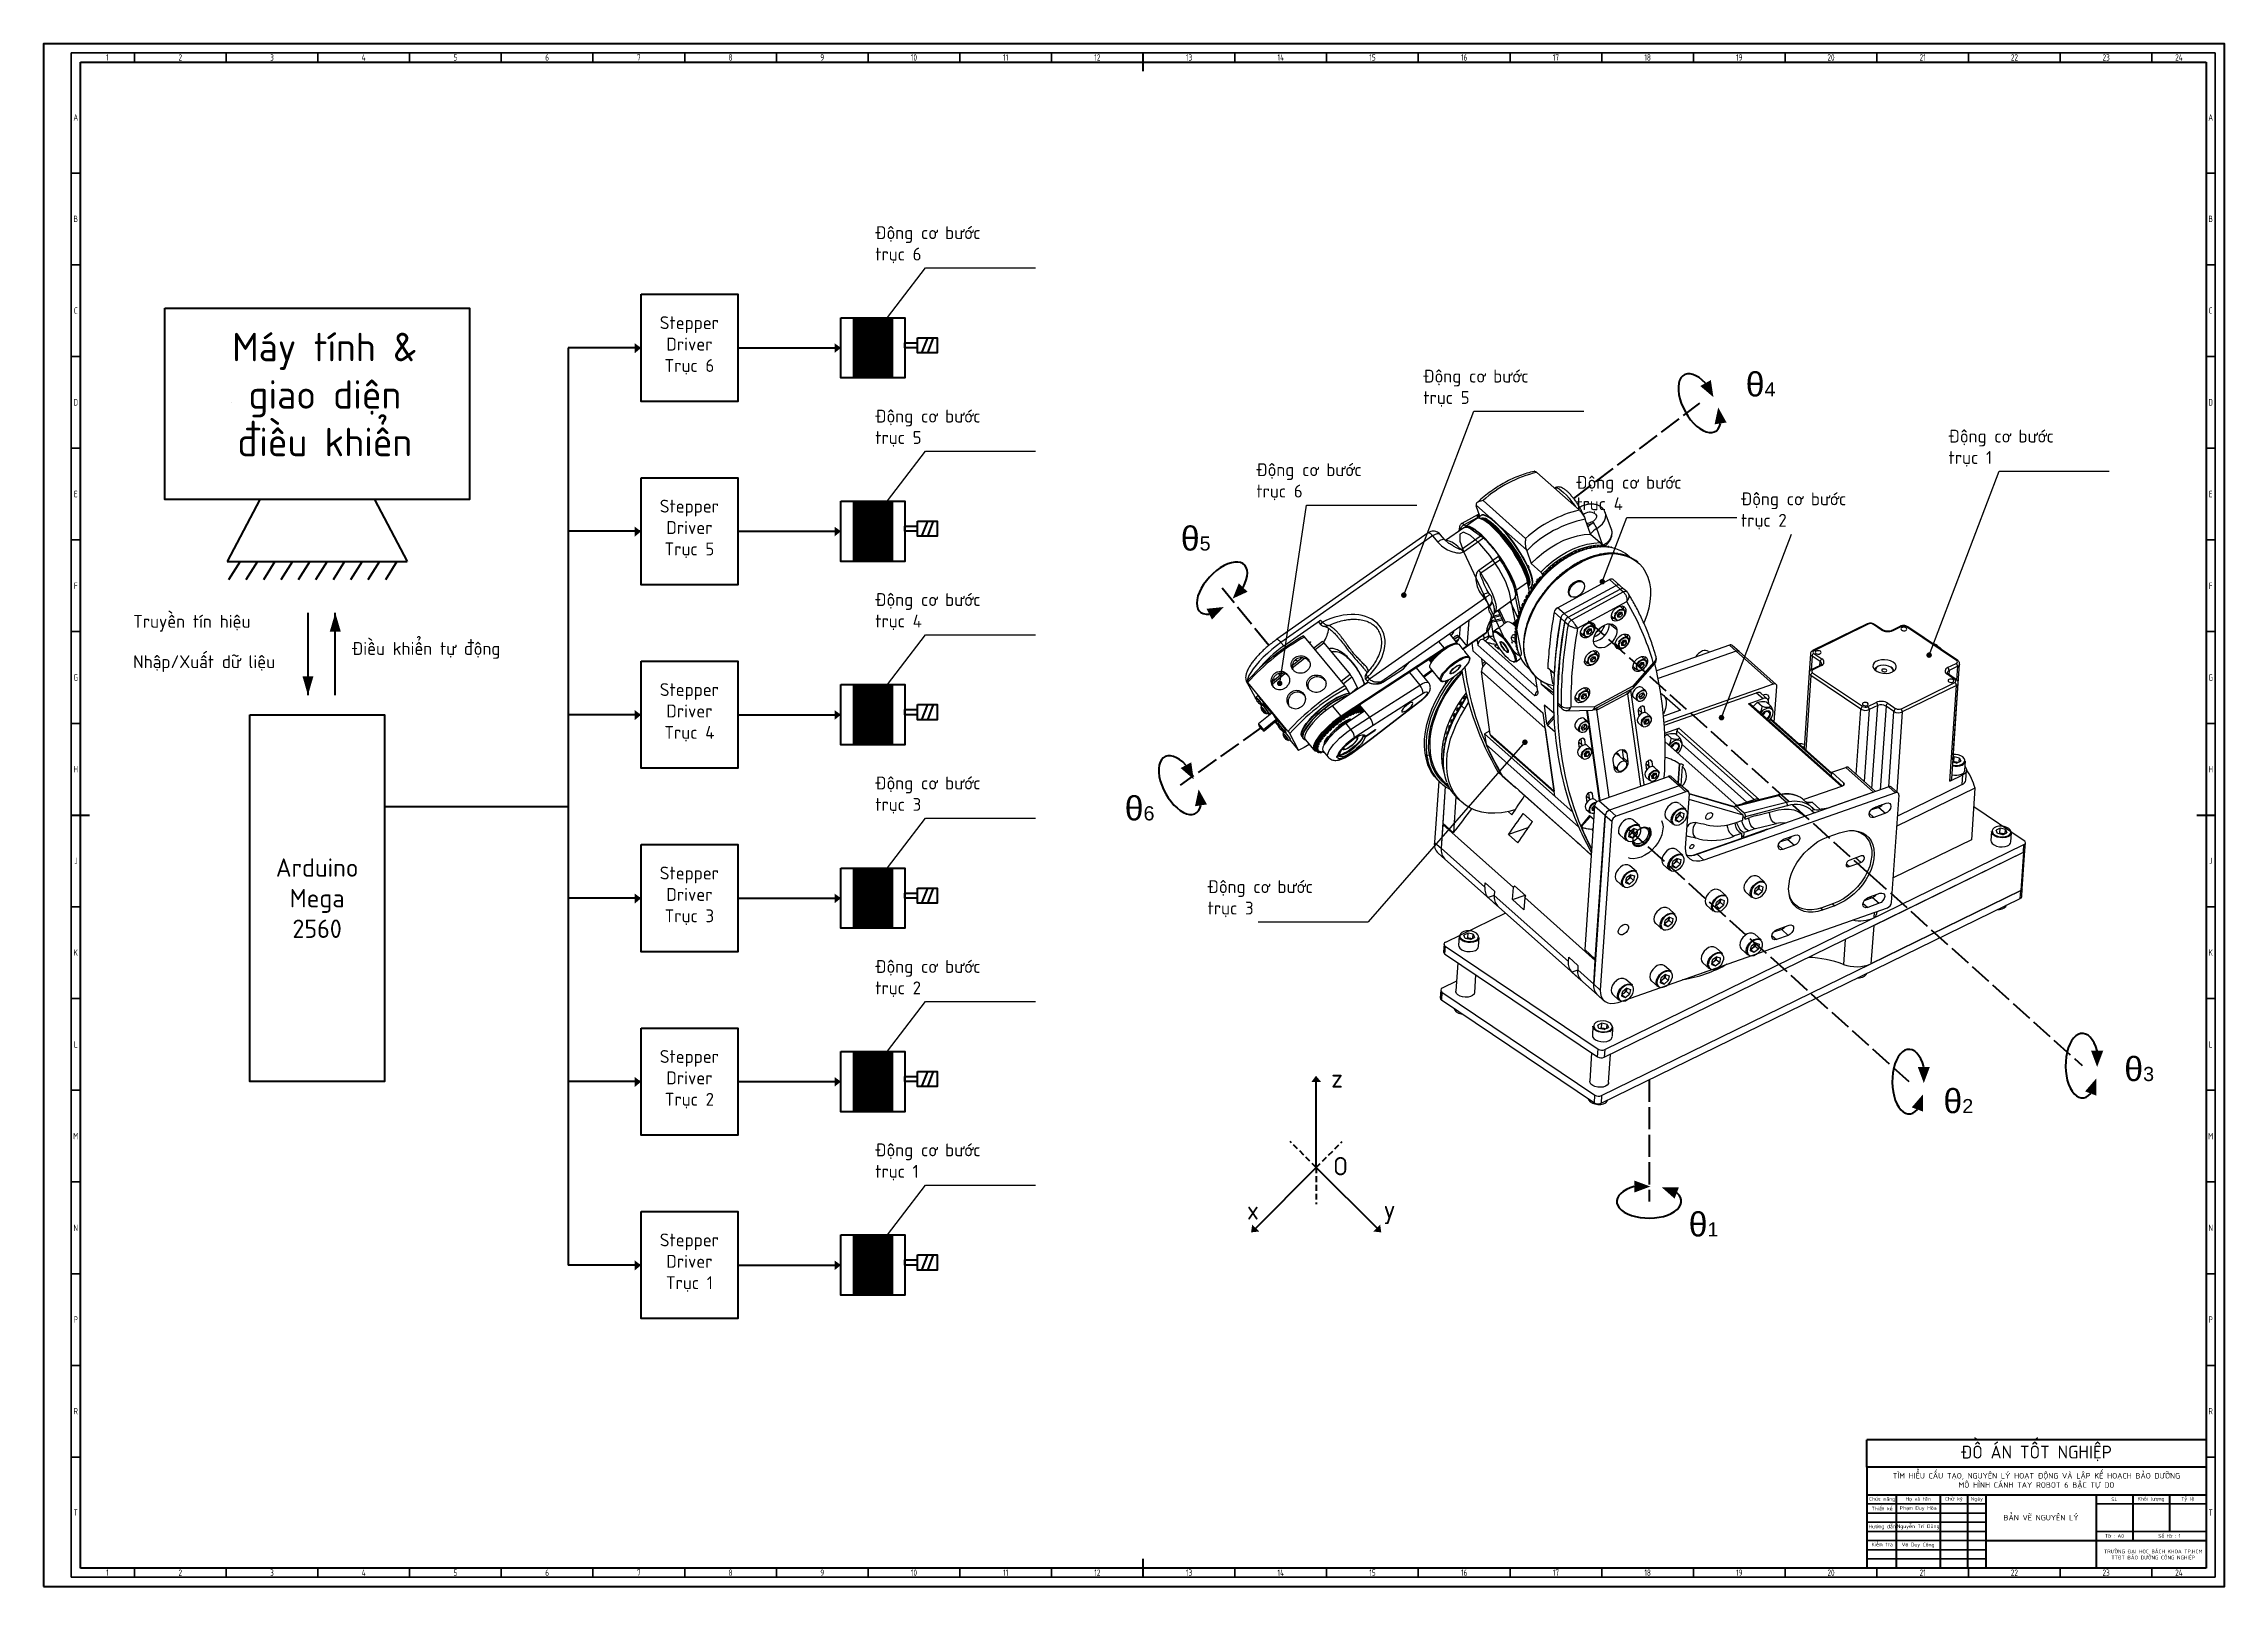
# Model space of a CAD drawing. Header units: millimetres. Extents: x -253 to 12701, y 1223 to 2077.
# Drawn here: x 2959 to 4148, y 1225 to 2066 of the extents above; entities that cross this region are included whole.
import ezdxf

# ---------------------------------------------------------------- set-up
doc = ezdxf.new("R2010")
doc.units = ezdxf.units.MM
for name, pattern in [('ACAD_ISO02W100', [15, 12, -3]), ('CENTERX2', [2.032, 1.27, -0.254, 0.254, -0.254]), ('HIDDEN2', [4.7625, 3.175, -1.5875])]:
    doc.linetypes.add(name, pattern=pattern)
for name, color, linetype, lineweight in [('0.3mm', 240, 'Continuous', 30), ('0.7mm', 7, 'Continuous', 70), ('Chu', 241, 'Continuous', 35), ('d', 7, 'Continuous', 35), ('Net 0.35', 20, 'Continuous', 35), ('Net 0.7', 7, 'Continuous', 70), ('Net Duc', 7, 'ACAD_ISO02W100', 70)]:
    doc.layers.add(name, color=color, linetype=linetype, lineweight=lineweight)
doc.styles.add('SLDTEXTSTYLE1', font='TXT', dxfattribs={"width": 0.7})
doc.styles.get("Standard").update_dxf_attribs({"font": 'arial.ttf'})
doc.dimstyles.new('TL1 2 to', dxfattribs={"dimtxt": 4, "dimasz": 3, "dimexe": 1, "dimexo": 0, "dimgap": 1.5, "dimtad": 1, "dimdec": 0, "dimlfac": 0.5, "dimzin": 0, "dimdsep": 46, "dimtxsty": 'Standard', "dimcen": 0.01, "dimclrd": 256, "dimclre": 3, "dimclrt": 3, "dimadec": 0, "dimazin": 0, "dimtfac": 1, "dimtdec": 0, "dimtofl": 0, "dimtmove": 1, "dimatfit": 1, "dimfxl": 1, "dimtolj": 1, "dimtzin": 0, "dimlwd": -1, "dimlwe": -1, "dimarcsym": 0})

msp = doc.modelspace()

# ---------------------------------------------------------------- texts
at = {"layer": '0.7mm', "linetype": 'HIDDEN2', "lineweight": 211, "char_height": 10, "attachment_point": 5}
for s, insert in [('{\\fTCVN 7284|b0|i0|c0|p34;z}', (3664.5, 1502)), ('{\\fTCVN 7284|b0|i0|c0|p34;O}', (3666.4, 1454.2)), ('{\\fTCVN 7284|b0|i0|c0|p34;x}', (3618.6, 1430.1)), ('{\\fTCVN 7284|b0|i0|c0|p34;y}', (3693.1, 1429.1))]:
    msp.add_mtext_dynamic_manual_height_columns(s, width=64.72, gutter_width=12.5, heights=[0], dxfattribs=dict(at, insert=insert))
at = {"layer": 'Chu', "char_height": 3.5, "attachment_point": 5, "style": 'SLDTEXTSTYLE1'}
for s, insert in [('{\\fTCVN 7284|b0|i0|c0|p34;1}', (2994, 2058.6)), ('{\\fTCVN 7284|b0|i0|c0|p34;2}', (3033.8, 2058.6)), ('{\\fTCVN 7284|b0|i0|c0|p34;3}', (3083.8, 2058.6)), ('{\\fTCVN 7284|b0|i0|c0|p34;4}', (3133.8, 2058.6)), ('{\\fTCVN 7284|b0|i0|c0|p34;5}', (3183.8, 2058.6)), ('{\\fTCVN 7284|b0|i0|c0|p34;6}', (3233.8, 2058.6)), ('{\\fTCVN 7284|b0|i0|c0|p34;7}', (3283.8, 2058.6)), ('{\\fTCVN 7284|b0|i0|c0|p34;8}', (3333.8, 2058.6)), ('{\\fTCVN 7284|b0|i0|c0|p34;9}', (3383.8, 2058.6)), ('{\\fTCVN 7284|b0|i0|c0|p34;10}', (3433.8, 2058.6)), ('{\\fTCVN 7284|b0|i0|c0|p34;11}', (3483.8, 2058.6)), ('{\\fTCVN 7284|b0|i0|c0|p34;12}', (3533.8, 2058.6)), ('{\\fTCVN 7284|b0|i0|c0|p34;13}', (3583.8, 2058.6)), ('{\\fTCVN 7284|b0|i0|c0|p34;14}', (3633.8, 2058.6)), ('{\\fTCVN 7284|b0|i0|c0|p34;15}', (3683.8, 2058.6)), ('{\\fTCVN 7284|b0|i0|c0|p34;16}', (3733.8, 2058.6)), ('{\\fTCVN 7284|b0|i0|c0|p34;17}', (3783.8, 2058.6)), ('{\\fTCVN 7284|b0|i0|c0|p34;18}', (3833.8, 2058.6)), ('{\\fTCVN 7284|b0|i0|c0|p34;19}', (3883.8, 2058.6)), ('{\\fTCVN 7284|b0|i0|c0|p34;20}', (3933.8, 2058.6)), ('{\\fTCVN 7284|b0|i0|c0|p34;21}', (3983.8, 2058.6)), ('{\\fTCVN 7284|b0|i0|c0|p34;22}', (4033.8, 2058.6)), ('{\\fTCVN 7284|b0|i0|c0|p34;23}', (4083.8, 2058.6)), ('{\\fTCVN 7284|b0|i0|c0|p34;24}', (4123.5, 2058.6)), ('{\\fTCVN 7284|b0|i0|c0|p34;A}', (2976.8, 2025.9)), ('{\\fTCVN 7284|b0|i0|c0|p34;A}', (4140.8, 2025.9)), ('{\\fTCVN 7284|b0|i0|c0|p34;B}', (2976.8, 1970.6)), ('{\\fTCVN 7284|b0|i0|c0|p34;B}', (4140.8, 1970.6)), ('{\\fTCVN 7284|b0|i0|c0|p34;C}', (2976.8, 1920.6)), ('{\\fTCVN 7284|b0|i0|c0|p34;C}', (4140.8, 1920.6)), ('{\\fTCVN 7284|b0|i0|c0|p34;D}', (2976.8, 1870.6)), ('{\\fTCVN 7284|b0|i0|c0|p34;D}', (4140.8, 1870.6)), ('{\\fTCVN 7284|b0|i0|c0|p34;E}', (2976.8, 1820.6)), ('{\\fTCVN 7284|b0|i0|c0|p34;E}', (4140.8, 1820.6)), ('{\\fTCVN 7284|b0|i0|c0|p34;F}', (2976.8, 1770.6)), ('{\\fTCVN 7284|b0|i0|c0|p34;F}', (4140.8, 1770.6)), ('{\\fTCVN 7284|b0|i0|c0|p34;G}', (2976.8, 1720.6)), ('{\\fTCVN 7284|b0|i0|c0|p34;G}', (4140.8, 1720.6)), ('{\\fTCVN 7284|b0|i0|c0|p34;H}', (2976.8, 1670.6)), ('{\\fTCVN 7284|b0|i0|c0|p34;H}', (4140.8, 1670.6)), ('{\\fTCVN 7284|b0|i0|c0|p34;J}', (2976.8, 1620.6)), ('{\\fTCVN 7284|b0|i0|c0|p34;J}', (4140.8, 1620.6)), ('{\\fTCVN 7284|b0|i0|c0|p34;K}', (2976.8, 1570.6)), ('{\\fTCVN 7284|b0|i0|c0|p34;K}', (4140.8, 1570.6)), ('{\\fTCVN 7284|b0|i0|c0|p34;L}', (2976.8, 1520.6)), ('{\\fTCVN 7284|b0|i0|c0|p34;L}', (4140.8, 1520.6)), ('{\\fTCVN 7284|b0|i0|c0|p34;M}', (2976.8, 1470.6)), ('{\\fTCVN 7284|b0|i0|c0|p34;M}', (4140.8, 1470.6)), ('{\\fTCVN 7284|b0|i0|c0|p34;N}', (2976.8, 1420.6)), ('{\\fTCVN 7284|b0|i0|c0|p34;N}', (4140.8, 1420.6)), ('{\\fTCVN 7284|b0|i0|c0|p34;P}', (2976.8, 1370.6)), ('{\\fTCVN 7284|b0|i0|c0|p34;P}', (4140.8, 1370.6)), ('{\\fTCVN 7284|b0|i0|c0|p34;R}', (2976.8, 1320.6)), ('{\\fTCVN 7284|b0|i0|c0|p34;R}', (4140.8, 1320.6)), ('{\\fTCVN 7284|b0|i0|c0|p34;T}', (2976.8, 1265.4)), ('{\\fTCVN 7284|b0|i0|c0|p34;T}', (4140.8, 1265.4)), ('{\\fTCVN 7284|b0|i0|c0|p34;1}', (2994, 1232.6)), ('{\\fTCVN 7284|b0|i0|c0|p34;2}', (3033.8, 1232.6)), ('{\\fTCVN 7284|b0|i0|c0|p34;3}', (3083.8, 1232.6)), ('{\\fTCVN 7284|b0|i0|c0|p34;4}', (3133.8, 1232.6)), ('{\\fTCVN 7284|b0|i0|c0|p34;5}', (3183.8, 1232.6)), ('{\\fTCVN 7284|b0|i0|c0|p34;6}', (3233.8, 1232.6)), ('{\\fTCVN 7284|b0|i0|c0|p34;7}', (3283.8, 1232.6)), ('{\\fTCVN 7284|b0|i0|c0|p34;8}', (3333.8, 1232.6)), ('{\\fTCVN 7284|b0|i0|c0|p34;9}', (3383.8, 1232.6)), ('{\\fTCVN 7284|b0|i0|c0|p34;10}', (3433.8, 1232.6)), ('{\\fTCVN 7284|b0|i0|c0|p34;11}', (3483.8, 1232.6)), ('{\\fTCVN 7284|b0|i0|c0|p34;12}', (3533.8, 1232.6)), ('{\\fTCVN 7284|b0|i0|c0|p34;13}', (3583.8, 1232.6)), ('{\\fTCVN 7284|b0|i0|c0|p34;14}', (3633.8, 1232.6)), ('{\\fTCVN 7284|b0|i0|c0|p34;15}', (3683.8, 1232.6)), ('{\\fTCVN 7284|b0|i0|c0|p34;16}', (3733.8, 1232.6)), ('{\\fTCVN 7284|b0|i0|c0|p34;17}', (3783.8, 1232.6)), ('{\\fTCVN 7284|b0|i0|c0|p34;18}', (3833.8, 1232.6)), ('{\\fTCVN 7284|b0|i0|c0|p34;19}', (3883.8, 1232.6)), ('{\\fTCVN 7284|b0|i0|c0|p34;20}', (3933.8, 1232.6)), ('{\\fTCVN 7284|b0|i0|c0|p34;21}', (3983.8, 1232.6)), ('{\\fTCVN 7284|b0|i0|c0|p34;22}', (4033.8, 1232.6)), ('{\\fTCVN 7284|b0|i0|c0|p34;23}', (4083.8, 1232.6)), ('{\\fTCVN 7284|b0|i0|c0|p34;24}', (4123.5, 1232.6))]:
    msp.add_mtext(s, dxfattribs=dict(at, insert=insert))
at = {"layer": 'Chu', "char_height": 7, "attachment_point": 5}
for s, insert in [('\\pxql;{\\fTCVN 7284|b0|i0|c0|p34;Động cơ bước \\Ptrục 6}', (3443.5, 1956.5)), ('\\pxql;{\\fTCVN 7284|b0|i0|c0|p34;Động cơ bước \\Ptrục 5}', (3742.3, 1878.3)), ('\\pxql;{\\fTCVN 7284|b0|i0|c0|p34;Động cơ bước \\Ptrục 5}', (3443.5, 1856.5)), ('\\pxql;{\\fTCVN 7284|b0|i0|c0|p34;Động cơ bước \\Ptrục 1}', (4028.7, 1845.6)), ('\\pxql;{\\fTCVN 7284|b0|i0|c0|p34;Động cơ bước \\Ptrục 6}', (3651.3, 1827.3)), ('\\pxql;{\\fTCVN 7284|b0|i0|c0|p34;Động cơ bước \\Ptrục 4}', (3825.7, 1820.4)), ('\\pxql;{\\fTCVN 7284|b0|i0|c0|p34;Động cơ bước \\Ptrục 2}', (3915.5, 1811.4)), ('\\pxql;{\\fTCVN 7284|b0|i0|c0|p34;Động cơ bước \\Ptrục 4}', (3443.5, 1756.5)), ('\\pxql;{\\fTCVN 7284|b0|i0|c0|p34;Động cơ bước \\Ptrục 3}', (3443.5, 1656.5)), ('\\pxql;{\\fTCVN 7284|b0|i0|c0|p34;Động cơ bước \\Ptrục 3}', (3624.7, 1600)), ('\\pxql;{\\fTCVN 7284|b0|i0|c0|p34;Động cơ bước \\Ptrục 2}', (3443.5, 1556.5)), ('\\pxql;{\\fTCVN 7284|b0|i0|c0|p34;Động cơ bước \\Ptrục 1}', (3443.5, 1456.5))]:
    msp.add_mtext(s, dxfattribs=dict(at, insert=insert))
at = {"layer": 'Chu'}
for s, width, gutter_width, heights, insert, char_height, attachment_point in [('\\pxqc;{\\fTCVN 7284|b0|i0|c0|p34;Stepper\\PDriver\\PTrục 6}', 47.138, 11.6, [0], (3287.8, 1917.5), 7, 1), ('\\pxqc;{\\fTCVN 7284|b0|i0|c0|p34;Máy tính & \\Pgiao diện\\Pđiều khiển}', 115.213, 12.4, [100.9], (3055, 1908.5), 15.527, 1), ('\\pxqc;{\\fTCVN 7284|b0|i0|c0|p34;Stepper\\PDriver\\PTrục 5}', 47.138, 11.6, [0], (3287.8, 1817.5), 7, 1), ('{\\fTCVN 7284|b0|i0|c0|p34;Truyền tín hiệu}', 89.896, 13.2, [0], (3008.1, 1754.7), 7, 1), ('{\\fTCVN 7284|b0|i0|c0|p34;Điều khiển tự động}', 110.35, 13.2, [0], (3127.4, 1739.9), 7, 1), ('{\\fTCVN 7284|b0|i0|c0|p34;Nhập/Xuất dữ liệu}', 89.896, 13.2, [0], (3008.1, 1732.7), 7, 1), ('\\pxqc;{\\fTCVN 7284|b0|i0|c0|p34;Stepper\\PDriver\\PTrục 4}', 47.138, 11.6, [0], (3287.8, 1717.5), 7, 1), ('\\pxqc;{\\fTCVN 7284|b0|i0|c0|p34;Arduino Mega\\P2560}', 70.236, 11.6, [0], (3108.4, 1600.3), 10, 5), ('\\pxqc;{\\fTCVN 7284|b0|i0|c0|p34;Stepper\\PDriver\\PTrục 3}', 47.138, 11.6, [0], (3287.8, 1617.5), 7, 1), ('\\pxqc;{\\fTCVN 7284|b0|i0|c0|p34;Stepper\\PDriver\\PTrục 2}', 47.138, 11.6, [0], (3287.8, 1517.5), 7, 1), ('\\pxqc;{\\fTCVN 7284|b0|i0|c0|p34;Stepper\\PDriver\\PTrục 1}', 47.138, 11.6, [0], (3287.8, 1417.5), 7, 1), ('{\\fTCVN 7284|b0|i0|c0|p34;ĐỒ ÁN TỐT NGHIỆP}', 128.173, 156.6, [0], (4045.8, 1297.6), 7, 5), ('{\\fTCVN 7284|b0|i0|c0|p34;TÌM HIỂU CẤU TẠO, NGUYÊN LÝ HOẠT ĐỘNG VÀ LẬP KẾ HOẠCH BẢO DƯỠNG\\PMÔ HÌNH CÁNH TAY ROBOT 6 BẬC TỰ DO}', 181.433, 156.6, [0], (4045.8, 1282.6), 3, 5), ('{\\fTCVN 7284|b0|i0|c0|p34;Chức năng}', 18.938, 156.6, [0], (3961.7, 1272.5), 2, 5), ('\\pxqc;{\\fTCVN 7284|b0|i0|c0|p34;Họ và tên}', 45.233, 156.6, [0], (3981.3, 1272.6), 2, 5), ('\\pxqc;{\\fTCVN 7284|b0|i0|c0|p34;Chữ ký}', 18.938, 156.6, [0], (4000.8, 1272.6), 2, 5), ('\\pxqc;{\\fTCVN 7284|b0|i0|c0|p34;Ngày}', 18.938, 156.6, [0], (4013.3, 1272.6), 2, 5), ('\\pxqc;{\\fTCVN 7284|b0|i0|c0|p34;SL}', 45.233, 156.6, [0], (4088.3, 1272.6), 2, 5), ('\\pxqc;{\\fTCVN 7284|b0|i0|c0|p34;Khối lượng}', 45.233, 156.6, [0], (4108.3, 1272.6), 2, 5), ('\\pxqc;{\\fTCVN 7284|b0|i0|c0|p34;Tỷ lệ}', 45.233, 156.6, [0], (4128.3, 1272.6), 2, 5), ('\\pxqc;{\\fTCVN 7284|b0|i0|c0|p34;Thiết kế}', 18.938, 156.6, [0], (3961.7, 1267.5), 2, 5), ('\\pxqc;{\\fTCVN 7284|b0|i0|c0|p34;Phạm Duy Hòa}', 45.233, 156.6, [0], (3981.3, 1267.6), 2, 5), ('{\\fTCVN 7284|b0|i0|c0|p34;BẢN VẼ NGUYÊN LÝ}', 51.346, 156.6, [0], (4048.3, 1262.6), 3, 5), ('\\pxqc;{\\fTCVN 7284|b0|i0|c0|p34;Hướng dẫn}', 18.938, 156.6, [0], (3961.7, 1257.5), 2, 5), ('\\pxqc;{\\fTCVN 7284|b0|i0|c0|p34;Kiểm tra}', 18.938, 156.6, [0], (3952.2, 1248), 2, 4), ('\\pxqc;{\\fTCVN 7284|b0|i0|c0|p34;Nguyễn Trí Dũng}', 45.233, 156.6, [0], (3981.3, 1257.6), 2, 5), ('\\pxqc;{\\fTCVN 7284|b0|i0|c0|p34;Võ Duy Công}', 45.233, 156.6, [0], (3981.3, 1247.6), 2, 5), ('\\pxqc;{\\fTCVN 7284|b0|i0|c0|p34;Tờ : A0}', 45.233, 156.6, [0], (4088.3, 1252.6), 2, 5), ('\\pxqc;{\\fTCVN 7284|b0|i0|c0|p34;Số tờ : 1}', 45.233, 156.6, [0], (4118.3, 1252.6), 2, 5), ('{\\fTCVN 7284|b0|i0|c0|p34;TRƯỜNG ĐẠI HỌC BÁCH KHOA TP.HCM\\PTTĐT BẢO DƯỠNG CÔNG NGHIỆP}', 73.353, 156.6, [0], (4109.5, 1242.3), 2, 5)]:
    msp.add_mtext_dynamic_manual_height_columns(s, width=width, gutter_width=gutter_width, heights=heights, dxfattribs=dict(at, insert=insert, char_height=char_height, attachment_point=attachment_point))
at = {"layer": 'Chu', "lineweight": 211, "char_height": 7.7, "attachment_point": 1}
for s, insert in [('{\\H1.71429x;θ}4', (3887.3, 1887)), ('{\\H1.71429x;θ}5', (3579.3, 1803)), ('{\\H1.71429x;θ}6', (3548.7, 1655.9)), ('{\\H1.71429x;θ}3', (4093.7, 1513.8)), ('{\\H1.71429x;θ}2', (3995.1, 1496.3)), ('{\\H1.71429x;θ}1', (3856.2, 1429.1))]:
    msp.add_mtext_dynamic_manual_height_columns(s, width=96.633, gutter_width=13.8, heights=[0], dxfattribs=dict(at, insert=insert))

# ---------------------------------------------------------------- hatches: boundary and pattern name
at = {"layer": '0.7mm'}
h = msp.add_hatch(dxfattribs=at)
h.set_pattern_fill('ANSI31', color=256, scale=4.968649, angle=45)
h.set_pattern_definition([(90, (11905.1226, 7222.96225), (-0.62108115, 1e-16), [])])
h.paths.add_polyline_path([(3401, 1916.7), (3401, 1883.9), (3421.9, 1883.9), (3421.9, 1916.7)])
for points in [[(3390.5, 1902.8), (3390.5, 1897.5), (3394, 1900.3)], [(3390.5, 1802.8), (3390.5, 1797.5), (3394, 1800.3)], [(3390.5, 1702.8), (3390.5, 1697.5), (3394, 1700.3)], [(3390.5, 1602.8), (3390.5, 1597.5), (3394, 1600.3)], [(3390.5, 1502.8), (3390.5, 1497.5), (3394, 1500.3)], [(3390.5, 1402.8), (3390.5, 1397.5), (3394, 1400.3)]]:
    msp.add_hatch(color=256, dxfattribs=at).paths.add_polyline_path(points)
h = msp.add_hatch(dxfattribs=at)
h.set_pattern_fill('ANSI31', color=256, scale=4.968649, angle=45)
h.set_pattern_definition([(90, (11905.1226, 7122.96225), (-0.62108115, 1e-16), [])])
h.paths.add_polyline_path([(3401, 1816.7), (3401, 1783.9), (3421.9, 1783.9), (3421.9, 1816.7)])
h = msp.add_hatch(dxfattribs=at)
h.set_pattern_fill('ANSI31', color=256, scale=4.968649, angle=45)
h.set_pattern_definition([(90, (11905.1226, 7022.96225), (-0.62108115, 1e-16), [])])
h.paths.add_polyline_path([(3401, 1716.7), (3401, 1683.9), (3421.9, 1683.9), (3421.9, 1716.7)])
h = msp.add_hatch(dxfattribs=at)
h.set_pattern_fill('ANSI31', color=256, scale=4.968649, angle=45)
h.set_pattern_definition([(90, (11905.1226, 6922.96225), (-0.62108115, 1e-16), [])])
h.paths.add_polyline_path([(3401, 1616.7), (3401, 1583.9), (3421.9, 1583.9), (3421.9, 1616.7)])
h = msp.add_hatch(dxfattribs=at)
h.set_pattern_fill('ANSI31', color=256, scale=4.968649, angle=45)
h.set_pattern_definition([(90, (11905.1226, 6822.96225), (-0.62108115, 1e-16), [])])
h.paths.add_polyline_path([(3401, 1516.7), (3401, 1483.9), (3421.9, 1483.9), (3421.9, 1516.7)])
h = msp.add_hatch(dxfattribs=at)
h.set_pattern_fill('ANSI31', color=256, scale=4.968649, angle=45)
h.set_pattern_definition([(90, (11905.1226, 6722.96225), (-0.62108115, 1e-16), [])])
h.paths.add_polyline_path([(3401, 1416.7), (3401, 1383.9), (3421.9, 1383.9), (3421.9, 1416.7)])
at = {"layer": 'Net 0.7'}
for points in [[(3281.6, 1902.8), (3281.6, 1897.4), (3285, 1900.2)], [(3281.6, 1802.8), (3281.6, 1797.4), (3285, 1800.2)], [(3281.6, 1702.8), (3281.6, 1697.4), (3285, 1700.2)], [(3281.6, 1602.8), (3281.6, 1597.4), (3285, 1600.2)], [(3281.6, 1502.8), (3281.6, 1497.4), (3285, 1500.2)], [(3650.5, 1500.1), (3655.8, 1500.1), (3653, 1503.5)], [(3618.2, 1422.3), (3622.1, 1418.6), (3617.6, 1418.1)], [(3688, 1422.3), (3684.2, 1418.6), (3688.6, 1418.1)], [(3281.6, 1402.8), (3281.6, 1397.4), (3285, 1400.2)]]:
    msp.add_hatch(color=256, dxfattribs=at).paths.add_polyline_path(points)

# ---------------------------------------------------------------- linework, layer by layer
at = {"color": 7, "linetype": 'Continuous', "lineweight": 25}
for p, q in [((3773.4, 1832.4), (3796.6, 1811.8)), ((3783.3, 1823.8), (3783.2, 1823.7)), ((3741.5, 1809.4), (3732.5, 1804.6)), ((3740.3, 1814.6), (3740.4, 1814.1)), ((3742.4, 1808.5), (3740.4, 1814.1)), ((3741.9, 1809.9), (3740.9, 1808.8)), ((3740.9, 1808.5), (3741.3, 1807.3)), ((3742.1, 1808), (3741.3, 1808.7)), ((3743, 1808.9), (3742.7, 1808.8)), ((3742.9, 1807.1), (3743.3, 1807.3)), ((3742.9, 1807.1), (3743.1, 1807.3)), ((3743, 1807.1), (3743.3, 1807.3)), ((3743.3, 1807), (3743.8, 1807.4)), ((3743.4, 1807.2), (3743.3, 1807.3)), ((3743.3, 1807.3), (3743.3, 1807.3)), ((3743.4, 1806.9), (3744, 1807.4)), ((3743.4, 1806.9), (3744.1, 1807.3)), ((3744.1, 1807.3), (3744, 1807.4)), ((3744.1, 1817), (3767.3, 1796.4)), ((3744.1, 1807.3), (3744.1, 1807.3)), ((3814.1, 1801.2), (3810.7, 1810.5)), ((3714.2, 1799.5), (3631.6, 1741.4)), ((3716.6, 1797.8), (3633.9, 1739.7)), ((3714.2, 1799.5), (3714.3, 1799.5)), ((3716.6, 1797.8), (3719.4, 1794.4)), ((3723.2, 1795.7), (3720.9, 1798.4)), ((3725.5, 1793.7), (3723.1, 1795.8)), ((3723.1, 1795.7), (3723.1, 1795.7)), ((3733.6, 1802.2), (3723.7, 1795.3)), ((3731.2, 1802.7), (3730.8, 1800.3)), ((3732.2, 1790.3), (3742.6, 1797.6)), ((3733.4, 1789.1), (3744.3, 1796.8)), ((3733.5, 1802.2), (3733.6, 1802.2)), ((3740.5, 1807), (3734.4, 1802.8)), ((3743.1, 1807), (3743.4, 1807.2)), ((3743.2, 1807), (3743.5, 1807.1)), ((3743.5, 1807.1), (3743.4, 1807.2)), ((3743.5, 1807.1), (3743.5, 1807.1)), ((3743.6, 1806.8), (3744.1, 1807.3)), ((3743.7, 1806.8), (3744.2, 1807.1)), ((3743.8, 1806.7), (3744.3, 1807)), ((3743.9, 1806.7), (3744.7, 1807.2)), ((3744.2, 1807.1), (3744.1, 1807.3)), ((3744.1, 1806.6), (3744.9, 1807.2)), ((3744.3, 1807), (3744.2, 1807.1)), ((3744.2, 1806.5), (3745, 1807.1)), ((3744.3, 1807), (3744.3, 1807)), ((3744.3, 1806.5), (3745, 1807)), ((3744.4, 1806.4), (3745.1, 1806.9)), ((3744.5, 1806.3), (3745.2, 1806.8)), ((3744.7, 1806.3), (3745.3, 1806.7)), ((3745.6, 1795.5), (3744.7, 1796.5)), ((3744.8, 1806.2), (3745.7, 1806.9)), ((3744.8, 1806.2), (3745.7, 1806.8)), ((3745, 1807.1), (3744.9, 1807.2)), ((3745, 1807), (3745, 1807.1)), ((3745.1, 1806.9), (3745, 1807)), ((3745, 1806), (3746, 1806.7)), ((3745.2, 1806.8), (3745.1, 1806.9)), ((3745.1, 1806), (3746, 1806.7)), ((3745.3, 1806.7), (3745.2, 1806.8)), ((3745.2, 1805.9), (3746.1, 1806.6)), ((3745.4, 1806.6), (3745.3, 1806.7)), ((3745.3, 1805.9), (3746.1, 1806.5)), ((3745.4, 1805.8), (3746.2, 1806.4)), ((3745.5, 1805.7), (3746.3, 1806.2)), ((3745.7, 1806.9), (3745.7, 1806.8)), ((3745.7, 1805.6), (3746.4, 1806.1)), ((3745.8, 1805.5), (3746.8, 1806.2)), ((3745.8, 1805.5), (3746.8, 1806.2)), ((3746.1, 1806.6), (3746, 1806.7)), ((3746, 1806.7), (3746, 1806.7)), ((3746.1, 1806.5), (3746.1, 1806.6)), ((3746.2, 1806.4), (3746.1, 1806.5)), ((3746.1, 1805.3), (3747.1, 1806.1)), ((3746.1, 1805.3), (3747.2, 1806)), ((3746.3, 1806.2), (3746.2, 1806.4)), ((3746.2, 1805.2), (3747.2, 1805.9)), ((3746.4, 1806.1), (3746.3, 1806.2)), ((3746.3, 1805.1), (3747.3, 1805.8)), ((3746.5, 1806), (3746.4, 1806.1)), ((3746.5, 1805.1), (3747.4, 1805.7)), ((3746.6, 1805), (3747.4, 1805.6)), ((3746.7, 1804.9), (3747.5, 1805.4)), ((3746.8, 1806.2), (3746.8, 1806.2)), ((3746.9, 1804.7), (3747.6, 1805.3)), ((3747, 1804.6), (3748.1, 1805.4)), ((3747, 1804.7), (3748.1, 1805.4)), ((3747.2, 1806), (3747.1, 1806.1)), ((3747.2, 1805.9), (3747.2, 1806)), ((3747.3, 1805.8), (3747.2, 1805.9)), ((3747.4, 1805.7), (3747.3, 1805.8)), ((3747.3, 1804.4), (3748.4, 1805.2)), ((3747.3, 1804.3), (3748.4, 1805.1)), ((3747.4, 1805.6), (3747.4, 1805.7)), ((3747.5, 1805.4), (3747.4, 1805.6)), ((3747.4, 1804.3), (3748.5, 1805)), ((3747.6, 1805.3), (3747.5, 1805.4)), ((3747.5, 1804.2), (3748.6, 1804.9)), ((3747.7, 1805.2), (3747.6, 1805.3)), ((3747.6, 1804.1), (3748.6, 1804.8)), ((3747.7, 1804), (3748.7, 1804.7)), ((3747.9, 1803.9), (3748.8, 1804.6)), ((3748, 1803.8), (3748.9, 1804.4)), ((3748.1, 1805.4), (3748.1, 1805.4)), ((3748.1, 1803.7), (3749, 1804.3)), ((3748.2, 1803.6), (3749.4, 1804.4)), ((3748.3, 1803.6), (3749.4, 1804.4)), ((3748.4, 1805.1), (3748.4, 1805.2)), ((3748.5, 1805), (3748.4, 1805.1)), ((3748.6, 1804.9), (3748.5, 1805)), ((3748.6, 1804.8), (3748.6, 1804.9)), ((3748.7, 1804.7), (3748.6, 1804.8)), ((3748.6, 1803.3), (3749.7, 1804.1)), ((3748.8, 1804.6), (3748.7, 1804.7)), ((3748.7, 1803.2), (3749.8, 1804)), ((3748.7, 1803.2), (3749.9, 1804)), ((3748.9, 1804.4), (3748.8, 1804.6)), ((3748.8, 1803.1), (3749.9, 1803.9)), ((3749, 1804.3), (3748.9, 1804.4)), ((3748.9, 1803), (3750, 1803.7)), ((3749.1, 1804.2), (3749, 1804.3)), ((3749, 1802.9), (3750, 1803.6)), ((3749.1, 1802.8), (3750.1, 1803.5)), ((3749.3, 1802.7), (3750.2, 1803.3)), ((3749.4, 1804.4), (3749.4, 1804.4)), ((3749.4, 1802.6), (3750.3, 1803.2)), ((3749.5, 1802.4), (3750.4, 1803.1)), ((3749.6, 1802.3), (3750.8, 1803.2)), ((3749.8, 1804), (3749.7, 1804.1)), ((3749.7, 1802.3), (3750.8, 1803.1)), ((3749.9, 1804), (3749.8, 1804)), ((3749.9, 1803.9), (3749.9, 1804)), ((3750, 1803.7), (3749.9, 1803.9)), ((3750, 1803.6), (3750, 1803.7)), ((3750.1, 1803.5), (3750, 1803.6)), ((3750, 1802), (3751.2, 1802.8)), ((3750.2, 1803.3), (3750.1, 1803.5)), ((3750.1, 1801.9), (3751.2, 1802.7)), ((3750.1, 1801.9), (3751.3, 1802.7)), ((3750.3, 1803.2), (3750.2, 1803.3)), ((3750.2, 1801.8), (3751.3, 1802.6)), ((3750.4, 1803.1), (3750.3, 1803.2)), ((3750.3, 1801.7), (3751.4, 1802.5)), ((3750.5, 1803), (3750.4, 1803.1)), ((3750.4, 1801.6), (3751.4, 1802.4)), ((3750.5, 1801.5), (3751.5, 1802.2)), ((3750.6, 1801.4), (3751.6, 1802.1)), ((3750.7, 1801.2), (3751.7, 1801.9)), ((3750.8, 1803.1), (3750.8, 1803.2)), ((3750.9, 1801.1), (3751.8, 1801.8)), ((3751, 1801), (3751.9, 1801.7)), ((3751.1, 1800.9), (3752.3, 1801.7)), ((3751.1, 1800.9), (3752.3, 1801.7)), ((3751.1, 1800.9), (3752, 1801.6)), ((3751.2, 1802.7), (3751.2, 1802.8)), ((3751.3, 1802.7), (3751.2, 1802.7)), ((3751.3, 1802.6), (3751.3, 1802.7)), ((3751.4, 1802.5), (3751.3, 1802.6)), ((3751.4, 1802.4), (3751.4, 1802.5)), ((3751.5, 1802.2), (3751.4, 1802.4)), ((3751.4, 1800.5), (3752.7, 1801.4)), ((3751.6, 1802.1), (3751.5, 1802.2)), ((3751.5, 1800.4), (3752.7, 1801.3)), ((3751.7, 1801.9), (3751.6, 1802.1)), ((3751.6, 1800.4), (3752.8, 1801.2)), ((3751.6, 1800.3), (3752.8, 1801.1)), ((3751.8, 1801.8), (3751.7, 1801.9)), ((3751.7, 1800.2), (3752.8, 1801)), ((3751.9, 1801.7), (3751.8, 1801.8)), ((3751.8, 1800.1), (3752.9, 1800.9)), ((3752, 1801.6), (3751.9, 1801.7)), ((3751.9, 1800.1), (3752.9, 1800.8)), ((3752, 1801.6), (3752, 1801.6)), ((3752, 1799.9), (3753, 1800.6)), ((3752.1, 1799.8), (3753.1, 1800.5)), ((3752.2, 1799.7), (3753.2, 1800.3)), ((3752.3, 1801.7), (3752.3, 1801.7)), ((3752.4, 1799.5), (3753.3, 1800.2)), ((3752.5, 1799.4), (3753.4, 1800.1)), ((3752.5, 1799.3), (3753.5, 1800)), ((3752.6, 1799.3), (3753.8, 1800.2)), ((3752.6, 1799.3), (3753.8, 1800.1)), ((3752.7, 1801.3), (3752.7, 1801.4)), ((3752.8, 1801.2), (3752.7, 1801.3)), ((3752.8, 1801.1), (3752.8, 1801.2)), ((3752.8, 1801), (3752.8, 1801.1)), ((3752.9, 1800.9), (3752.8, 1801)), ((3752.9, 1800.8), (3752.9, 1800.9)), ((3753, 1800.6), (3752.9, 1800.8)), ((3752.9, 1798.9), (3754.2, 1799.7)), ((3753.1, 1800.5), (3753, 1800.6)), ((3753, 1798.8), (3754.2, 1799.7)), ((3753.2, 1800.3), (3753.1, 1800.5)), ((3753.1, 1798.7), (3754.3, 1799.6)), ((3753.1, 1798.7), (3754.3, 1799.5)), ((3753.3, 1800.2), (3753.2, 1800.3)), ((3753.2, 1798.6), (3754.3, 1799.4)), ((3753.2, 1798.5), (3754.4, 1799.3)), ((3753.4, 1800.1), (3753.3, 1800.2)), ((3753.3, 1798.4), (3754.4, 1799.2)), ((3753.5, 1800), (3753.4, 1800.1)), ((3753.4, 1798.3), (3754.5, 1799.1)), ((3753.6, 1800), (3753.5, 1800)), ((3753.6, 1798.2), (3754.6, 1798.9)), ((3753.7, 1798), (3754.7, 1798.8)), ((3753.8, 1800.1), (3753.8, 1800.2)), ((3753.8, 1797.9), (3754.8, 1798.6)), ((3753.9, 1797.8), (3754.9, 1798.5)), ((3754, 1797.6), (3755.1, 1798.4)), ((3754, 1797.7), (3755, 1798.4)), ((3754.1, 1797.6), (3755.3, 1798.5)), ((3754.1, 1797.5), (3755.4, 1798.4)), ((3754.1, 1797.6), (3755.3, 1798.4)), ((3754.3, 1799.6), (3754.2, 1799.7)), ((3754.2, 1799.7), (3754.2, 1799.7)), ((3754.3, 1799.5), (3754.3, 1799.6)), ((3754.3, 1799.4), (3754.3, 1799.5)), ((3754.4, 1799.3), (3754.3, 1799.4)), ((3754.4, 1799.2), (3754.4, 1799.3)), ((3754.5, 1799.1), (3754.4, 1799.2)), ((3754.6, 1798.9), (3754.5, 1799.1)), ((3754.5, 1797.1), (3755.7, 1798)), ((3754.5, 1797), (3755.8, 1797.9)), ((3754.7, 1798.8), (3754.6, 1798.9)), ((3754.6, 1797), (3755.8, 1797.8)), ((3754.6, 1796.9), (3755.8, 1797.8)), ((3754.8, 1798.6), (3754.7, 1798.8)), ((3754.7, 1796.9), (3755.8, 1797.7)), ((3754.7, 1796.8), (3755.9, 1797.6)), ((3754.9, 1798.5), (3754.8, 1798.6)), ((3754.8, 1796.7), (3755.9, 1797.5)), ((3755, 1798.4), (3754.9, 1798.5)), ((3754.9, 1796.6), (3756, 1797.3)), ((3755.1, 1798.4), (3755, 1798.4)), ((3755, 1796.5), (3756.1, 1797.2)), ((3755.1, 1798.4), (3755.1, 1798.4)), ((3755.1, 1796.3), (3756.2, 1797)), ((3755.2, 1796.2), (3756.3, 1796.9)), ((3755.4, 1798.4), (3755.3, 1798.5)), ((3755.3, 1798.5), (3755.3, 1798.4)), ((3755.4, 1796.1), (3756.4, 1796.8)), ((3755.4, 1795.9), (3756.5, 1796.7)), ((3755.5, 1795.8), (3756.6, 1796.6)), ((3755.6, 1795.7), (3756.9, 1796.6)), ((3755.6, 1795.7), (3756.8, 1796.6)), ((3755.6, 1795.8), (3756.8, 1796.6)), ((3755.6, 1795.8), (3756.7, 1796.6)), ((3755.8, 1797.9), (3755.7, 1798)), ((3755.8, 1797.8), (3755.8, 1797.9)), ((3755.8, 1797.7), (3755.8, 1797.8)), ((3755.8, 1797.8), (3755.8, 1797.8)), ((3755.9, 1797.6), (3755.8, 1797.7)), ((3755.9, 1797.5), (3755.9, 1797.6)), ((3756, 1797.3), (3755.9, 1797.5)), ((3756.1, 1797.2), (3756, 1797.3)), ((3756, 1795.2), (3757.3, 1796.1)), ((3756.2, 1797), (3756.1, 1797.2)), ((3756.1, 1795.2), (3757.3, 1796)), ((3756.1, 1795.1), (3757.3, 1796)), ((3756.1, 1795.1), (3757.3, 1795.9)), ((3756.3, 1796.9), (3756.2, 1797)), ((3756.2, 1795), (3757.3, 1795.8)), ((3756.2, 1795), (3757.4, 1795.8)), ((3756.4, 1796.8), (3756.3, 1796.9)), ((3756.3, 1794.9), (3757.4, 1795.7)), ((3756.5, 1796.7), (3756.4, 1796.8)), ((3756.4, 1794.8), (3757.5, 1795.5)), ((3756.6, 1796.6), (3756.5, 1796.7)), ((3756.7, 1796.6), (3756.6, 1796.6)), ((3756.7, 1796.6), (3756.7, 1796.6)), ((3756.9, 1796.6), (3756.8, 1796.6)), ((3756.8, 1796.6), (3756.8, 1796.6)), ((3757.3, 1796), (3757.3, 1796.1)), ((3757.3, 1795.9), (3757.3, 1796)), ((3757.3, 1796), (3757.3, 1796)), ((3757.3, 1795.8), (3757.3, 1795.9)), ((3757.4, 1795.8), (3757.3, 1795.8)), ((3757.4, 1795.7), (3757.4, 1795.8)), ((3757.5, 1795.5), (3757.4, 1795.7)), ((3757.5, 1795.4), (3757.5, 1795.5)), ((3802.7, 1798.7), (3799.8, 1806.9)), ((3802.7, 1798.7), (3807.9, 1794.1)), ((3809.4, 1792.5), (3806.1, 1801.8)), ((3725.6, 1793.7), (3725.4, 1793.9)), ((3732.2, 1790.3), (3733.4, 1789.1)), ((3741.7, 1779.1), (3752.6, 1786.7)), ((3742.8, 1777.6), (3753.2, 1784.8)), ((3746.2, 1794.8), (3746.2, 1794.8)), ((3746.6, 1794.4), (3750.8, 1789.4)), ((3748.1, 1792.6), (3748.1, 1792.6)), ((3749.3, 1791.2), (3749.3, 1791.2)), ((3756.5, 1794.6), (3757.5, 1795.4)), ((3756.6, 1794.5), (3757.6, 1795.2)), ((3756.7, 1794.3), (3757.7, 1795.1)), ((3756.8, 1794.2), (3757.9, 1794.9)), ((3756.9, 1794.1), (3758, 1794.8)), ((3757, 1793.9), (3758.2, 1794.7)), ((3757, 1794), (3758.1, 1794.7)), ((3757.1, 1793.8), (3758.4, 1794.7)), ((3757.1, 1793.8), (3758.3, 1794.7)), ((3757.1, 1793.8), (3758.3, 1794.7)), ((3757.1, 1793.9), (3758.2, 1794.7)), ((3757.2, 1793.7), (3758.4, 1794.6)), ((3757.6, 1795.2), (3757.5, 1795.4)), ((3757.5, 1793.3), (3758.8, 1794.2)), ((3757.7, 1795.1), (3757.6, 1795.2)), ((3757.6, 1793.2), (3758.8, 1794.1)), ((3757.6, 1793.2), (3758.8, 1794)), ((3757.6, 1793.1), (3758.8, 1794)), ((3757.9, 1794.9), (3757.7, 1795.1)), ((3757.7, 1793.1), (3758.8, 1793.9)), ((3757.7, 1793), (3758.8, 1793.8)), ((3757.7, 1793), (3758.9, 1793.7)), ((3757.8, 1792.8), (3758.9, 1793.6)), ((3758, 1794.8), (3757.9, 1794.9)), ((3757.9, 1792.7), (3759, 1793.5)), ((3758.1, 1794.7), (3758, 1794.8)), ((3758, 1792.6), (3759.1, 1793.3)), ((3758.2, 1794.7), (3758.1, 1794.7)), ((3758.1, 1792.4), (3759.2, 1793.2)), ((3758.3, 1794.7), (3758.2, 1794.7)), ((3758.2, 1794.7), (3758.2, 1794.7)), ((3758.2, 1792.3), (3759.3, 1793)), ((3758.4, 1794.7), (3758.3, 1794.7)), ((3758.3, 1794.7), (3758.3, 1794.7)), ((3758.3, 1792.2), (3759.4, 1792.9)), ((3758.4, 1794.6), (3758.4, 1794.7)), ((3758.4, 1792), (3759.5, 1792.8)), ((3758.5, 1791.9), (3759.7, 1792.7)), ((3758.5, 1791.9), (3759.6, 1792.7)), ((3758.6, 1791.8), (3759.9, 1792.7)), ((3758.6, 1791.8), (3759.8, 1792.7)), ((3758.6, 1791.8), (3759.8, 1792.7)), ((3758.6, 1791.9), (3759.7, 1792.7)), ((3758.7, 1791.7), (3759.9, 1792.6)), ((3758.8, 1794.1), (3758.8, 1794.2)), ((3758.8, 1794), (3758.8, 1794.1)), ((3758.8, 1793.9), (3758.8, 1794)), ((3758.8, 1794), (3758.8, 1794)), ((3758.8, 1793.8), (3758.8, 1793.9)), ((3758.9, 1793.7), (3758.8, 1793.8)), ((3758.9, 1793.6), (3758.9, 1793.7)), ((3759, 1793.5), (3758.9, 1793.6)), ((3759.1, 1793.3), (3759, 1793.5)), ((3759, 1791.2), (3760.3, 1792.1)), ((3759, 1791.2), (3760.3, 1792)), ((3759.2, 1793.2), (3759.1, 1793.3)), ((3759.1, 1791.1), (3760.3, 1792)), ((3759.1, 1791.1), (3760.3, 1792)), ((3759.1, 1791.1), (3760.3, 1791.9)), ((3759.1, 1791), (3760.3, 1791.8)), ((3759.3, 1793), (3759.2, 1793.2)), ((3759.2, 1791), (3760.3, 1791.8)), ((3759.2, 1790.9), (3760.3, 1791.6)), ((3759.4, 1792.9), (3759.3, 1793)), ((3759.3, 1790.8), (3760.4, 1791.5)), ((3759.5, 1792.8), (3759.4, 1792.9)), ((3759.4, 1790.6), (3760.5, 1791.4)), ((3759.6, 1792.7), (3759.5, 1792.8)), ((3759.5, 1790.5), (3760.6, 1791.2)), ((3759.7, 1792.7), (3759.6, 1792.7)), ((3759.6, 1790.3), (3760.7, 1791.1)), ((3759.8, 1792.7), (3759.7, 1792.7)), ((3759.7, 1792.7), (3759.7, 1792.7)), ((3759.7, 1790.2), (3760.8, 1790.9)), ((3759.9, 1792.7), (3759.8, 1792.7)), ((3759.8, 1792.7), (3759.8, 1792.7)), ((3759.8, 1790.1), (3760.9, 1790.8)), ((3759.9, 1792.6), (3759.9, 1792.7)), ((3759.9, 1789.9), (3761.1, 1790.7)), ((3759.9, 1789.9), (3761, 1790.7)), ((3760, 1789.8), (3761.1, 1790.7)), ((3760, 1789.7), (3761.3, 1790.6)), ((3760, 1789.8), (3761.2, 1790.6)), ((3760, 1789.8), (3761.2, 1790.6)), ((3760.1, 1789.6), (3761.3, 1790.5)), ((3760.3, 1792), (3760.3, 1792.1)), ((3760.3, 1791.9), (3760.3, 1792)), ((3760.3, 1792), (3760.3, 1792)), ((3760.3, 1792), (3760.3, 1792)), ((3760.3, 1791.8), (3760.3, 1791.9)), ((3760.3, 1791.6), (3760.3, 1791.8)), ((3760.3, 1791.8), (3760.3, 1791.8)), ((3760.4, 1791.5), (3760.3, 1791.6)), ((3760.5, 1791.4), (3760.4, 1791.5)), ((3760.4, 1789.2), (3761.7, 1790)), ((3760.6, 1791.2), (3760.5, 1791.4)), ((3760.5, 1789.1), (3761.7, 1790)), ((3760.5, 1789.1), (3761.7, 1789.9)), ((3760.5, 1789.1), (3761.7, 1789.9)), ((3760.5, 1789), (3761.7, 1789.9)), ((3760.5, 1789), (3761.7, 1789.8)), ((3760.5, 1789), (3761.7, 1789.7)), ((3760.7, 1791.1), (3760.6, 1791.2)), ((3760.6, 1788.9), (3761.7, 1789.6)), ((3760.8, 1790.9), (3760.7, 1791.1)), ((3760.7, 1788.8), (3761.7, 1789.5)), ((3760.9, 1790.8), (3760.8, 1790.9)), ((3760.8, 1788.6), (3761.8, 1789.4)), ((3761, 1790.7), (3760.9, 1790.8)), ((3760.9, 1788.5), (3761.9, 1789.2)), ((3761.1, 1790.7), (3761, 1790.7)), ((3761, 1788.3), (3762, 1789.1)), ((3761.2, 1790.6), (3761.1, 1790.7)), ((3761.1, 1790.7), (3761.1, 1790.7)), ((3761.1, 1788.2), (3762.1, 1788.9)), ((3761.1, 1788), (3762.2, 1788.8)), ((3761.3, 1790.6), (3761.2, 1790.6)), ((3761.2, 1790.6), (3761.2, 1790.6)), ((3761.2, 1787.9), (3762.3, 1788.7)), ((3761.3, 1790.5), (3761.3, 1790.6)), ((3761.3, 1787.8), (3762.5, 1788.6)), ((3761.3, 1787.8), (3762.4, 1788.6)), ((3761.4, 1787.7), (3762.6, 1788.6)), ((3761.4, 1787.6), (3762.7, 1788.5)), ((3761.4, 1787.7), (3762.6, 1788.5)), ((3761.5, 1787.6), (3762.7, 1788.4)), ((3761.7, 1789.9), (3761.7, 1790)), ((3761.7, 1790), (3761.7, 1790)), ((3761.7, 1789.8), (3761.7, 1789.9)), ((3761.7, 1789.9), (3761.7, 1789.9)), ((3761.7, 1789.9), (3761.7, 1789.9)), ((3761.7, 1789.7), (3761.7, 1789.8)), ((3761.7, 1789.6), (3761.7, 1789.7)), ((3761.7, 1789.5), (3761.7, 1789.6)), ((3761.8, 1789.4), (3761.7, 1789.5)), ((3761.9, 1789.2), (3761.8, 1789.4)), ((3761.8, 1787.1), (3763, 1788)), ((3761.8, 1787), (3763.1, 1787.9)), ((3761.8, 1787), (3763, 1787.8)), ((3761.8, 1787), (3763, 1787.8)), ((3761.8, 1786.9), (3763, 1787.7)), ((3762, 1789.1), (3761.9, 1789.2)), ((3761.9, 1786.9), (3763, 1787.6)), ((3762.1, 1788.9), (3762, 1789.1)), ((3762, 1786.8), (3763, 1787.5)), ((3762, 1786.6), (3763.1, 1787.4)), ((3762.2, 1788.8), (3762.1, 1788.9)), ((3762.1, 1786.5), (3763.2, 1787.2)), ((3762.3, 1788.7), (3762.2, 1788.8)), ((3762.2, 1786.3), (3763.3, 1787.1)), ((3762.4, 1788.6), (3762.3, 1788.7)), ((3762.3, 1786.2), (3763.4, 1786.9)), ((3762.5, 1788.6), (3762.4, 1788.6)), ((3762.4, 1786), (3763.5, 1786.8)), ((3762.6, 1788.6), (3762.5, 1788.6)), ((3762.5, 1785.9), (3763.6, 1786.7)), ((3762.5, 1785.8), (3763.7, 1786.6)), ((3762.6, 1788.5), (3762.6, 1788.6)), ((3762.7, 1788.5), (3762.6, 1788.5)), ((3762.6, 1785.7), (3763.8, 1786.5)), ((3762.6, 1785.7), (3763.7, 1786.5)), ((3762.7, 1788.4), (3762.7, 1788.5)), ((3762.7, 1785.6), (3763.9, 1786.5)), ((3762.7, 1785.6), (3763.9, 1786.4)), ((3762.7, 1785.5), (3764, 1786.3)), ((3763.1, 1787.9), (3763, 1788)), ((3763, 1787.8), (3763.1, 1787.9)), ((3763, 1787.7), (3763, 1787.8)), ((3763, 1787.8), (3763, 1787.8)), ((3763, 1787.6), (3763, 1787.7)), ((3763, 1787.5), (3763, 1787.6)), ((3763.1, 1787.4), (3763, 1787.5)), ((3763, 1785), (3764.3, 1785.9)), ((3763.2, 1787.2), (3763.1, 1787.4)), ((3763.1, 1784.9), (3764.3, 1785.8)), ((3763.1, 1784.9), (3764.3, 1785.8)), ((3763.1, 1784.9), (3764.2, 1785.6)), ((3763.3, 1787.1), (3763.2, 1787.2)), ((3763.2, 1784.8), (3764.2, 1785.5)), ((3763.2, 1784.7), (3764.2, 1785.4)), ((3763.4, 1786.9), (3763.3, 1787.1)), ((3763.3, 1784.5), (3764.3, 1785.2)), ((3763.5, 1786.8), (3763.4, 1786.9)), ((3763.4, 1784.4), (3764.4, 1785.1)), ((3763.6, 1786.7), (3763.5, 1786.8)), ((3763.5, 1784.2), (3764.5, 1784.9)), ((3763.7, 1786.6), (3763.6, 1786.7)), ((3763.6, 1784.1), (3764.6, 1784.8)), ((3763.6, 1783.9), (3764.7, 1784.7)), ((3763.7, 1786.5), (3763.7, 1786.6)), ((3763.8, 1786.5), (3763.7, 1786.5)), ((3763.7, 1783.8), (3764.8, 1784.6)), ((3763.9, 1786.5), (3763.8, 1786.5)), ((3763.8, 1783.6), (3765, 1784.5)), ((3763.8, 1783.7), (3764.9, 1784.5)), ((3763.8, 1783.6), (3765, 1784.4)), ((3763.9, 1786.4), (3763.9, 1786.5)), ((3764, 1786.3), (3763.9, 1786.4)), ((3763.9, 1783.5), (3765.1, 1784.4)), ((3763.9, 1783.4), (3765.2, 1784.3)), ((3764.2, 1785.6), (3764.2, 1785.7)), ((3764.2, 1785.5), (3764.2, 1785.6)), ((3764.2, 1785.4), (3764.2, 1785.5)), ((3764.3, 1785.2), (3764.2, 1785.4)), ((3764.2, 1783), (3765.4, 1783.8)), ((3764.2, 1782.9), (3765.4, 1783.8)), ((3764.2, 1782.9), (3765.4, 1783.7)), ((3764.2, 1782.8), (3765.3, 1783.6)), ((3764.3, 1785.8), (3764.3, 1785.9)), ((3764.3, 1785.8), (3764.3, 1785.8)), ((3764.4, 1785.1), (3764.3, 1785.2)), ((3764.5, 1784.9), (3764.4, 1785.1)), ((3764.6, 1784.8), (3764.5, 1784.9)), ((3764.7, 1784.7), (3764.6, 1784.8)), ((3764.8, 1784.6), (3764.7, 1784.7)), ((3764.9, 1784.5), (3764.8, 1784.6)), ((3765, 1784.5), (3764.9, 1784.5)), ((3765, 1784.4), (3765, 1784.5)), ((3765.1, 1784.4), (3765, 1784.4)), ((3765.2, 1784.3), (3765.1, 1784.4)), ((3765.3, 1783.6), (3765.2, 1783.6)), ((3765.3, 1783.4), (3765.3, 1783.6)), ((3765.4, 1783.7), (3765.4, 1783.8)), ((3765.4, 1783.8), (3765.4, 1783.8)), ((3767.9, 1789.6), (3767.7, 1790.2)), ((3767.9, 1789.6), (3770.4, 1782.8)), ((3784.5, 1783.7), (3785.3, 1782.9)), ((3784.5, 1783.7), (3785.4, 1783)), ((3784.5, 1783.7), (3784.5, 1783.7)), ((3784.6, 1783.7), (3784.5, 1783.7)), ((3784.6, 1783.7), (3785.4, 1783)), ((3785.5, 1783.6), (3785.3, 1783.5)), ((3785.6, 1783.7), (3785.5, 1783.6)), ((3785.5, 1783.6), (3785.8, 1783.3)), ((3785.7, 1783.8), (3785.6, 1783.7)), ((3785.6, 1783.7), (3785.9, 1783.4)), ((3785.8, 1784), (3785.7, 1783.8)), ((3785.7, 1783.8), (3786.1, 1783.5)), ((3785.9, 1784.1), (3785.8, 1784)), ((3785.8, 1784), (3786.2, 1783.6)), ((3786, 1784.8), (3785.9, 1784.7)), ((3785.9, 1784.7), (3786.7, 1784)), ((3785.9, 1784.7), (3785.9, 1784.6)), ((3785.9, 1784.6), (3786.7, 1783.9)), ((3785.9, 1784.6), (3785.9, 1784.5)), ((3785.9, 1784.5), (3786.6, 1783.9)), ((3785.9, 1784.5), (3785.9, 1784.4)), ((3785.9, 1784.4), (3786.5, 1783.8)), ((3785.9, 1784.4), (3785.9, 1784.3)), ((3785.9, 1784.3), (3786.5, 1783.8)), ((3785.9, 1784.3), (3785.9, 1784.1)), ((3785.9, 1784.1), (3786.4, 1783.7)), ((3786, 1784.8), (3786.8, 1784)), ((3786.5, 1785.1), (3787.3, 1784.3)), ((3786.6, 1785.1), (3786.5, 1785.1)), ((3786.6, 1785.1), (3787.4, 1784.4)), ((3786.6, 1785.1), (3787.4, 1784.4)), ((3786.6, 1785.1), (3786.6, 1785.1)), ((3787, 1784.8), (3786.9, 1784.8)), ((3787, 1784.8), (3787.4, 1784.4)), ((3787.1, 1784.8), (3787, 1784.8)), ((3787.1, 1784.8), (3787.5, 1784.5)), ((3787.3, 1784.8), (3787.1, 1784.8)), ((3787.4, 1784.9), (3787.3, 1784.8)), ((3787.3, 1784.8), (3787.6, 1784.5)), ((3787.6, 1785), (3787.4, 1784.9)), ((3787.4, 1784.9), (3787.7, 1784.6)), ((3787.7, 1785.1), (3787.6, 1785)), ((3787.6, 1785), (3787.9, 1784.7)), ((3787.8, 1785.3), (3787.7, 1785.1)), ((3787.7, 1785.1), (3788, 1784.8)), ((3787.9, 1785.4), (3787.8, 1785.3)), ((3787.8, 1785.3), (3788.2, 1784.9)), ((3788, 1786), (3787.9, 1785.9)), ((3787.9, 1785.9), (3788.7, 1785.2)), ((3787.9, 1785.9), (3787.9, 1785.8)), ((3787.9, 1785.8), (3788.6, 1785.2)), ((3787.9, 1785.8), (3787.9, 1785.7)), ((3787.9, 1785.7), (3788.5, 1785.1)), ((3787.9, 1785.7), (3787.9, 1785.6)), ((3787.9, 1785.6), (3788.5, 1785.1)), ((3787.9, 1785.6), (3787.9, 1785.4)), ((3787.9, 1785.4), (3788.3, 1785)), ((3788, 1786.1), (3788.9, 1785.3)), ((3788, 1786.1), (3788, 1786)), ((3788, 1786), (3788.8, 1785.3)), ((3788.5, 1786.4), (3789.3, 1785.6)), ((3788.6, 1786.4), (3788.5, 1786.4)), ((3788.6, 1786.4), (3789.4, 1785.7)), ((3788.7, 1786.3), (3788.6, 1786.4)), ((3788.7, 1786.3), (3789.4, 1785.7)), ((3789.1, 1786), (3789, 1786)), ((3789.1, 1786), (3789.5, 1785.7)), ((3789.3, 1786), (3789.1, 1786)), ((3789.4, 1786.1), (3789.3, 1786)), ((3789.3, 1786), (3789.6, 1785.8)), ((3789.6, 1786.2), (3789.4, 1786.1)), ((3789.4, 1786.1), (3789.7, 1785.9)), ((3789.7, 1786.3), (3789.6, 1786.2)), ((3789.6, 1786.2), (3789.9, 1786)), ((3789.8, 1786.5), (3789.7, 1786.3)), ((3789.7, 1786.3), (3790, 1786)), ((3789.9, 1786.6), (3789.8, 1786.5)), ((3789.8, 1786.5), (3790.2, 1786.1)), ((3790, 1786.8), (3789.9, 1786.6)), ((3789.9, 1786.6), (3790.4, 1786.2)), ((3790.1, 1787.3), (3790, 1787.2)), ((3790, 1787.2), (3790.8, 1786.5)), ((3790, 1787.2), (3790, 1787.1)), ((3790, 1787.1), (3790.7, 1786.5)), ((3790, 1787.1), (3790, 1787)), ((3790, 1787), (3790.7, 1786.4)), ((3790, 1787), (3790, 1786.9)), ((3790, 1786.9), (3790.6, 1786.4)), ((3790, 1786.9), (3790, 1786.8)), ((3790, 1786.8), (3790.5, 1786.3)), ((3790.1, 1787.3), (3790.9, 1786.6)), ((3790.7, 1787.6), (3790.6, 1787.5)), ((3790.6, 1787.5), (3791.4, 1786.8)), ((3790.7, 1787.6), (3791.5, 1786.9)), ((3791.3, 1787.2), (3791.2, 1787.1)), ((3791.2, 1787.1), (3791.5, 1786.9)), ((3791.2, 1787.1), (3791.2, 1787.1)), ((3791.3, 1787.2), (3791.6, 1786.9)), ((3791.5, 1787.2), (3791.3, 1787.2)), ((3791.6, 1787.3), (3791.5, 1787.2)), ((3791.5, 1787.2), (3791.7, 1787)), ((3791.7, 1787.4), (3791.6, 1787.3)), ((3791.6, 1787.3), (3791.9, 1787.1)), ((3791.9, 1787.6), (3791.7, 1787.4)), ((3791.7, 1787.4), (3792, 1787.2)), ((3792, 1787.7), (3791.9, 1787.6)), ((3791.9, 1787.6), (3792.2, 1787.3)), ((3792.1, 1788.1), (3792, 1788)), ((3792, 1788), (3792.6, 1787.5)), ((3792, 1788), (3792, 1787.8)), ((3792, 1787.8), (3792.5, 1787.4)), ((3792, 1787.8), (3792, 1787.7)), ((3792, 1787.7), (3792.4, 1787.3)), ((3792.2, 1788.4), (3792.1, 1788.3)), ((3792.1, 1788.3), (3792.9, 1787.6)), ((3792.1, 1788.3), (3792.1, 1788.2)), ((3792.1, 1788.2), (3792.8, 1787.6)), ((3792.1, 1788.2), (3792.1, 1788.1)), ((3792.1, 1788.1), (3792.7, 1787.5)), ((3792.2, 1788.4), (3793, 1787.6)), ((3792.7, 1788.6), (3793.5, 1787.9)), ((3792.8, 1788.6), (3792.7, 1788.6)), ((3792.8, 1788.6), (3793.5, 1787.9)), ((3793.4, 1788.1), (3793.3, 1788.1)), ((3793.5, 1788.2), (3793.4, 1788.1)), ((3793.4, 1788.1), (3793.6, 1787.9)), ((3793.7, 1788.3), (3793.5, 1788.2)), ((3793.5, 1788.2), (3793.7, 1788)), ((3793.8, 1788.4), (3793.7, 1788.3)), ((3793.7, 1788.3), (3793.9, 1788.1)), ((3793.9, 1788.5), (3793.8, 1788.4)), ((3793.8, 1788.4), (3794, 1788.2)), ((3794, 1788.7), (3793.9, 1788.5)), ((3793.9, 1788.5), (3794.2, 1788.2)), ((3794.1, 1788.8), (3794, 1788.7)), ((3794, 1788.7), (3794.4, 1788.3)), ((3794.2, 1789.2), (3794.1, 1789.1)), ((3794.1, 1789.1), (3794.8, 1788.5)), ((3794.1, 1789.1), (3794.1, 1788.9)), ((3794.1, 1788.9), (3794.7, 1788.4)), ((3794.1, 1788.9), (3794.1, 1788.8)), ((3794.1, 1788.8), (3794.5, 1788.4)), ((3794.2, 1789.3), (3795, 1788.6)), ((3794.2, 1789.3), (3794.2, 1789.2)), ((3794.3, 1789.3), (3794.2, 1789.3)), ((3794.2, 1789.2), (3794.9, 1788.5)), ((3794.3, 1789.3), (3795.1, 1788.6)), ((3794.8, 1789.5), (3795.6, 1788.8)), ((3794.8, 1789.5), (3795.6, 1788.9)), ((3794.8, 1789.5), (3794.8, 1789.5)), ((3795.6, 1789.1), (3795.4, 1789)), ((3795.6, 1789.1), (3795.7, 1788.9)), ((3795.7, 1789.1), (3795.6, 1789.1)), ((3795.8, 1789.2), (3795.7, 1789.1)), ((3795.7, 1789.1), (3795.9, 1789)), ((3796, 1789.4), (3795.8, 1789.2)), ((3795.8, 1789.2), (3796.1, 1789)), ((3796.1, 1789.5), (3796, 1789.4)), ((3796, 1789.4), (3796.2, 1789.1)), ((3796.2, 1789.8), (3796.1, 1789.7)), ((3796.1, 1789.7), (3796.6, 1789.3)), ((3796.1, 1789.7), (3796.1, 1789.5)), ((3796.1, 1789.5), (3796.4, 1789.2)), ((3796.3, 1790), (3796.2, 1789.9)), ((3796.2, 1789.9), (3796.8, 1789.4)), ((3796.2, 1789.9), (3796.2, 1789.8)), ((3796.2, 1789.8), (3796.7, 1789.3)), ((3796.4, 1790.2), (3796.3, 1790.1)), ((3796.3, 1790.1), (3797, 1789.4)), ((3796.3, 1790.1), (3796.3, 1790)), ((3796.3, 1790), (3796.9, 1789.4)), ((3796.4, 1790.2), (3797.1, 1789.5)), ((3796.9, 1790.3), (3797.6, 1789.7)), ((3796.9, 1790.3), (3797.7, 1789.7)), ((3796.9, 1790.3), (3796.9, 1790.3)), ((3797.7, 1789.9), (3797.6, 1789.8)), ((3797.6, 1789.8), (3797.7, 1789.7)), ((3797.6, 1789.8), (3797.6, 1789.8)), ((3797.9, 1790), (3797.7, 1789.9)), ((3797.7, 1789.9), (3797.9, 1789.7)), ((3798, 1790.1), (3797.9, 1790)), ((3797.9, 1790), (3798.1, 1789.8)), ((3798.1, 1790.2), (3798, 1790.1)), ((3798, 1790.1), (3798.3, 1789.9)), ((3798.2, 1790.4), (3798.1, 1790.2)), ((3798.1, 1790.2), (3798.5, 1789.9)), ((3798.3, 1790.5), (3798.2, 1790.4)), ((3798.2, 1790.4), (3798.6, 1790)), ((3798.4, 1790.8), (3798.3, 1790.7)), ((3798.3, 1790.7), (3799, 1790.1)), ((3798.3, 1790.7), (3798.3, 1790.6)), ((3798.3, 1790.6), (3798.9, 1790.1)), ((3798.3, 1790.6), (3798.3, 1790.5)), ((3798.3, 1790.5), (3798.8, 1790)), ((3798.5, 1790.9), (3798.4, 1790.8)), ((3798.4, 1790.8), (3799.1, 1790.2)), ((3798.5, 1790.9), (3799.2, 1790.2)), ((3799, 1791), (3799.7, 1790.3)), ((3799, 1791), (3799.8, 1790.4)), ((3799, 1791), (3799, 1791)), ((3799.8, 1790.5), (3799.7, 1790.4)), ((3799.9, 1790.6), (3799.8, 1790.5)), ((3799.8, 1790.5), (3799.9, 1790.4)), ((3800.1, 1790.7), (3799.9, 1790.6)), ((3799.9, 1790.6), (3800, 1790.4)), ((3800.2, 1790.8), (3800.1, 1790.7)), ((3800.1, 1790.7), (3800.2, 1790.5)), ((3800.3, 1790.9), (3800.2, 1790.8)), ((3800.2, 1790.8), (3800.5, 1790.6)), ((3800.4, 1791.2), (3800.3, 1791.1)), ((3800.3, 1791.1), (3800.8, 1790.7)), ((3800.3, 1791.1), (3800.3, 1790.9)), ((3800.3, 1790.9), (3800.6, 1790.6)), ((3800.5, 1791.4), (3800.4, 1791.3)), ((3800.4, 1791.3), (3801.1, 1790.7)), ((3800.4, 1791.3), (3800.4, 1791.2)), ((3800.4, 1791.2), (3800.9, 1790.7)), ((3800.5, 1791.4), (3801.3, 1790.8)), ((3800.5, 1791.4), (3800.5, 1791.4)), ((3800.5, 1791.4), (3801.2, 1790.8)), ((3801, 1791.6), (3801.8, 1790.9)), ((3801.1, 1791.6), (3801, 1791.6)), ((3801.1, 1791.6), (3801.8, 1790.9)), ((3801.9, 1791), (3801.8, 1790.9)), ((3801.8, 1790.9), (3801.8, 1790.9)), ((3801.8, 1790.9), (3801.8, 1790.9)), ((3802.1, 1791.1), (3801.9, 1791)), ((3801.9, 1791), (3802, 1791)), ((3802.2, 1791.3), (3802.1, 1791.1)), ((3802.1, 1791.1), (3802.2, 1791)), ((3802.3, 1791.4), (3802.2, 1791.3)), ((3802.2, 1791.3), (3802.4, 1791.1)), ((3802.4, 1791.6), (3802.3, 1791.5)), ((3802.3, 1791.5), (3802.8, 1791.1)), ((3802.3, 1791.5), (3802.3, 1791.4)), ((3802.3, 1791.4), (3802.6, 1791.1)), ((3802.4, 1791.8), (3803.1, 1791.2)), ((3802.5, 1791.8), (3802.4, 1791.8)), ((3802.4, 1791.8), (3802.4, 1791.6)), ((3802.4, 1791.6), (3802.9, 1791.2)), ((3802.6, 1791.9), (3802.5, 1791.8)), ((3802.5, 1791.8), (3803.2, 1791.2)), ((3802.6, 1791.9), (3803.3, 1791.3)), ((3803.1, 1792), (3803.8, 1791.3)), ((3803.1, 1792), (3803.8, 1791.4)), ((3803.1, 1792), (3803.1, 1792)), ((3804.1, 1791.5), (3803.9, 1791.4)), ((3804.2, 1791.6), (3804.1, 1791.5)), ((3804.1, 1791.5), (3804.1, 1791.4)), ((3804.3, 1791.7), (3804.2, 1791.6)), ((3804.2, 1791.6), (3804.3, 1791.4)), ((3804.4, 1791.8), (3804.3, 1791.7)), ((3804.3, 1791.7), (3804.5, 1791.5)), ((3804.5, 1792.1), (3804.4, 1792)), ((3804.4, 1792), (3804.9, 1791.5)), ((3804.4, 1792), (3804.4, 1791.8)), ((3804.4, 1791.8), (3804.7, 1791.5)), ((3804.5, 1792.2), (3805.2, 1791.6)), ((3804.5, 1792.2), (3804.5, 1792.1)), ((3804.6, 1792.2), (3804.5, 1792.2)), ((3804.5, 1792.1), (3805, 1791.6)), ((3804.6, 1792.2), (3805.3, 1791.6)), ((3805.1, 1792.3), (3805.8, 1791.7)), ((3805.1, 1792.2), (3805.1, 1792.3)), ((3805.1, 1792.2), (3805.8, 1791.7)), ((3806.1, 1791.8), (3806, 1791.7)), ((3806.2, 1791.9), (3806.1, 1791.8)), ((3806.1, 1791.8), (3806.2, 1791.7)), ((3806.3, 1792), (3806.2, 1791.9)), ((3806.2, 1791.9), (3806.4, 1791.7)), ((3806.4, 1792.1), (3806.3, 1792)), ((3806.3, 1792), (3806.6, 1791.7)), ((3806.4, 1792.3), (3807, 1791.8)), ((3806.5, 1792.3), (3806.4, 1792.3)), ((3806.4, 1792.3), (3806.4, 1792.1)), ((3806.4, 1792.1), (3806.8, 1791.8)), ((3806.6, 1792.4), (3806.5, 1792.3)), ((3806.5, 1792.3), (3807.1, 1791.8)), ((3806.6, 1792.4), (3807.2, 1791.8)), ((3807, 1792.4), (3807.7, 1791.8)), ((3807.1, 1792.4), (3807, 1792.4)), ((3807.1, 1792.4), (3807.7, 1791.8)), ((3808.2, 1792.1), (3808.1, 1791.9)), ((3808.1, 1791.9), (3808.3, 1791.9)), ((3808.1, 1791.9), (3808.1, 1791.8)), ((3808.3, 1792.2), (3808.2, 1792.1)), ((3808.2, 1792.1), (3808.5, 1791.9)), ((3808.4, 1792.3), (3808.3, 1792.2)), ((3808.3, 1792.2), (3808.7, 1791.9)), ((3808.4, 1792.4), (3809, 1791.9)), ((3808.4, 1792.4), (3808.4, 1792.3)), ((3808.5, 1792.4), (3808.4, 1792.4)), ((3808.4, 1792.3), (3808.9, 1791.9)), ((3808.5, 1792.4), (3809.1, 1791.9)), ((3809.1, 1791.9), (3808.8, 1792.7)), ((3809, 1792.4), (3809.6, 1791.9)), ((3809, 1792.4), (3809.6, 1791.9)), ((3809, 1792.4), (3809, 1792.4)), ((3809.8, 1791.9), (3810.2, 1792.2)), ((3810.1, 1792), (3810, 1791.9)), ((3810.2, 1792.1), (3810.1, 1792)), ((3810.1, 1792), (3810.2, 1791.9)), ((3810.3, 1792.2), (3810.2, 1792.1)), ((3810.2, 1792.1), (3810.5, 1791.8)), ((3810.3, 1792.3), (3810.8, 1791.8)), ((3810.3, 1792.3), (3810.3, 1792.2)), ((3810.4, 1792.3), (3810.3, 1792.3)), ((3810.3, 1792.2), (3810.7, 1791.8)), ((3810.4, 1792.3), (3810.9, 1791.8)), ((3810.8, 1792.3), (3811.4, 1791.8)), ((3810.9, 1792.2), (3810.8, 1792.3)), ((3810.9, 1792.2), (3811.4, 1791.8)), ((3812, 1791.9), (3811.9, 1791.7)), ((3811.9, 1791.7), (3811.9, 1791.7)), ((3811.9, 1791.7), (3811.9, 1791.7)), ((3812.1, 1792), (3812, 1791.9)), ((3812, 1791.9), (3812.2, 1791.7)), ((3812.2, 1792.1), (3812.1, 1792)), ((3812.1, 1792), (3812.4, 1791.7)), ((3812.1, 1792), (3812.6, 1791.7)), ((3812.1, 1792), (3812.1, 1792)), ((3812.2, 1792.1), (3812.7, 1791.6)), ((3812.6, 1792), (3813.1, 1791.6)), ((3813.8, 1791.6), (3813.7, 1791.5)), ((3813.7, 1791.5), (3813.8, 1791.5)), ((3813.7, 1791.5), (3813.7, 1791.5)), ((3813.9, 1791.7), (3813.8, 1791.6)), ((3813.8, 1791.6), (3814, 1791.4)), ((3813.9, 1791.7), (3814.2, 1791.4)), ((3814, 1791.7), (3813.9, 1791.7)), ((3814, 1791.7), (3814.3, 1791.4)), ((3814.4, 1791.6), (3814.7, 1791.3)), ((3815.6, 1791.2), (3815.5, 1791.1)), ((3815.5, 1791.1), (3815.5, 1791.1)), ((3815.5, 1791.1), (3815.5, 1791.1)), ((3815.6, 1791.2), (3815.7, 1791)), ((3815.6, 1791.2), (3815.9, 1791)), ((3815.6, 1791.2), (3815.6, 1791.2)), ((3816, 1791), (3816.2, 1790.9)), ((3823.9, 1786.3), (3823, 1787.1)), ((3742.8, 1777.6), (3741.7, 1779.1)), ((3762.3, 1768.3), (3768.4, 1772.6)), ((3764.3, 1782.7), (3765.3, 1783.4)), ((3764.4, 1782.6), (3765.4, 1783.3)), ((3764.5, 1782.5), (3765.4, 1783.2)), ((3764.5, 1782.3), (3765.5, 1783)), ((3764.6, 1782.1), (3765.7, 1782.9)), ((3764.7, 1782), (3765.8, 1782.7)), ((3764.8, 1781.9), (3765.9, 1782.6)), ((3764.8, 1781.8), (3765.9, 1782.5)), ((3764.9, 1781.7), (3766, 1782.5)), ((3764.9, 1781.5), (3766.2, 1782.4)), ((3764.9, 1781.6), (3766.1, 1782.4)), ((3765, 1781.4), (3766.2, 1782.3)), ((3765.2, 1781), (3766.4, 1781.8)), ((3765.2, 1780.9), (3766.4, 1781.8)), ((3765.4, 1783.3), (3765.3, 1783.4)), ((3765.3, 1780.9), (3766.2, 1781.6)), ((3765.3, 1780.8), (3766.3, 1781.4)), ((3765.4, 1783.2), (3765.4, 1783.3)), ((3765.5, 1783), (3765.4, 1783.2)), ((3765.4, 1780.6), (3766.4, 1781.3)), ((3765.7, 1782.9), (3765.5, 1783)), ((3765.5, 1780.5), (3766.5, 1781.1)), ((3765.6, 1780.3), (3766.6, 1781)), ((3765.6, 1780.1), (3766.7, 1780.8)), ((3765.8, 1782.7), (3765.7, 1782.9)), ((3765.7, 1780), (3766.8, 1780.7)), ((3765.9, 1782.6), (3765.8, 1782.7)), ((3765.8, 1779.9), (3766.9, 1780.7)), ((3765.8, 1779.8), (3766.9, 1780.6)), ((3765.8, 1779.7), (3767, 1780.5)), ((3765.9, 1782.5), (3765.9, 1782.6)), ((3766, 1782.5), (3765.9, 1782.5)), ((3765.9, 1779.6), (3767.1, 1780.4)), ((3765.9, 1779.5), (3767.1, 1780.4)), ((3766.1, 1782.4), (3766, 1782.5)), ((3766.2, 1782.4), (3766.1, 1782.4)), ((3766.1, 1779.1), (3767.3, 1779.9)), ((3766.1, 1779), (3767.3, 1779.9)), ((3766.2, 1782.3), (3766.2, 1782.4)), ((3766.3, 1781.4), (3766.2, 1781.6)), ((3766.2, 1781.6), (3766.2, 1781.6)), ((3766.2, 1779), (3767.1, 1779.7)), ((3766.2, 1778.9), (3767.1, 1779.5)), ((3766.4, 1781.3), (3766.3, 1781.4)), ((3766.3, 1778.7), (3767.2, 1779.4)), ((3766.4, 1781.8), (3766.4, 1781.8)), ((3766.5, 1781.1), (3766.4, 1781.3)), ((3766.4, 1778.5), (3767.3, 1779.2)), ((3766.4, 1778.4), (3767.4, 1779.1)), ((3766.6, 1781), (3766.5, 1781.1)), ((3766.5, 1778.2), (3767.5, 1779)), ((3766.7, 1780.8), (3766.6, 1781)), ((3766.6, 1778.1), (3767.6, 1778.9)), ((3766.6, 1778), (3767.7, 1778.8)), ((3766.8, 1780.7), (3766.7, 1780.8)), ((3766.7, 1777.9), (3767.8, 1778.7)), ((3766.7, 1777.8), (3767.9, 1778.6)), ((3766.7, 1777.7), (3767.9, 1778.5)), ((3766.9, 1780.7), (3766.8, 1780.7)), ((3766.9, 1780.6), (3766.9, 1780.7)), ((3767, 1780.5), (3766.9, 1780.6)), ((3766.9, 1777.3), (3768.1, 1778.1)), ((3766.9, 1777.3), (3768.1, 1778.1)), ((3766.9, 1777.3), (3767.8, 1777.9)), ((3767.1, 1780.4), (3767, 1780.5)), ((3767, 1777.1), (3767.9, 1777.7)), ((3767.1, 1780.4), (3767.1, 1780.4)), ((3767.1, 1779.5), (3767.1, 1779.7)), ((3767.1, 1779.7), (3767.1, 1779.7)), ((3767.2, 1779.4), (3767.1, 1779.5)), ((3767.1, 1776.9), (3768, 1777.6)), ((3767.1, 1776.8), (3768.1, 1777.4)), ((3767.2, 1783.3), (3767.4, 1783.4)), ((3767.3, 1779.2), (3767.2, 1779.4)), ((3767.2, 1776.6), (3768.2, 1777.3)), ((3767.2, 1776.5), (3768.2, 1777.2)), ((3767.3, 1779.9), (3767.3, 1779.9)), ((3767.4, 1779.1), (3767.3, 1779.2)), ((3767.3, 1776.3), (3768.3, 1777.1)), ((3767.3, 1776.2), (3768.4, 1777)), ((3767.5, 1779), (3767.4, 1779.1)), ((3767.4, 1776.1), (3768.5, 1776.9)), ((3767.4, 1776.1), (3768.5, 1776.9)), ((3767.6, 1778.9), (3767.5, 1779)), ((3767.5, 1775.7), (3768.6, 1776.5)), ((3767.5, 1775.7), (3768.6, 1776.4)), ((3767.5, 1775.6), (3768.3, 1776.2)), ((3767.7, 1778.8), (3767.6, 1778.9)), ((3767.6, 1775.5), (3768.4, 1776.1)), ((3767.8, 1778.7), (3767.7, 1778.8)), ((3767.7, 1775.3), (3768.5, 1775.9)), ((3767.7, 1775.1), (3768.6, 1775.8)), ((3767.9, 1778.6), (3767.8, 1778.7)), ((3767.9, 1777.7), (3767.8, 1777.9)), ((3767.8, 1777.9), (3767.8, 1777.9)), ((3767.8, 1775), (3768.7, 1775.7)), ((3767.8, 1774.9), (3768.8, 1775.6)), ((3767.8, 1774.7), (3768.9, 1775.5)), ((3767.9, 1778.5), (3767.9, 1778.6)), ((3768, 1777.6), (3767.9, 1777.7)), ((3767.9, 1774.6), (3768.9, 1775.4)), ((3767.9, 1774.6), (3769, 1775.3)), ((3768.1, 1777.4), (3768, 1777.6)), ((3768, 1774.2), (3769.1, 1775)), ((3768, 1774.2), (3769, 1775)), ((3768, 1774.2), (3768.7, 1774.7)), ((3768.1, 1778.1), (3768.1, 1778.1)), ((3768.2, 1777.3), (3768.1, 1777.4)), ((3768.1, 1774), (3768.8, 1774.5)), ((3768.1, 1773.9), (3768.9, 1774.4)), ((3768.1, 1773.7), (3769, 1774.3)), ((3768.2, 1781.9), (3768.6, 1781.6)), ((3768.2, 1777.2), (3768.2, 1777.3)), ((3768.3, 1777.1), (3768.2, 1777.2)), ((3768.2, 1773.6), (3769.1, 1774.2)), ((3768.2, 1773.4), (3769.2, 1774.1)), ((3768.2, 1773.3), (3769.2, 1774)), ((3768.4, 1777), (3768.3, 1777.1)), ((3768.4, 1776.1), (3768.3, 1776.2)), ((3768.3, 1776.2), (3768.3, 1776.2)), ((3768.3, 1773.2), (3769.3, 1773.9)), ((3768.3, 1773), (3769.3, 1773.6)), ((3768.3, 1773), (3769.3, 1773.6)), ((3768.3, 1772.9), (3769, 1773.4)), ((3768.5, 1776.9), (3768.4, 1777)), ((3768.5, 1775.9), (3768.4, 1776.1)), ((3768.4, 1772.8), (3769, 1773.2)), ((3768.4, 1772.6), (3769.1, 1773.1)), ((3768.4, 1772.5), (3769.2, 1773)), ((3769.5, 1767.3), (3768.4, 1772.6)), ((3768.5, 1776.9), (3768.5, 1776.9)), ((3768.6, 1775.8), (3768.5, 1775.9)), ((3768.5, 1772.3), (3769.3, 1772.9)), ((3768.5, 1772.2), (3769.4, 1772.8)), ((3768.5, 1772.1), (3769.4, 1772.8)), ((3768.5, 1771.9), (3769.4, 1772.5)), ((3768.6, 1776.4), (3768.6, 1776.5)), ((3768.7, 1775.7), (3768.6, 1775.8)), ((3768.6, 1771.8), (3769.1, 1772.1)), ((3768.6, 1771.6), (3769.2, 1772)), ((3768.6, 1771.5), (3769.2, 1771.9)), ((3768.6, 1771.4), (3769.3, 1771.8)), ((3768.9, 1780.7), (3768.7, 1780.9)), ((3768.8, 1775.6), (3768.7, 1775.7)), ((3768.8, 1774.5), (3768.7, 1774.7)), ((3768.7, 1774.7), (3768.7, 1774.7)), ((3768.7, 1771.3), (3769.3, 1771.8)), ((3768.9, 1775.5), (3768.8, 1775.6)), ((3768.9, 1774.4), (3768.8, 1774.5)), ((3768.9, 1775.4), (3768.9, 1775.5)), ((3769, 1775.3), (3768.9, 1775.4)), ((3769, 1774.3), (3768.9, 1774.4)), ((3769, 1773.4), (3768.9, 1773.4)), ((3769, 1775), (3769.1, 1775)), ((3769.1, 1774.2), (3769, 1774.3)), ((3769, 1773.2), (3769, 1773.4)), ((3769.1, 1773.1), (3769, 1773.2)), ((3769.1, 1772.1), (3769, 1772.3)), ((3769.2, 1774.1), (3769.1, 1774.2)), ((3769.2, 1773), (3769.1, 1773.1)), ((3769.2, 1772), (3769.1, 1772.1)), ((3769.2, 1774), (3769.2, 1774.1)), ((3769.3, 1773.9), (3769.2, 1774)), ((3769.3, 1772.9), (3769.2, 1773)), ((3769.2, 1771.9), (3769.2, 1772)), ((3769.3, 1771.8), (3769.2, 1771.9)), ((3769.3, 1773.6), (3769.3, 1773.6)), ((3769.4, 1772.8), (3769.3, 1772.9)), ((3769.3, 1771.8), (3769.3, 1771.8)), ((3769.4, 1772.8), (3769.4, 1772.8)), ((3770.4, 1782.8), (3775.6, 1778.1)), ((3772.9, 1771.6), (3772.8, 1771.5)), ((3773.1, 1771.7), (3772.9, 1771.6)), ((3772.9, 1771.6), (3773.3, 1771.3)), ((3773.1, 1772.9), (3774, 1772.1)), ((3773.1, 1772.9), (3773.1, 1772.8)), ((3773.1, 1772.8), (3773.9, 1772)), ((3773.1, 1772.8), (3773.1, 1772.7)), ((3773.1, 1772.7), (3773.9, 1772)), ((3773.1, 1772.7), (3773.2, 1772.6)), ((3773.2, 1771.9), (3773.1, 1771.7)), ((3773.1, 1771.7), (3773.4, 1771.4)), ((3773.2, 1772.6), (3773.9, 1772)), ((3773.2, 1772.6), (3773.9, 1772)), ((3773.2, 1772.6), (3773.2, 1772.6)), ((3773.2, 1772.6), (3773.3, 1772.5)), ((3773.3, 1772.2), (3773.2, 1772)), ((3773.2, 1772), (3773.6, 1771.7)), ((3773.2, 1772), (3773.2, 1771.9)), ((3773.2, 1771.9), (3773.5, 1771.6)), ((3773.3, 1772.5), (3773.8, 1771.9)), ((3773.3, 1772.5), (3773.3, 1772.4)), ((3773.3, 1772.4), (3773.8, 1771.9)), ((3773.3, 1772.4), (3773.3, 1772.2)), ((3773.3, 1772.2), (3773.7, 1771.8)), ((3773.6, 1773.4), (3773.5, 1773.3)), ((3773.5, 1773.3), (3774.3, 1772.6)), ((3773.6, 1773.4), (3774.4, 1772.6)), ((3773.7, 1773.4), (3773.6, 1773.4)), ((3773.7, 1773.4), (3774.4, 1772.7)), ((3773.7, 1773.3), (3773.7, 1773.4)), ((3773.7, 1773.3), (3774.5, 1772.7)), ((3773.8, 1773.3), (3773.7, 1773.3)), ((3773.8, 1773.3), (3774.5, 1772.7)), ((3773.9, 1773.3), (3773.8, 1773.3)), ((3773.9, 1773.3), (3774.5, 1772.8)), ((3774.1, 1773.3), (3773.9, 1773.3)), ((3774.2, 1773.4), (3774.1, 1773.3)), ((3774.1, 1773.3), (3774.6, 1772.9)), ((3774.2, 1773.4), (3774.7, 1773)), ((3774.4, 1773.4), (3774.2, 1773.4)), ((3774.5, 1773.5), (3774.4, 1773.4)), ((3774.4, 1773.4), (3774.8, 1773.1)), ((3774.6, 1773.7), (3774.5, 1773.5)), ((3774.5, 1773.5), (3774.9, 1773.2)), ((3774.7, 1773.8), (3774.6, 1773.7)), ((3774.6, 1773.7), (3775, 1773.3)), ((3774.8, 1774.8), (3774.7, 1774.7)), ((3774.7, 1774.7), (3775.5, 1774)), ((3774.7, 1774.7), (3774.7, 1774.6)), ((3774.7, 1774.6), (3775.5, 1773.9)), ((3774.7, 1774.6), (3774.8, 1774.6)), ((3774.8, 1774), (3774.7, 1773.8)), ((3774.7, 1773.8), (3775.1, 1773.5)), ((3774.8, 1774.8), (3775.6, 1774)), ((3774.8, 1774.6), (3775.5, 1773.9)), ((3774.8, 1774.6), (3774.8, 1774.5)), ((3774.8, 1774.5), (3775.5, 1773.9)), ((3774.8, 1774.5), (3774.9, 1774.4)), ((3774.9, 1774.1), (3774.8, 1774)), ((3774.8, 1774), (3775.2, 1773.6)), ((3774.9, 1774.4), (3775.4, 1773.9)), ((3774.9, 1774.4), (3774.9, 1774.3)), ((3774.9, 1774.3), (3775.4, 1773.8)), ((3774.9, 1774.3), (3774.9, 1774.1)), ((3774.9, 1774.1), (3775.3, 1773.7)), ((3775.2, 1775.3), (3776, 1774.5)), ((3775.2, 1775.3), (3776.1, 1774.6)), ((3775.2, 1775.3), (3775.2, 1775.3)), ((3775.3, 1775.3), (3775.2, 1775.3)), ((3775.3, 1775.3), (3776.1, 1774.6)), ((3775.4, 1775.3), (3775.3, 1775.3)), ((3775.4, 1775.3), (3776.1, 1774.6)), ((3775.5, 1775.2), (3775.4, 1775.3)), ((3775.5, 1775.2), (3776.1, 1774.6)), ((3775.6, 1775.2), (3775.5, 1775.2)), ((3775.6, 1775.2), (3776.2, 1774.7)), ((3775.7, 1775.2), (3775.6, 1775.2)), ((3775.7, 1775.2), (3776.2, 1774.7)), ((3775.9, 1775.2), (3775.7, 1775.2)), ((3776, 1775.3), (3775.9, 1775.2)), ((3775.9, 1775.2), (3776.3, 1774.8)), ((3776.1, 1775.4), (3776, 1775.3)), ((3776, 1775.3), (3776.4, 1774.9)), ((3776.3, 1775.5), (3776.1, 1775.4)), ((3776.1, 1775.4), (3776.5, 1775.1)), ((3776.4, 1775.7), (3776.3, 1775.5)), ((3776.3, 1775.5), (3776.6, 1775.2)), ((3776.4, 1776.9), (3776.5, 1776.7)), ((3776.5, 1776.7), (3776.4, 1776.6)), ((3776.4, 1776.6), (3777.3, 1775.9)), ((3776.4, 1776.6), (3776.4, 1776.5)), ((3776.4, 1776.5), (3777.2, 1775.8)), ((3776.4, 1776.5), (3776.5, 1776.4)), ((3776.5, 1775.8), (3776.4, 1775.7)), ((3776.4, 1775.7), (3776.8, 1775.3)), ((3776.5, 1776.7), (3777.3, 1775.9)), ((3776.5, 1776.4), (3777.2, 1775.8)), ((3776.5, 1776.4), (3776.5, 1776.3)), ((3776.5, 1776.3), (3777.2, 1775.8)), ((3776.5, 1776.3), (3776.5, 1776.2)), ((3776.5, 1776.2), (3777.1, 1775.7)), ((3776.5, 1776.2), (3776.6, 1776.1)), ((3776.6, 1776.1), (3776.5, 1776)), ((3776.5, 1776), (3777, 1775.6)), ((3776.5, 1776), (3776.5, 1775.8)), ((3776.5, 1775.8), (3776.9, 1775.4)), ((3776.6, 1776.1), (3777.1, 1775.7)), ((3777, 1777.2), (3776.9, 1777.1)), ((3776.9, 1777.1), (3777.7, 1776.4)), ((3777, 1777.2), (3777.8, 1776.4)), ((3777, 1777.1), (3777, 1777.2)), ((3777, 1777.1), (3777.8, 1776.4)), ((3777.1, 1777.1), (3777, 1777.1)), ((3777.1, 1777.1), (3777.8, 1776.5)), ((3777.2, 1777), (3777.1, 1777.1)), ((3777.2, 1777), (3777.9, 1776.5)), ((3777.3, 1777), (3777.2, 1777)), ((3777.3, 1777), (3777.9, 1776.5)), ((3777.4, 1777), (3777.3, 1777)), ((3777.4, 1777), (3777.9, 1776.5)), ((3777.6, 1777), (3777.4, 1777)), ((3777.7, 1777.1), (3777.6, 1777)), ((3777.6, 1777), (3778, 1776.6)), ((3777.9, 1777.2), (3777.7, 1777.1)), ((3777.7, 1777.1), (3778.1, 1776.7)), ((3778, 1777.3), (3777.9, 1777.2)), ((3777.9, 1777.2), (3778.2, 1776.9)), ((3778.1, 1777.4), (3778, 1777.3)), ((3778, 1777.3), (3778.4, 1777)), ((3778.2, 1777.6), (3778.1, 1777.4)), ((3778.1, 1777.4), (3778.5, 1777.1)), ((3778.3, 1778.5), (3778.2, 1778.4)), ((3778.2, 1778.4), (3779, 1777.6)), ((3778.2, 1778.4), (3778.2, 1778.3)), ((3778.2, 1778.3), (3779, 1777.6)), ((3778.2, 1778.3), (3778.3, 1778.2)), ((3778.3, 1777.7), (3778.2, 1777.6)), ((3778.2, 1777.6), (3778.6, 1777.2)), ((3778.3, 1778.5), (3779.1, 1777.7)), ((3778.3, 1778.2), (3779, 1777.6)), ((3778.3, 1778.2), (3778.3, 1778.1)), ((3778.3, 1778.1), (3778.9, 1777.5)), ((3778.3, 1778.1), (3778.3, 1778)), ((3778.3, 1778), (3778.9, 1777.5)), ((3778.3, 1778), (3778.3, 1777.9)), ((3778.3, 1777.9), (3778.8, 1777.4)), ((3778.3, 1777.9), (3778.3, 1777.7)), ((3778.3, 1777.7), (3778.7, 1777.3)), ((3778.7, 1778.9), (3779.5, 1778.1)), ((3778.8, 1778.9), (3778.7, 1778.9)), ((3778.8, 1778.9), (3779.6, 1778.2)), ((3778.8, 1778.9), (3779.6, 1778.2)), ((3778.8, 1778.9), (3778.8, 1778.9)), ((3778.9, 1778.9), (3778.8, 1778.9)), ((3778.9, 1778.9), (3779.6, 1778.2)), ((3779, 1778.8), (3778.9, 1778.9)), ((3779, 1778.8), (3779.6, 1778.2)), ((3779.1, 1778.8), (3779, 1778.8)), ((3779.1, 1778.8), (3779.7, 1778.3)), ((3779.2, 1778.7), (3779.1, 1778.8)), ((3779.3, 1778.8), (3779.2, 1778.7)), ((3779.2, 1778.7), (3779.7, 1778.3)), ((3779.3, 1778.8), (3779.8, 1778.4)), ((3779.5, 1778.8), (3779.3, 1778.8)), ((3779.6, 1778.9), (3779.5, 1778.8)), ((3779.5, 1778.8), (3779.9, 1778.5)), ((3779.8, 1779), (3779.6, 1778.9)), ((3779.6, 1778.9), (3780, 1778.6)), ((3779.9, 1779.1), (3779.8, 1779)), ((3779.8, 1779), (3780.1, 1778.7)), ((3780, 1779.3), (3779.9, 1779.1)), ((3779.9, 1779.1), (3780.3, 1778.8)), ((3780.1, 1779.4), (3780, 1779.3)), ((3780, 1779.3), (3780.4, 1778.9)), ((3780.1, 1780.2), (3781, 1779.4)), ((3780.1, 1780.2), (3780.1, 1780.1)), ((3780.1, 1780.1), (3780.9, 1779.4)), ((3780.1, 1780.1), (3780.1, 1780)), ((3780.1, 1780), (3780.8, 1779.3)), ((3780.1, 1780), (3780.1, 1779.9)), ((3780.1, 1779.9), (3780.8, 1779.3)), ((3780.1, 1779.9), (3780.1, 1779.8)), ((3780.1, 1779.8), (3780.8, 1779.3)), ((3780.1, 1779.8), (3780.1, 1779.7)), ((3780.1, 1779.7), (3780.7, 1779.2)), ((3780.1, 1779.7), (3780.1, 1779.6)), ((3780.1, 1779.6), (3780.6, 1779.1)), ((3780.1, 1779.6), (3780.1, 1779.4)), ((3780.1, 1779.4), (3780.5, 1779)), ((3780.6, 1780.6), (3781.4, 1779.8)), ((3780.6, 1780.6), (3781.5, 1779.9)), ((3780.6, 1780.6), (3780.6, 1780.6)), ((3780.7, 1780.6), (3780.6, 1780.6)), ((3780.7, 1780.6), (3781.5, 1779.9)), ((3780.9, 1780.5), (3780.8, 1780.5)), ((3780.9, 1780.5), (3781.5, 1779.9)), ((3780.9, 1780.4), (3780.9, 1780.5)), ((3780.9, 1780.4), (3781.5, 1779.9)), ((3781, 1780.4), (3780.9, 1780.4)), ((3781, 1780.4), (3781.5, 1779.9)), ((3781.2, 1780.4), (3781, 1780.4)), ((3781.2, 1780.4), (3781.6, 1780)), ((3781.3, 1780.4), (3781.2, 1780.4)), ((3781.5, 1780.5), (3781.3, 1780.4)), ((3781.3, 1780.4), (3781.7, 1780.1)), ((3781.6, 1780.6), (3781.5, 1780.5)), ((3781.5, 1780.5), (3781.8, 1780.2)), ((3781.8, 1780.7), (3781.6, 1780.6)), ((3781.6, 1780.6), (3782, 1780.3)), ((3781.9, 1780.9), (3781.8, 1780.7)), ((3781.8, 1780.7), (3782.1, 1780.4)), ((3782, 1781.2), (3781.9, 1781)), ((3781.9, 1781), (3782.4, 1780.6)), ((3781.9, 1781), (3781.9, 1780.9)), ((3781.9, 1780.9), (3782.2, 1780.5)), ((3782, 1781.8), (3782.9, 1781.1)), ((3782, 1781.8), (3782, 1781.7)), ((3782, 1781.7), (3782.8, 1781)), ((3782, 1781.7), (3782, 1781.6)), ((3782, 1781.6), (3782.7, 1781)), ((3782, 1781.6), (3782, 1781.5)), ((3782, 1781.5), (3782.7, 1780.9)), ((3782, 1781.5), (3782, 1781.4)), ((3782, 1781.4), (3782.6, 1780.9)), ((3782, 1781.4), (3782, 1781.3)), ((3782, 1781.3), (3782.6, 1780.8)), ((3782, 1781.3), (3782, 1781.2)), ((3782, 1781.2), (3782.5, 1780.7)), ((3782.5, 1782.2), (3783.3, 1781.4)), ((3782.6, 1782.2), (3782.5, 1782.2)), ((3782.6, 1782.2), (3783.4, 1781.5)), ((3782.6, 1782.2), (3783.4, 1781.5)), ((3782.6, 1782.2), (3782.6, 1782.2)), ((3782.8, 1782), (3783.4, 1781.5)), ((3782.8, 1782), (3782.8, 1782)), ((3782.9, 1782), (3782.8, 1782)), ((3782.9, 1782), (3783.4, 1781.5)), ((3783.1, 1781.9), (3782.9, 1782)), ((3783.2, 1782), (3783.1, 1781.9)), ((3783.1, 1781.9), (3783.5, 1781.6)), ((3783.2, 1782), (3783.6, 1781.6)), ((3783.4, 1782), (3783.2, 1782)), ((3783.5, 1782.1), (3783.4, 1782)), ((3783.4, 1782), (3783.7, 1781.7)), ((3783.7, 1782.3), (3783.5, 1782.1)), ((3783.5, 1782.1), (3783.9, 1781.8)), ((3783.8, 1782.4), (3783.7, 1782.3)), ((3783.7, 1782.3), (3784, 1782)), ((3783.9, 1782.5), (3783.8, 1782.4)), ((3783.8, 1782.4), (3784.1, 1782.1)), ((3783.9, 1783.3), (3784.7, 1782.5)), ((3784, 1783.3), (3783.9, 1783.3)), ((3783.9, 1783.3), (3783.9, 1783.2)), ((3783.9, 1783.2), (3784.7, 1782.5)), ((3783.9, 1783.2), (3783.9, 1783.1)), ((3783.9, 1783.1), (3784.6, 1782.4)), ((3783.9, 1783.1), (3783.9, 1783)), ((3783.9, 1783), (3784.6, 1782.4)), ((3783.9, 1783), (3783.9, 1782.8)), ((3783.9, 1782.8), (3784.5, 1782.3)), ((3783.9, 1782.8), (3783.9, 1782.7)), ((3783.9, 1782.7), (3784.4, 1782.3)), ((3783.9, 1782.7), (3783.9, 1782.5)), ((3783.9, 1782.5), (3784.3, 1782.2)), ((3784, 1783.3), (3784.8, 1782.6)), ((3784.7, 1758.6), (3813.1, 1774)), ((3784.9, 1783.4), (3785.4, 1783)), ((3784.9, 1783.4), (3784.9, 1783.4)), ((3785, 1783.4), (3784.9, 1783.4)), ((3785, 1783.4), (3785.4, 1783)), ((3785.2, 1783.4), (3785, 1783.4)), ((3785.3, 1783.5), (3785.2, 1783.4)), ((3785.2, 1783.4), (3785.5, 1783.1)), ((3785.3, 1783.5), (3785.6, 1783.2)), ((3798.6, 1772.4), (3797.7, 1773.2)), ((3816.7, 1770.7), (3813.1, 1774)), ((3818.7, 1770.7), (3815.1, 1774)), ((3828.7, 1783.2), (3828.5, 1783.3)), ((3744.8, 1763.7), (3682.2, 1719.7)), ((3743.6, 1765.2), (3744.8, 1763.7)), ((3747.3, 1766.6), (3746.2, 1768.3)), ((3748, 1765.7), (3747.3, 1766.5)), ((3748.9, 1761.9), (3749, 1762.6)), ((3750.5, 1756.1), (3760.9, 1763.4)), ((3758.9, 1762), (3763.3, 1752.6)), ((3760.9, 1763.4), (3760.9, 1763.4)), ((3761.4, 1767.9), (3761.5, 1767.8)), ((3761.7, 1763.9), (3762, 1764)), ((3763.6, 1755.9), (3761.8, 1764.7)), ((3764.4, 1758.1), (3762.3, 1768.3)), ((3765.3, 1760.2), (3766.1, 1759.5)), ((3765.3, 1760.2), (3766.1, 1759.4)), ((3765.3, 1760.2), (3765.3, 1760.2)), ((3765.3, 1760.2), (3765.3, 1760.1)), ((3765.3, 1760.1), (3766.1, 1759.4)), ((3765.5, 1760.8), (3766.3, 1760)), ((3765.6, 1760.8), (3765.5, 1760.8)), ((3765.7, 1760.9), (3765.6, 1760.8)), ((3765.6, 1760.8), (3766.4, 1760.1)), ((3765.7, 1760.9), (3766.4, 1760.2)), ((3765.8, 1760.9), (3765.7, 1760.9)), ((3765.7, 1759.8), (3765.7, 1759.7)), ((3765.8, 1760.9), (3766.5, 1760.3)), ((3765.9, 1760.9), (3765.8, 1760.9)), ((3765.9, 1760.9), (3766.5, 1760.3)), ((3766, 1760.9), (3765.9, 1760.9)), ((3766.1, 1761), (3766, 1760.9)), ((3766, 1760.9), (3766.5, 1760.4)), ((3766.3, 1761.1), (3766.1, 1761)), ((3766.1, 1761), (3766.6, 1760.6)), ((3766.3, 1762.4), (3767.2, 1761.7)), ((3766.3, 1762.4), (3766.3, 1762.3)), ((3766.3, 1762.3), (3767.1, 1761.6)), ((3766.3, 1762.3), (3766.4, 1762.3)), ((3766.4, 1761.2), (3766.3, 1761.1)), ((3766.3, 1761.1), (3766.7, 1760.7)), ((3766.4, 1762.3), (3767.1, 1761.6)), ((3766.5, 1761.3), (3766.4, 1761.2)), ((3766.4, 1761.2), (3766.8, 1760.9)), ((3766.6, 1761.5), (3766.5, 1761.3)), ((3766.5, 1761.3), (3766.8, 1761.1)), ((3766.7, 1763), (3766.6, 1762.9)), ((3766.6, 1762.9), (3767.4, 1762.2)), ((3766.7, 1761.6), (3766.6, 1761.5)), ((3766.6, 1761.5), (3766.9, 1761.2)), ((3766.7, 1763), (3767.5, 1762.3)), ((3766.7, 1763), (3767.5, 1762.4)), ((3766.7, 1763), (3766.7, 1763)), ((3766.8, 1763), (3766.7, 1763)), ((3766.7, 1762), (3766.7, 1761.9)), ((3766.7, 1761.9), (3767.1, 1761.6)), ((3766.7, 1761.9), (3766.7, 1761.8)), ((3766.7, 1761.8), (3767.1, 1761.5)), ((3766.7, 1761.8), (3766.7, 1761.6)), ((3766.7, 1761.6), (3767, 1761.4)), ((3766.8, 1763), (3767.5, 1762.4)), ((3767, 1763), (3766.8, 1763)), ((3767.1, 1763.1), (3767, 1763)), ((3767, 1763), (3767.6, 1762.5)), ((3767.1, 1763.1), (3767.6, 1762.6)), ((3767.2, 1763.1), (3767.1, 1763.1)), ((3767.4, 1763.2), (3767.2, 1763.1)), ((3767.2, 1763.1), (3767.7, 1762.7)), ((3767.5, 1763.3), (3767.4, 1763.2)), ((3767.4, 1763.2), (3767.8, 1762.8)), ((3767.5, 1764.6), (3768.3, 1763.8)), ((3767.5, 1764.6), (3767.5, 1764.5)), ((3767.5, 1764.5), (3768.3, 1763.8)), ((3767.5, 1764.5), (3767.5, 1764.4)), ((3767.5, 1764.4), (3768.3, 1763.8)), ((3767.6, 1763.5), (3767.5, 1763.3)), ((3767.5, 1763.3), (3767.9, 1763)), ((3767.7, 1763.6), (3767.6, 1763.5)), ((3767.6, 1763.5), (3767.9, 1763.2)), ((3767.8, 1763.8), (3767.7, 1763.6)), ((3767.7, 1763.6), (3768, 1763.3)), ((3767.8, 1765.2), (3768.7, 1764.4)), ((3767.8, 1765.2), (3767.8, 1765.1)), ((3767.9, 1765.2), (3767.8, 1765.2)), ((3767.8, 1765.1), (3768.6, 1764.3)), ((3767.8, 1764.2), (3768.3, 1763.8)), ((3767.8, 1764.2), (3767.8, 1764.2)), ((3767.8, 1764.2), (3767.8, 1764.1)), ((3767.8, 1764.1), (3768.2, 1763.7)), ((3767.8, 1764.1), (3767.8, 1763.9)), ((3767.8, 1763.9), (3768.2, 1763.6)), ((3767.8, 1763.9), (3767.8, 1763.8)), ((3767.8, 1763.8), (3768.1, 1763.5)), ((3767.9, 1765.2), (3768.7, 1764.5)), ((3768, 1765.2), (3767.9, 1765.2)), ((3768, 1765.2), (3768.7, 1764.5)), ((3768.1, 1765.2), (3768, 1765.2)), ((3768.1, 1765.2), (3768.8, 1764.6)), ((3768.3, 1765.2), (3768.1, 1765.2)), ((3768.3, 1765.2), (3768.8, 1764.7)), ((3768.4, 1765.2), (3768.3, 1765.2)), ((3768.5, 1765.3), (3768.4, 1765.2)), ((3768.4, 1765.2), (3768.9, 1764.8)), ((3768.7, 1765.4), (3768.5, 1765.3)), ((3768.5, 1765.3), (3769, 1764.9)), ((3768.7, 1771.2), (3769.3, 1771.6)), ((3768.7, 1771.1), (3769, 1771.2)), ((3768.7, 1770.9), (3769, 1771.1)), ((3768.7, 1766.7), (3769.6, 1766)), ((3768.7, 1766.7), (3768.7, 1766.6)), ((3768.7, 1766.6), (3769.5, 1765.9)), ((3768.7, 1766.6), (3768.8, 1766.6)), ((3768.8, 1765.5), (3768.7, 1765.4)), ((3768.7, 1765.4), (3769, 1765.1)), ((3768.8, 1770.8), (3769.1, 1771.1)), ((3768.8, 1770.8), (3769.1, 1771)), ((3768.8, 1770.7), (3769, 1770.8)), ((3768.8, 1766.6), (3769.5, 1765.9)), ((3768.9, 1765.7), (3768.8, 1765.5)), ((3768.8, 1765.5), (3769.1, 1765.2)), ((3769, 1771.2), (3768.9, 1771.3)), ((3768.9, 1766.4), (3769, 1766.4)), ((3769, 1765.8), (3768.9, 1765.7)), ((3768.9, 1765.7), (3769.2, 1765.4)), ((3769, 1771.1), (3769, 1771.2)), ((3769.1, 1771.1), (3769, 1771.1)), ((3769, 1766.4), (3769.5, 1765.9)), ((3769, 1766.4), (3769, 1766.3)), ((3769, 1766.3), (3769.5, 1765.8)), ((3769, 1766.3), (3769, 1766.2)), ((3769, 1766.2), (3769.5, 1765.8)), ((3769, 1766.2), (3769, 1766)), ((3769, 1766), (3769.4, 1765.7)), ((3769, 1766), (3769, 1765.8)), ((3769, 1765.8), (3769.3, 1765.5)), ((3769.1, 1771), (3769.1, 1771.1)), ((3769.1, 1767.3), (3770, 1766.5)), ((3769.1, 1767.3), (3769.1, 1767.2)), ((3769.2, 1767.3), (3769.1, 1767.3)), ((3769.1, 1767.2), (3769.9, 1766.5)), ((3769.2, 1767.3), (3770, 1766.6)), ((3769.3, 1767.3), (3769.2, 1767.3)), ((3769.3, 1767.3), (3770, 1766.7)), ((3769.4, 1767.3), (3769.3, 1767.3)), ((3769.4, 1767.3), (3770.1, 1766.7)), ((3769.5, 1767.3), (3769.4, 1767.3)), ((3769.5, 1767.3), (3770.1, 1766.8)), ((3769.7, 1767.3), (3769.5, 1767.3)), ((3769.8, 1767.4), (3769.7, 1767.3)), ((3769.7, 1767.3), (3770.2, 1766.9)), ((3770, 1767.5), (3769.8, 1767.4)), ((3769.8, 1767.4), (3770.2, 1767)), ((3770.1, 1767.6), (3770, 1767.5)), ((3770, 1767.5), (3770.3, 1767.1)), ((3770.1, 1769.8), (3770.3, 1769.9)), ((3770.1, 1768.8), (3770.9, 1768.1)), ((3770.1, 1768.8), (3770.1, 1768.7)), ((3770.1, 1768.7), (3770.9, 1768)), ((3770.1, 1768.7), (3770.9, 1768)), ((3770.1, 1768.7), (3770.1, 1768.7)), ((3770.2, 1767.8), (3770.1, 1767.6)), ((3770.1, 1767.6), (3770.4, 1767.3)), ((3770.2, 1768.6), (3770.2, 1768.5)), ((3770.2, 1768.5), (3770.9, 1768)), ((3770.2, 1768.5), (3770.3, 1768.5)), ((3770.3, 1767.9), (3770.2, 1767.8)), ((3770.2, 1767.8), (3770.5, 1767.4)), ((3770.3, 1768.5), (3770.9, 1767.9)), ((3770.3, 1768.5), (3770.3, 1768.4)), ((3770.3, 1768.4), (3770.8, 1767.9)), ((3770.3, 1768.4), (3770.4, 1768.2)), ((3770.4, 1768.2), (3770.3, 1768.1)), ((3770.3, 1768.1), (3770.7, 1767.7)), ((3770.3, 1768.1), (3770.3, 1767.9)), ((3770.3, 1767.9), (3770.6, 1767.6)), ((3770.5, 1769.4), (3770.4, 1769.3)), ((3770.4, 1769.3), (3771.3, 1768.6)), ((3770.4, 1768.2), (3770.8, 1767.8)), ((3770.5, 1769.4), (3771.3, 1768.6)), ((3770.6, 1769.4), (3770.5, 1769.4)), ((3770.6, 1769.4), (3771.4, 1768.7)), ((3770.7, 1769.4), (3770.6, 1769.4)), ((3770.7, 1769.4), (3771.4, 1768.7)), ((3770.8, 1769.3), (3770.7, 1769.4)), ((3770.8, 1769.3), (3771.4, 1768.8)), ((3770.9, 1769.3), (3770.8, 1769.3)), ((3771, 1769.4), (3770.9, 1769.3)), ((3770.9, 1769.3), (3771.5, 1768.8)), ((3771, 1769.4), (3771.5, 1768.9)), ((3771.2, 1769.4), (3771, 1769.4)), ((3771.3, 1769.5), (3771.2, 1769.4)), ((3771.2, 1769.4), (3771.6, 1769)), ((3771.5, 1769.6), (3771.3, 1769.5)), ((3771.3, 1769.5), (3771.7, 1769.2)), ((3771.6, 1770.9), (3771.5, 1770.8)), ((3771.5, 1770.8), (3772.4, 1770)), ((3771.5, 1770.8), (3771.6, 1770.7)), ((3771.6, 1769.8), (3771.5, 1769.6)), ((3771.5, 1769.6), (3771.8, 1769.3)), ((3771.6, 1770.9), (3772.4, 1770.1)), ((3771.6, 1770.7), (3772.3, 1770)), ((3771.6, 1770.7), (3771.6, 1770.6)), ((3771.6, 1770.6), (3772.3, 1770)), ((3771.6, 1770.6), (3771.7, 1770.6)), ((3771.7, 1769.9), (3771.6, 1769.8)), ((3771.6, 1769.8), (3771.9, 1769.5)), ((3771.7, 1770.6), (3772.3, 1770)), ((3771.7, 1770.6), (3771.7, 1770.5)), ((3771.7, 1770.5), (3772.3, 1770)), ((3771.7, 1770.5), (3771.8, 1770.4)), ((3771.8, 1770.2), (3771.7, 1770.1)), ((3771.7, 1770.1), (3772.1, 1769.7)), ((3771.7, 1770.1), (3771.7, 1769.9)), ((3771.7, 1769.9), (3772, 1769.6)), ((3771.8, 1770.4), (3772.3, 1769.9)), ((3771.8, 1770.4), (3771.8, 1770.2)), ((3771.8, 1770.2), (3772.2, 1769.8)), ((3772, 1771.4), (3771.9, 1771.3)), ((3771.9, 1771.3), (3772.8, 1770.6)), ((3772, 1771.4), (3772.8, 1770.7)), ((3772.1, 1771.4), (3772, 1771.4)), ((3772.1, 1771.4), (3772.9, 1770.7)), ((3772.2, 1771.4), (3772.1, 1771.4)), ((3772.2, 1771.4), (3772.9, 1770.7)), ((3772.3, 1771.4), (3772.2, 1771.4)), ((3772.3, 1771.4), (3772.9, 1770.8)), ((3772.4, 1771.4), (3772.3, 1771.4)), ((3772.4, 1771.4), (3773, 1770.8)), ((3772.5, 1771.4), (3772.4, 1771.4)), ((3772.5, 1771.4), (3773, 1770.9)), ((3772.7, 1771.4), (3772.5, 1771.4)), ((3772.8, 1771.5), (3772.7, 1771.4)), ((3772.7, 1771.4), (3773.1, 1771)), ((3772.8, 1771.5), (3773.2, 1771.1)), ((3788.3, 1755.4), (3816.7, 1770.7)), ((3790.5, 1753.4), (3818.9, 1768.8)), ((3790.9, 1765.7), (3791.9, 1764.9)), ((3820.7, 1767.2), (3792.3, 1751.8)), ((3795.6, 1747.5), (3822.5, 1762)), ((3816.7, 1770.7), (3818.9, 1768.8)), ((3820.9, 1768.8), (3818.7, 1770.7)), ((3818.9, 1768.8), (3820.7, 1767.2)), ((3822.7, 1767.2), (3820.9, 1768.8)), ((3635.5, 1737.8), (3655.5, 1751.9)), ((3654.5, 1750.6), (3655.5, 1749.4)), ((3655.4, 1749.5), (3655.6, 1749.3)), ((3655.5, 1751.9), (3656.5, 1750.8)), ((3703.9, 1729.1), (3736.4, 1751.9)), ((3731.3, 1742.5), (3731.8, 1748.7)), ((3736.4, 1751.9), (3735.3, 1737.7)), ((3736.4, 1751.9), (3747, 1759.4)), ((3747, 1759.4), (3747, 1758.6)), ((3747.9, 1748.8), (3747.9, 1749.4)), ((3749.7, 1743.4), (3748.7, 1750.5)), ((3752.2, 1757.3), (3755.6, 1749.8)), ((3752.8, 1757.7), (3756.3, 1750.3)), ((3757.3, 1751), (3755.1, 1749.4)), ((3762.3, 1751.5), (3760.1, 1749.9)), ((3762.5, 1751.3), (3760.3, 1749.8)), ((3762, 1749.9), (3761, 1749.2)), ((3761.8, 1747.9), (3761.7, 1747.8)), ((3761.8, 1747.9), (3762.4, 1747.3)), ((3761.9, 1747.9), (3761.8, 1747.9)), ((3761.9, 1749.3), (3762.6, 1748.7)), ((3761.9, 1749.3), (3762.6, 1748.6)), ((3761.9, 1749.3), (3761.9, 1749.3)), ((3762, 1748), (3761.9, 1747.9)), ((3761.9, 1747.9), (3762.4, 1747.4)), ((3762.1, 1750), (3762, 1749.9)), ((3762, 1749.9), (3762.8, 1749.3)), ((3762, 1749.9), (3762, 1749.8)), ((3762, 1749.8), (3762.7, 1749.2)), ((3762.1, 1748.1), (3762, 1748)), ((3762, 1748), (3762.5, 1747.6)), ((3762.1, 1750), (3762.8, 1749.4)), ((3762.2, 1750), (3762.1, 1750)), ((3762.3, 1748.2), (3762.1, 1748.1)), ((3762.1, 1748.1), (3762.5, 1747.7)), ((3762.2, 1748.1), (3762.1, 1748.1)), ((3762.7, 1750.4), (3762.2, 1750)), ((3762.3, 1750.1), (3762.2, 1750)), ((3762.2, 1750), (3762.8, 1749.5)), ((3762.4, 1748.3), (3762.2, 1748.1)), ((3762.2, 1748.1), (3762.5, 1747.9)), ((3762.3, 1751.5), (3763.1, 1750.8)), ((3762.3, 1751.5), (3762.3, 1751.4)), ((3762.3, 1751.4), (3763.1, 1750.7)), ((3762.5, 1750.2), (3762.3, 1750.1)), ((3762.3, 1750.1), (3762.8, 1749.6)), ((3762.5, 1752.1), (3762.4, 1752)), ((3762.4, 1752), (3763.2, 1751.3)), ((3762.5, 1748.4), (3762.4, 1748.3)), ((3762.4, 1748.3), (3762.6, 1748.1)), ((3762.5, 1752.1), (3763.2, 1751.4)), ((3762.6, 1752.1), (3762.5, 1752.1)), ((3762.5, 1750.2), (3762.9, 1749.8)), ((3762.6, 1750.2), (3762.5, 1750.2)), ((3762.6, 1748.7), (3762.5, 1748.6)), ((3762.5, 1748.6), (3762.6, 1748.5)), ((3762.5, 1748.6), (3762.5, 1748.4)), ((3762.5, 1748.4), (3762.6, 1748.3)), ((3762.7, 1752.2), (3762.6, 1752.1)), ((3762.6, 1752.1), (3763.3, 1751.5)), ((3762.7, 1750.4), (3762.6, 1750.2)), ((3762.6, 1750.2), (3762.9, 1750)), ((3762.7, 1752.2), (3763.3, 1751.6)), ((3762.8, 1752.2), (3762.7, 1752.2)), ((3762.8, 1750.5), (3762.7, 1750.4)), ((3762.7, 1750.4), (3762.9, 1750.2)), ((3762.9, 1752.3), (3762.8, 1752.2)), ((3762.8, 1752.2), (3763.3, 1751.7)), ((3762.9, 1750.7), (3762.8, 1750.5)), ((3762.8, 1750.5), (3763, 1750.4)), ((3762.9, 1753.7), (3763.7, 1753)), ((3762.9, 1753.7), (3762.9, 1753.6)), ((3762.9, 1753.6), (3763.6, 1752.9)), ((3763, 1752.4), (3762.9, 1752.3)), ((3762.9, 1752.3), (3763.4, 1751.9)), ((3762.9, 1750.9), (3762.9, 1750.8)), ((3762.9, 1750.8), (3763.1, 1750.7)), ((3762.9, 1750.8), (3762.9, 1750.7)), ((3762.9, 1750.7), (3763, 1750.5)), ((3763.1, 1754.3), (3763, 1754.2)), ((3763, 1754.2), (3763.8, 1753.5)), ((3763.2, 1752.5), (3763, 1752.4)), ((3763, 1752.4), (3763.4, 1752)), ((3763.1, 1754.3), (3763.8, 1753.6)), ((3763.2, 1754.3), (3763.1, 1754.3)), ((3763.2, 1754.3), (3763.9, 1753.7)), ((3763.3, 1754.3), (3763.2, 1754.3)), ((3763.3, 1752.6), (3763.2, 1752.5)), ((3763.2, 1752.5), (3763.5, 1752.2)), ((3763.4, 1754.4), (3763.3, 1754.3)), ((3763.3, 1754.3), (3763.9, 1753.8)), ((3763.4, 1752.8), (3763.3, 1752.6)), ((3763.3, 1752.6), (3763.5, 1752.4)), ((3763.4, 1754.4), (3763.9, 1753.9)), ((3763.5, 1754.4), (3763.4, 1754.4)), ((3763.5, 1753.1), (3763.4, 1752.9)), ((3763.4, 1752.9), (3763.6, 1752.8)), ((3763.4, 1752.9), (3763.4, 1752.8)), ((3763.4, 1752.8), (3763.6, 1752.6)), ((3763.6, 1754.5), (3763.5, 1754.4)), ((3763.5, 1754.4), (3764, 1754)), ((3763.6, 1755.8), (3764.4, 1755.1)), ((3763.6, 1755.8), (3764.3, 1755.1)), ((3763.6, 1755.8), (3763.6, 1755.8)), ((3763.8, 1754.7), (3763.6, 1755.7)), ((3763.8, 1754.6), (3763.6, 1754.5)), ((3763.6, 1754.5), (3764, 1754.2)), ((3763.7, 1756.4), (3764.5, 1755.7)), ((3763.8, 1756.4), (3763.7, 1756.4)), ((3763.9, 1756.5), (3763.8, 1756.4)), ((3763.8, 1756.4), (3764.6, 1755.8)), ((3763.9, 1754.8), (3763.8, 1754.6)), ((3763.8, 1754.6), (3764.1, 1754.3)), ((3763.9, 1756.5), (3764.6, 1755.8)), ((3764, 1756.5), (3763.9, 1756.5)), ((3764, 1754.9), (3763.9, 1754.8)), ((3763.9, 1754.8), (3764.2, 1754.5)), ((3764, 1756.5), (3764.6, 1755.9)), ((3764.1, 1756.5), (3764, 1756.5)), ((3764.1, 1755.1), (3764, 1754.9)), ((3764, 1754.9), (3764.2, 1754.7)), ((3764.2, 1756.6), (3764.1, 1756.5)), ((3764.1, 1756.5), (3764.7, 1756)), ((3764.1, 1755.3), (3764.1, 1755.2)), ((3764.1, 1755.2), (3764.3, 1755)), ((3764.1, 1755.2), (3764.1, 1755.1)), ((3764.1, 1755.1), (3764.3, 1754.9)), ((3764.4, 1756.7), (3764.2, 1756.6)), ((3764.2, 1756.6), (3764.7, 1756.2)), ((3764.4, 1758), (3765.2, 1757.3)), ((3764.4, 1758), (3765.1, 1757.3)), ((3764.4, 1758), (3764.4, 1758)), ((3764.6, 1756.9), (3764.4, 1757.9)), ((3764.5, 1756.8), (3764.4, 1756.7)), ((3764.4, 1756.7), (3764.8, 1756.3)), ((3764.6, 1756.9), (3764.5, 1756.8)), ((3764.5, 1756.8), (3764.8, 1756.5)), ((3764.7, 1758.7), (3764.6, 1758.6)), ((3764.6, 1758.6), (3765.4, 1757.8)), ((3764.6, 1758.6), (3765.4, 1757.9)), ((3764.6, 1758.6), (3764.6, 1758.6)), ((3764.7, 1757.1), (3764.6, 1756.9)), ((3764.6, 1756.9), (3764.9, 1756.7)), ((3764.7, 1758.7), (3765.5, 1758)), ((3764.8, 1758.7), (3764.7, 1758.7)), ((3764.8, 1757.2), (3764.7, 1757.1)), ((3764.7, 1757.1), (3765, 1756.8)), ((3764.8, 1758.7), (3765.5, 1758.1)), ((3764.9, 1758.7), (3764.8, 1758.7)), ((3764.8, 1757.5), (3765.1, 1757.2)), ((3764.8, 1757.5), (3764.8, 1757.5)), ((3764.8, 1757.5), (3764.8, 1757.4)), ((3764.8, 1757.4), (3765.1, 1757.1)), ((3764.8, 1757.4), (3764.8, 1757.2)), ((3764.8, 1757.2), (3765, 1757)), ((3765.1, 1758.8), (3764.9, 1758.7)), ((3764.9, 1758.7), (3765.5, 1758.2)), ((3765.1, 1758.8), (3765.6, 1758.3)), ((3765.2, 1758.8), (3765.1, 1758.8)), ((3765.3, 1758.9), (3765.2, 1758.8)), ((3765.2, 1758.8), (3765.6, 1758.4)), ((3765.5, 1759.1), (3765.3, 1758.9)), ((3765.3, 1758.9), (3765.7, 1758.6)), ((3765.6, 1759.2), (3765.5, 1759.1)), ((3765.5, 1759.1), (3765.8, 1758.8)), ((3765.7, 1759.3), (3765.6, 1759.2)), ((3765.6, 1759.2), (3765.9, 1758.9)), ((3765.7, 1759.7), (3766, 1759.4)), ((3765.7, 1759.7), (3765.7, 1759.5)), ((3765.7, 1759.5), (3766, 1759.2)), ((3765.7, 1759.5), (3765.7, 1759.3)), ((3765.7, 1759.3), (3765.9, 1759.1)), ((3786.5, 1753), (3782.9, 1756.2)), ((3788.3, 1755.4), (3784.7, 1758.6)), ((3786.5, 1753), (3788.6, 1751)), ((3790.5, 1753.4), (3788.3, 1755.4)), ((3788.6, 1751), (3790.5, 1749.4)), ((3790.5, 1753.4), (3792.3, 1751.8)), ((3802.1, 1750.3), (3801.9, 1750.4)), ((3804.2, 1748.5), (3802.1, 1750.3)), ((3814.1, 1754.2), (3814.2, 1754.1)), ((3814.2, 1754.1), (3816.3, 1752.3)), ((3818.5, 1756.2), (3817.3, 1754.8)), ((3817.3, 1754.8), (3817.5, 1753.4)), ((3818, 1754.2), (3817.4, 1754.2)), ((3818.9, 1753.4), (3817.5, 1753.4)), ((3818.6, 1754.9), (3818, 1754.2)), ((3818, 1754.2), (3818.9, 1753.4)), ((3818.5, 1756.2), (3820, 1756.2)), ((3819.2, 1755.7), (3818.6, 1754.9)), ((3818.9, 1759.4), (3818.7, 1759.5)), ((3821, 1757.5), (3818.9, 1759.4)), ((3820.2, 1754.8), (3818.9, 1753.4)), ((3819.2, 1755.7), (3819.1, 1756.2)), ((3819.2, 1755.7), (3820.2, 1754.8)), ((3820.2, 1754.8), (3820, 1756.2)), ((3953.5, 1749.8), (3924, 1735.4)), ((3954.1, 1749.7), (3924.6, 1735.2)), ((3961.2, 1746.6), (3956.9, 1749.5)), ((3961.8, 1746.6), (3957.5, 1749.5)), ((3971.6, 1748.5), (3966.9, 1746.2)), ((3972.2, 1748.4), (3967.5, 1746.1)), ((4002.2, 1729.9), (3974.9, 1748.2)), ((4002.9, 1729.9), (3975.6, 1748.3)), ((3635.5, 1737.8), (3633.9, 1739.7)), ((3668.7, 1716.2), (3646.8, 1742.7)), ((3649.3, 1739.6), (3649.5, 1739.8)), ((3656.6, 1740.2), (3651.9, 1736.5)), ((3657.2, 1739.5), (3671.6, 1722.2)), ((3665.2, 1742.2), (3665.5, 1741.9)), ((3723.1, 1736.5), (3666.7, 1699.6)), ((3723.1, 1736.5), (3719.9, 1740.3)), ((3730.3, 1739), (3725.8, 1744.5)), ((3729.9, 1740.3), (3729.6, 1740.5)), ((3731, 1742.7), (3730.4, 1743.4)), ((3733.3, 1735.9), (3731, 1738.7)), ((3731.1, 1742.3), (3731.3, 1742.5)), ((3731.3, 1742.5), (3735.3, 1737.7)), ((3735.3, 1737.7), (3733, 1736.2)), ((3733.1, 1736), (3745.8, 1744.9)), ((3745.9, 1745.2), (3735.3, 1737.7)), ((3737.9, 1739.4), (3738.5, 1735.2)), ((3740.7, 1741.4), (3741.2, 1738.3)), ((3741.2, 1738.3), (3772.3, 1710.6)), ((3744, 1741.6), (3745.1, 1740.6)), ((3746, 1746), (3745.9, 1745.2)), ((3747.1, 1743.2), (3747, 1743.5)), ((3747.1, 1743.1), (3747.1, 1743.2)), ((3749.7, 1745.2), (3749.6, 1744.6)), ((3752.3, 1747.4), (3750.1, 1745.9)), ((3752.6, 1736.1), (3750.4, 1738.1)), ((3753.2, 1736.3), (3752.6, 1736.1)), ((3754.1, 1740.1), (3753.8, 1739.9)), ((3761.4, 1745.1), (3762.1, 1744.5)), ((3761.4, 1745.1), (3761.5, 1745.1)), ((3761.4, 1743.7), (3762.1, 1743.1)), ((3761.4, 1743.7), (3761.4, 1743.6)), ((3761.5, 1743.7), (3761.4, 1743.7)), ((3761.4, 1743.6), (3762.1, 1743)), ((3761.4, 1743.1), (3762.1, 1742.5)), ((3761.4, 1743.1), (3762.1, 1742.5)), ((3761.4, 1743.1), (3761.4, 1743.1)), ((3761.5, 1741.7), (3761.4, 1741.6)), ((3761.4, 1741.6), (3762.1, 1741)), ((3761.6, 1745.8), (3761.5, 1745.7)), ((3761.5, 1745.7), (3762.2, 1745.1)), ((3761.5, 1745.7), (3761.5, 1745.6)), ((3761.5, 1745.6), (3762.2, 1745)), ((3761.5, 1745.1), (3762.1, 1744.5)), ((3761.6, 1743.8), (3761.5, 1743.7)), ((3761.5, 1743.7), (3762.1, 1743.2)), ((3761.5, 1741.8), (3762.1, 1741.3)), ((3761.5, 1741.8), (3761.5, 1741.7)), ((3761.7, 1741.8), (3761.5, 1741.8)), ((3761.5, 1741.7), (3762.1, 1741.1)), ((3761.5, 1741.1), (3762.1, 1740.6)), ((3761.5, 1741.1), (3762.1, 1740.5)), ((3761.5, 1741.1), (3761.5, 1741.1)), ((3761.6, 1747.2), (3762.3, 1746.6)), ((3761.6, 1747.2), (3761.6, 1747.1)), ((3761.6, 1747.1), (3762.3, 1746.5)), ((3761.6, 1745.8), (3762.2, 1745.2)), ((3761.7, 1745.8), (3761.6, 1745.8)), ((3761.7, 1743.9), (3761.6, 1743.8)), ((3761.6, 1743.8), (3762.1, 1743.4)), ((3761.7, 1739.8), (3761.6, 1739.7)), ((3761.6, 1739.7), (3762.2, 1739.1)), ((3761.7, 1747.8), (3762.4, 1747.2)), ((3761.7, 1747.8), (3761.7, 1747.7)), ((3761.7, 1747.7), (3762.4, 1747.1)), ((3761.8, 1745.9), (3761.7, 1745.8)), ((3761.7, 1745.8), (3762.2, 1745.4)), ((3761.8, 1744), (3761.7, 1743.9)), ((3761.7, 1743.9), (3762.1, 1743.6)), ((3761.8, 1741.9), (3761.7, 1741.8)), ((3761.7, 1741.8), (3762.1, 1741.4)), ((3761.8, 1739.9), (3761.7, 1739.8)), ((3761.7, 1739.8), (3762.2, 1739.4)), ((3761.7, 1739.8), (3762.2, 1739.3)), ((3761.7, 1739.8), (3761.7, 1739.8)), ((3761.7, 1739.2), (3762.3, 1738.7)), ((3761.7, 1739.2), (3762.3, 1738.7)), ((3761.7, 1739.2), (3761.7, 1739.2)), ((3761.9, 1746), (3761.8, 1745.9)), ((3761.8, 1745.9), (3762.2, 1745.5)), ((3761.9, 1744.1), (3761.8, 1744)), ((3761.8, 1744), (3762.1, 1743.7)), ((3761.9, 1742), (3761.8, 1741.9)), ((3761.8, 1741.9), (3762.1, 1741.6)), ((3762, 1740), (3761.8, 1739.9)), ((3761.8, 1739.9), (3762.2, 1739.6)), ((3762, 1746.1), (3761.9, 1746)), ((3761.9, 1746), (3762.2, 1745.7)), ((3762.1, 1744.2), (3761.9, 1744.1)), ((3761.9, 1744.1), (3762.1, 1743.9)), ((3762, 1742.1), (3761.9, 1742)), ((3761.9, 1742), (3762.1, 1741.8)), ((3762, 1740.7), (3761.9, 1740.3)), ((3762.1, 1746.2), (3762, 1746.1)), ((3762, 1746.1), (3762.2, 1745.9)), ((3762.1, 1742.2), (3762, 1742.1)), ((3762, 1742.1), (3762.1, 1742)), ((3762.1, 1740.1), (3762, 1740)), ((3762, 1740), (3762.2, 1739.8)), ((3762.1, 1738), (3762, 1737.9)), ((3762, 1737.9), (3762.5, 1737.5)), ((3762, 1737.9), (3762, 1737.8)), ((3762, 1737.8), (3762.5, 1737.3)), ((3762.2, 1746.4), (3762.1, 1746.2)), ((3762.1, 1746.2), (3762.3, 1746.1)), ((3762.1, 1744.3), (3762.1, 1744.2)), ((3762.1, 1744.2), (3762.1, 1744.2)), ((3762.1, 1740.2), (3762.1, 1740.1)), ((3762.1, 1740.1), (3762.2, 1740)), ((3762.2, 1738.1), (3762.1, 1738)), ((3762.1, 1738), (3762.5, 1737.6)), ((3762.1, 1737.4), (3762.6, 1736.9)), ((3762.1, 1737.4), (3762.1, 1737.3)), ((3762.1, 1737.3), (3762.6, 1736.9)), ((3762.3, 1746.5), (3762.2, 1746.4)), ((3762.2, 1746.4), (3762.3, 1746.3)), ((3762.3, 1738.2), (3762.2, 1738.1)), ((3762.2, 1738.1), (3762.4, 1737.8)), ((3762.3, 1746.5), (3762.3, 1746.5)), ((3762.3, 1746.5), (3762.3, 1746.5)), ((3762.4, 1738.3), (3762.3, 1738.2)), ((3762.3, 1738.2), (3762.4, 1738)), ((3762.5, 1736.2), (3762.4, 1736.1)), ((3762.4, 1736.1), (3762.9, 1735.8)), ((3762.4, 1736.1), (3762.4, 1736)), ((3762.4, 1736), (3762.9, 1735.6)), ((3762.6, 1736.3), (3762.5, 1736.2)), ((3762.5, 1736.2), (3762.8, 1735.9)), ((3762.6, 1736.3), (3762.8, 1736.2)), ((3797.3, 1745.2), (3797.4, 1745)), ((3797.4, 1745), (3799.5, 1743.2)), ((3801.7, 1747.1), (3800.5, 1745.7)), ((3800.5, 1745.7), (3800.7, 1744.3)), ((3801.2, 1745.2), (3800.6, 1745.1)), ((3802.1, 1744.3), (3800.7, 1744.3)), ((3801.8, 1745.9), (3801.2, 1745.2)), ((3801.2, 1745.2), (3802.1, 1744.3)), ((3801.7, 1747.1), (3803.2, 1747.2)), ((3802.4, 1746.6), (3801.8, 1745.9)), ((3803.4, 1745.7), (3802.1, 1744.3)), ((3802.4, 1746.6), (3802.4, 1747.1)), ((3802.4, 1746.6), (3803.4, 1745.7)), ((3803.4, 1745.7), (3803.2, 1747.2)), ((3816.2, 1739), (3816.4, 1738.9)), ((3816.4, 1738.9), (3818.4, 1737)), ((3820.7, 1741), (3819.4, 1739.5)), ((3819.4, 1739.5), (3819.6, 1738.1)), ((3820.1, 1739), (3819.5, 1739)), ((3821.1, 1738.1), (3819.6, 1738.1)), ((3820.7, 1739.7), (3820.1, 1739)), ((3820.1, 1739), (3821.1, 1738.1)), ((3820.7, 1741), (3822.1, 1741)), ((3821.4, 1740.4), (3820.7, 1739.7)), ((3821, 1744.1), (3820.9, 1744.3)), ((3823.1, 1742.3), (3821, 1744.1)), ((3822.3, 1739.6), (3821.1, 1738.1)), ((3821.4, 1740.4), (3821.3, 1741)), ((3821.4, 1740.4), (3822.3, 1739.6)), ((3822.3, 1739.6), (3822.1, 1741)), ((3878.5, 1738.2), (3838.7, 1724.2)), ((3878.5, 1738.2), (3882.1, 1735)), ((3883.7, 1734.8), (3880, 1738)), ((3645.5, 1731.3), (3640, 1727)), ((3661.5, 1734.4), (3662.8, 1734.8)), ((3722.7, 1735.6), (3671.7, 1702.2)), ((3682, 1724.6), (3680.9, 1723.4)), ((3682, 1724.6), (3681.8, 1724.4)), ((3688.4, 1718.2), (3703.9, 1729.1)), ((3689.4, 1718), (3700.7, 1725.3)), ((3700.7, 1725.3), (3703.9, 1729.1)), ((3714.4, 1717.8), (3707.8, 1725.8)), ((3711.5, 1721.3), (3715.9, 1724.6)), ((3711.9, 1720.9), (3716.3, 1724.2)), ((3714.6, 1730.3), (3715.9, 1728.7)), ((3714.6, 1730.2), (3715.9, 1728.6)), ((3715.2, 1725.6), (3720.8, 1718.8)), ((3715.3, 1730.7), (3716.4, 1729.3)), ((3715.6, 1723.7), (3716.3, 1724.2)), ((3716.4, 1731.4), (3717.2, 1730.5)), ((3718, 1732.5), (3718.5, 1731.9)), ((3719.9, 1733.7), (3720.1, 1733.5)), ((3722.7, 1735.6), (3722.7, 1735.6)), ((3731.4, 1727.1), (3731.1, 1727.4)), ((3731.1, 1727.4), (3731.1, 1727.4)), ((3736.6, 1731.9), (3734.2, 1734.7)), ((3736.7, 1730.3), (3736.8, 1730.9)), ((3776.8, 1701.1), (3738.5, 1735.2)), ((3744, 1726.9), (3743.5, 1730.8)), ((3744, 1726.8), (3744, 1726.9)), ((3745.9, 1728.5), (3746, 1728.5)), ((3757.4, 1734.6), (3757.8, 1734.9)), ((3760.5, 1729.1), (3761.1, 1729)), ((3761.9, 1729.1), (3764.6, 1731.1)), ((3762.6, 1735.6), (3763, 1735.2)), ((3763.1, 1734.5), (3763, 1734.4)), ((3763, 1734.4), (3763.3, 1734.2)), ((3763, 1734.4), (3763.4, 1734)), ((3763, 1734.4), (3763, 1734.4)), ((3763.2, 1734.6), (3763.1, 1734.5)), ((3763.1, 1734.5), (3763.3, 1734.3)), ((3763.2, 1734.6), (3763.2, 1734.6)), ((3763.2, 1734.6), (3763.2, 1734.6)), ((3763.2, 1734), (3763.5, 1733.7)), ((3763.8, 1732.9), (3763.7, 1732.8)), ((3763.7, 1732.8), (3763.9, 1732.7)), ((3763.7, 1732.8), (3763.9, 1732.6)), ((3763.7, 1732.8), (3763.7, 1732.8)), ((3763.8, 1732.9), (3763.8, 1732.9)), ((3763.8, 1732.9), (3763.8, 1732.9)), ((3763.9, 1732.4), (3764.1, 1732.2)), ((3767.7, 1728.9), (3767.9, 1728.8)), ((3768.6, 1725.9), (3769.4, 1725.2)), ((3782.9, 1722.7), (3779.3, 1725.9)), ((3782.1, 1717.3), (3781.1, 1724.3)), ((3799.4, 1729.9), (3799.6, 1729.8)), ((3799.6, 1729.8), (3801.6, 1727.9)), ((3803.9, 1731.9), (3802.6, 1730.5)), ((3802.6, 1730.5), (3802.8, 1729.1)), ((3803.3, 1729.9), (3802.7, 1729.9)), ((3804.3, 1729.1), (3802.8, 1729.1)), ((3804, 1730.6), (3803.3, 1729.9)), ((3803.3, 1729.9), (3804.3, 1729.1)), ((3803.9, 1731.9), (3805.3, 1731.9)), ((3804.6, 1731.3), (3804, 1730.6)), ((3804.3, 1735.1), (3804.1, 1735.2)), ((3806.3, 1733.2), (3804.3, 1735.1)), ((3805.5, 1730.5), (3804.3, 1729.1)), ((3804.6, 1731.3), (3804.5, 1731.9)), ((3804.6, 1731.3), (3805.5, 1730.5)), ((3805.5, 1730.5), (3805.3, 1731.9)), ((3837, 1728.8), (3825.7, 1715.9)), ((3825.8, 1726.8), (3826, 1726.6)), ((3826, 1714.8), (3837.7, 1728.2)), ((3826, 1726.6), (3828, 1724.8)), ((3830.3, 1728.7), (3829.1, 1727.3)), ((3829.1, 1727.3), (3829.3, 1725.9)), ((3829.8, 1726.8), (3829.1, 1726.8)), ((3830.7, 1725.9), (3829.3, 1725.9)), ((3830.4, 1727.5), (3829.8, 1726.8)), ((3829.8, 1726.8), (3830.7, 1725.9)), ((3830.3, 1728.7), (3831.7, 1728.8)), ((3831, 1728.2), (3830.4, 1727.5)), ((3830.7, 1731.9), (3830.5, 1732)), ((3832.7, 1730.1), (3830.7, 1731.9)), ((3831.9, 1727.4), (3830.7, 1725.9)), ((3831, 1728.2), (3830.9, 1728.8)), ((3831, 1728.2), (3831.9, 1727.4)), ((3831.9, 1727.4), (3831.7, 1728.8)), ((3882.1, 1735), (3839.6, 1720.1)), ((3867.5, 1734.3), (3867.1, 1734.7)), ((3882.1, 1735), (3902.3, 1717)), ((3903.9, 1716.8), (3883.7, 1734.8)), ((3922.6, 1733.5), (3921.9, 1723.2)), ((3927.9, 1727.2), (3923.2, 1724.9)), ((3927.8, 1729.3), (3923.5, 1732.2)), ((3928.6, 1727.1), (3923.9, 1724.8)), ((3924.5, 1733.7), (3928.8, 1730.8)), ((3957.8, 1725), (3957.6, 1724.8)), ((3959.5, 1726.7), (3959.4, 1726.6)), ((3966.6, 1726.1), (3966.4, 1726.2)), ((3968.1, 1724.1), (3967.9, 1724.3)), ((3997.4, 1726), (4002.1, 1728.3)), ((4002.9, 1726.7), (3998.2, 1724.4)), ((4000.3, 1675.7), (4003.9, 1727.9)), ((3615.2, 1718.4), (3620, 1709.3)), ((3637.7, 1691.4), (3615.8, 1717.9)), ((3616, 1716.8), (3616.2, 1716.5)), ((3635, 1722.9), (3629.2, 1718.3)), ((3681.5, 1718), (3662, 1705.2)), ((3671.2, 1712), (3669.7, 1714.8)), ((3671.6, 1711.8), (3681.5, 1718.1)), ((3672.5, 1720.9), (3675.7, 1714.9)), ((3673.1, 1712.7), (3675.7, 1714.8)), ((3680, 1719.8), (3680.2, 1719.5)), ((3680.2, 1719.5), (3681.2, 1718.4)), ((3680.8, 1723.2), (3680.9, 1723.3)), ((3681.1, 1723.6), (3681.4, 1724)), ((3681.3, 1720.8), (3682.2, 1719.7)), ((3682.2, 1699), (3709.6, 1716.4)), ((3684.9, 1717.2), (3685.2, 1717.2)), ((3721.7, 1718.4), (3722.3, 1718.4)), ((3723.7, 1718.6), (3723.5, 1716.8)), ((3726.2, 1723.3), (3726.2, 1723.4)), ((3726.2, 1723.3), (3726.5, 1723)), ((3743.2, 1723.9), (3778, 1693)), ((3748, 1689.6), (3743.2, 1723.9)), ((3773.9, 1713), (3772.7, 1721.1)), ((3773, 1720.9), (3773.1, 1720.8)), ((3775.9, 1716.8), (3775.6, 1719)), ((3782.6, 1710.8), (3775.9, 1716.8)), ((3782.6, 1712), (3775.9, 1716.8)), ((3777.9, 1717.7), (3782.6, 1713.5)), ((3782.1, 1717.3), (3782.7, 1716.8)), ((3799.2, 1714.9), (3799, 1715)), ((3801.3, 1713.1), (3799.2, 1714.9)), ((3804, 1702.9), (3826, 1714.7)), ((3825.7, 1715.9), (3804.9, 1704.6)), ((3825.1, 1714.3), (3822.9, 1711.7)), ((3831.9, 1662.3), (3824.6, 1713.7)), ((3832.9, 1713.3), (3830.8, 1715.1)), ((3902.3, 1717), (3842.9, 1696.1)), ((3843, 1694.6), (3893.2, 1712.3)), ((3893.2, 1712.3), (3896.9, 1709.1)), ((3902.9, 1696.3), (3904.3, 1715.7)), ((3921.9, 1723.1), (3919.1, 1682)), ((3950, 1703.4), (3922.8, 1721.7)), ((3923.8, 1723.2), (3951, 1704.9)), ((3971.8, 1703.4), (4001.4, 1717.9)), ((4002.2, 1716.2), (3972.6, 1701.8)), ((4001.5, 1719.4), (3997.1, 1722.4)), ((4002.1, 1719.5), (3997.8, 1722.4)), ((3998.6, 1664), (4002.2, 1716.2)), ((3999.6, 1665.3), (4003.2, 1717.5)), ((3620.3, 1709.7), (3620.3, 1709.7)), ((3621.2, 1710.6), (3620.4, 1709.9)), ((3620.9, 1707.7), (3620.9, 1707.7)), ((3621, 1707.6), (3621, 1707.6)), ((3621.4, 1707.2), (3621.5, 1707.3)), ((3629, 1701.1), (3621.7, 1695.3)), ((3622.1, 1706.5), (3622.1, 1706.5)), ((3622.4, 1706.2), (3623.4, 1705.1)), ((3623.8, 1705.5), (3623, 1704.8)), ((3623.6, 1702.7), (3623.5, 1702.7)), ((3623.5, 1702.7), (3623.6, 1702.7)), ((3623.6, 1702.7), (3623.5, 1702.6)), ((3623.6, 1705.9), (3624.4, 1706.6)), ((3623.8, 1702.2), (3623.9, 1702.2)), ((3624.1, 1702.1), (3624, 1702)), ((3624.3, 1703.2), (3624.4, 1703.3)), ((3624.5, 1703.3), (3624.3, 1703.2)), ((3624.5, 1703), (3624.7, 1703)), ((3624.6, 1702.8), (3624.8, 1702.9)), ((3624.9, 1702.8), (3624.7, 1702.7)), ((3625, 1702.5), (3624.9, 1702.4)), ((3626.2, 1700.8), (3627, 1701.5)), ((3626.6, 1701.1), (3627.6, 1700)), ((3666.7, 1699.6), (3662, 1705.2)), ((3669.5, 1698.9), (3668.3, 1700.3)), ((3669.6, 1698.9), (3668.4, 1700.4)), ((3669.3, 1700.6), (3668.7, 1700.2)), ((3670, 1698.9), (3668.8, 1700.3)), ((3670.2, 1698.9), (3669, 1700.4)), ((3670.3, 1699), (3669.1, 1700.5)), ((3679.5, 1702.3), (3669.2, 1695.6)), ((3670.4, 1699.2), (3669.3, 1700.6)), ((3670.6, 1699.3), (3669.4, 1700.7)), ((3670.7, 1699.4), (3669.5, 1700.8)), ((3670.8, 1699.6), (3669.6, 1701)), ((3670.7, 1699.5), (3669.6, 1700.9)), ((3670.9, 1699.7), (3669.7, 1701.1)), ((3670.8, 1699.7), (3669.7, 1701.1)), ((3671, 1699.8), (3669.8, 1701.2)), ((3671.4, 1700), (3670.2, 1701.4)), ((3671.5, 1700), (3670.3, 1701.4)), ((3671.5, 1702), (3670.4, 1701.3)), ((3671.8, 1699.8), (3670.5, 1701.4)), ((3671.9, 1699.9), (3670.6, 1701.5)), ((3672, 1700), (3670.7, 1701.5)), ((3672.2, 1700.1), (3670.9, 1701.6)), ((3672.3, 1700.2), (3671.1, 1701.8)), ((3671.2, 1712), (3671.4, 1711.8)), ((3672.4, 1700.3), (3671.2, 1701.8)), ((3672.5, 1700.4), (3671.3, 1701.9)), ((3672.6, 1700.5), (3671.4, 1702)), ((3671.5, 1711.5), (3671.5, 1711.6)), ((3672.7, 1700.7), (3671.5, 1702.1)), ((3672.6, 1700.6), (3671.5, 1702)), ((3671.6, 1711.8), (3671.7, 1711.6)), ((3671.6, 1711.5), (3671.7, 1711.7)), ((3672.8, 1700.7), (3671.6, 1702.1)), ((3673.2, 1700.9), (3672, 1702.4)), ((3673.2, 1700.9), (3672, 1702.4)), ((3673.5, 1700.6), (3672, 1702.4)), ((3673.7, 1700.7), (3672.2, 1702.5)), ((3673.8, 1700.8), (3672.3, 1702.6)), ((3672.4, 1700.3), (3672.3, 1700.2)), ((3672.5, 1700.4), (3672.4, 1700.3)), ((3673.9, 1700.9), (3672.5, 1702.7)), ((3672.6, 1700.5), (3672.5, 1700.4)), ((3674, 1701), (3672.6, 1702.8)), ((3672.7, 1700.7), (3672.6, 1700.6)), ((3672.6, 1700.6), (3672.6, 1700.5)), ((3674.1, 1701.1), (3672.7, 1702.8)), ((3672.8, 1700.7), (3672.7, 1700.7)), ((3674.2, 1701.2), (3672.8, 1702.9)), ((3674.3, 1701.3), (3672.9, 1703)), ((3674.4, 1701.4), (3673, 1703)), ((3674.5, 1701.4), (3673.1, 1703.1)), ((3673.1, 1700.7), (3673.2, 1700.8)), ((3673.1, 1700.6), (3673.1, 1700.7)), ((3673.3, 1700.5), (3673.1, 1700.7)), ((3673.1, 1700.6), (3673.1, 1700.6)), ((3673.1, 1700.5), (3673.1, 1700.6)), ((3673.2, 1700.5), (3673.1, 1700.6)), ((3673.2, 1700.5), (3673.1, 1700.5)), ((3673.2, 1700.9), (3673.2, 1700.9)), ((3673.2, 1700.9), (3673.2, 1700.9)), ((3673.2, 1700.8), (3673.2, 1700.9)), ((3673.4, 1700.6), (3673.2, 1700.8)), ((3673.3, 1700.5), (3673.2, 1700.5)), ((3673.4, 1700.6), (3673.3, 1700.5)), ((3674.8, 1701.6), (3673.4, 1703.3)), ((3674.8, 1701.6), (3673.4, 1703.3)), ((3673.5, 1700.6), (3673.4, 1700.6)), ((3675.2, 1701.3), (3673.5, 1703.4)), ((3673.7, 1700.7), (3673.5, 1700.6)), ((3675.4, 1701.4), (3673.7, 1703.5)), ((3673.8, 1700.8), (3673.7, 1700.7)), ((3675.5, 1701.5), (3673.8, 1703.6)), ((3673.9, 1700.9), (3673.8, 1700.8)), ((3675.6, 1701.6), (3673.9, 1703.6)), ((3674, 1701), (3673.9, 1700.9)), ((3674.1, 1701.1), (3674, 1701)), ((3675.7, 1701.7), (3674.1, 1703.7)), ((3674.2, 1701.2), (3674.1, 1701.1)), ((3675.9, 1701.9), (3674.2, 1703.8)), ((3675.8, 1701.8), (3674.2, 1703.8)), ((3674.3, 1701.3), (3674.2, 1701.2)), ((3675.9, 1701.9), (3674.3, 1703.9)), ((3674.4, 1701.4), (3674.3, 1701.3)), ((3674.5, 1701.4), (3674.4, 1701.4)), ((3676.6, 1701.7), (3674.6, 1704.1)), ((3676.3, 1702), (3674.6, 1704)), ((3676.3, 1702), (3674.6, 1704)), ((3674.7, 1701.3), (3674.8, 1701.4)), ((3674.7, 1701.3), (3674.7, 1701.3)), ((3674.7, 1701.2), (3674.7, 1701.3)), ((3674.9, 1701.1), (3674.7, 1701.3)), ((3674.7, 1701.1), (3674.7, 1701.2)), ((3674.8, 1701.1), (3674.7, 1701.2)), ((3674.7, 1701.1), (3674.7, 1701.1)), ((3674.8, 1701.1), (3674.7, 1701.1)), ((3674.7, 1701.1), (3674.7, 1701.1)), ((3676.8, 1701.8), (3674.8, 1704.2)), ((3674.8, 1701.6), (3674.8, 1701.6)), ((3674.8, 1701.5), (3674.8, 1701.6)), ((3674.8, 1701.4), (3674.8, 1701.5)), ((3675.1, 1701.2), (3674.8, 1701.5)), ((3675, 1701.1), (3674.8, 1701.4)), ((3674.9, 1701.1), (3674.8, 1701.1)), ((3676.9, 1701.9), (3674.9, 1704.3)), ((3675, 1701.1), (3674.9, 1701.1)), ((3677, 1702), (3675, 1704.3)), ((3675.1, 1701.2), (3675, 1701.1)), ((3677.1, 1702), (3675.1, 1704.4)), ((3675.2, 1701.3), (3675.1, 1701.2)), ((3677.2, 1702.1), (3675.2, 1704.5)), ((3675.4, 1701.4), (3675.2, 1701.3)), ((3677.2, 1702.1), (3675.3, 1704.5)), ((3677.5, 1702.2), (3675.4, 1704.6)), ((3675.5, 1701.5), (3675.4, 1701.4)), ((3675.6, 1701.6), (3675.5, 1701.5)), ((3677.9, 1701.9), (3675.6, 1704.7)), ((3675.7, 1701.7), (3675.6, 1701.6)), ((3678, 1701.9), (3675.7, 1704.8)), ((3675.8, 1701.8), (3675.7, 1701.7)), ((3678.1, 1702), (3675.8, 1704.8)), ((3675.9, 1701.9), (3675.8, 1701.8)), ((3678.2, 1702.1), (3675.9, 1704.9)), ((3678.3, 1702.1), (3675.9, 1704.9)), ((3675.9, 1701.9), (3675.9, 1701.9)), ((3678.5, 1702.1), (3676, 1705)), ((3678.7, 1701.8), (3676, 1705)), ((3676, 1701.6), (3676.1, 1701.6)), ((3676, 1701.5), (3676, 1701.6)), ((3676.1, 1701.4), (3676, 1701.6)), ((3676, 1701.4), (3676, 1701.5)), ((3676.1, 1701.4), (3676, 1701.5)), ((3676.1, 1701.4), (3676, 1701.4)), ((3676.1, 1701.7), (3676.2, 1701.8)), ((3676.4, 1701.5), (3676.1, 1701.8)), ((3676.1, 1701.6), (3676.1, 1701.7)), ((3676.2, 1701.4), (3676.1, 1701.6)), ((3676.1, 1701.4), (3676.1, 1701.4)), ((3676.2, 1701.4), (3676.1, 1701.4)), ((3678.8, 1701.9), (3676.2, 1705.1)), ((3678.9, 1702), (3676.2, 1705.1)), ((3676.2, 1701.9), (3676.3, 1702)), ((3676.2, 1701.8), (3676.2, 1701.9)), ((3676.5, 1701.6), (3676.2, 1701.9)), ((3676.4, 1701.5), (3676.2, 1701.4)), ((3678.9, 1702), (3676.3, 1705.2)), ((3679, 1702), (3676.3, 1705.2)), ((3679, 1702), (3676.3, 1705.2)), ((3676.3, 1702), (3676.3, 1702)), ((3676.5, 1701.6), (3676.4, 1701.5)), ((3676.6, 1701.7), (3676.5, 1701.6)), ((3676.8, 1701.8), (3676.6, 1701.7)), ((3676.8, 1705.5), (3679.5, 1702.3)), ((3676.9, 1701.9), (3676.8, 1701.8)), ((3677, 1702), (3676.9, 1701.9)), ((3677.1, 1702), (3677, 1702)), ((3677.2, 1702.1), (3677.1, 1702)), ((3677.1, 1701.6), (3677.2, 1701.7)), ((3677.3, 1701.5), (3677.1, 1701.7)), ((3677.1, 1701.5), (3677.1, 1701.6)), ((3677.2, 1701.5), (3677.1, 1701.6)), ((3677.1, 1701.5), (3677.1, 1701.5)), ((3677.2, 1701.5), (3677.1, 1701.5)), ((3677.2, 1702.1), (3677.2, 1702.1)), ((3677.2, 1701.8), (3677.3, 1701.9)), ((3677.2, 1701.7), (3677.2, 1701.8)), ((3677.4, 1701.5), (3677.2, 1701.8)), ((3677.3, 1701.5), (3677.2, 1701.5)), ((3677.3, 1701.9), (3677.4, 1702)), ((3677.5, 1701.6), (3677.3, 1701.9)), ((3677.4, 1701.5), (3677.3, 1701.5)), ((3677.4, 1702), (3677.5, 1702.1)), ((3677.7, 1701.7), (3677.4, 1702)), ((3677.5, 1701.6), (3677.4, 1701.5)), ((3677.5, 1702.1), (3677.5, 1702.2)), ((3677.5, 1702.1), (3677.5, 1702.1)), ((3677.8, 1701.8), (3677.5, 1702.1)), ((3677.7, 1701.7), (3677.5, 1701.6)), ((3677.8, 1701.8), (3677.7, 1701.7)), ((3677.9, 1701.9), (3677.8, 1701.8)), ((3678, 1701.9), (3677.9, 1701.9)), ((3678.1, 1702), (3678, 1701.9)), ((3678, 1701.5), (3678.1, 1701.6)), ((3678, 1701.4), (3678, 1701.5)), ((3678.1, 1701.4), (3678, 1701.5)), ((3678, 1701.4), (3678, 1701.4)), ((3678, 1701.4), (3678, 1701.4)), ((3678.2, 1702.1), (3678.1, 1702)), ((3678.1, 1701.7), (3678.2, 1701.8)), ((3678.1, 1701.6), (3678.1, 1701.7)), ((3678.2, 1701.5), (3678.1, 1701.6)), ((3678.3, 1702.1), (3678.2, 1702.1)), ((3678.2, 1701.8), (3678.3, 1701.9)), ((3678.3, 1701.6), (3678.2, 1701.7)), ((3678.3, 1701.9), (3678.4, 1702)), ((3678.4, 1701.7), (3678.3, 1701.9)), ((3678.4, 1702), (3678.5, 1702)), ((3678.6, 1701.7), (3678.4, 1702)), ((3678.5, 1702), (3678.5, 1702.1)), ((3679.5, 1702.3), (3682.2, 1699)), ((3683.5, 1687.6), (3711.2, 1708.9)), ((3683.5, 1687.4), (3711.2, 1708.7)), ((3711.4, 1711.8), (3684.1, 1694.5)), ((3728.9, 1700), (3728.1, 1700.6)), ((3728.9, 1700.1), (3728.2, 1700.7)), ((3729, 1700.2), (3728.3, 1700.8)), ((3728.9, 1700.1), (3728.3, 1700.7)), ((3729, 1700.3), (3728.4, 1700.8)), ((3729.1, 1700.4), (3728.6, 1700.8)), ((3729.2, 1700.5), (3728.8, 1700.8)), ((3729.3, 1700.7), (3729, 1700.9)), ((3729.4, 1700.9), (3729.2, 1701)), ((3730.2, 1702.4), (3729.4, 1703.1)), ((3730.2, 1702.3), (3729.4, 1703)), ((3729.5, 1701.1), (3729.4, 1701.1)), ((3730.2, 1702.5), (3729.5, 1703.1)), ((3730.2, 1702.3), (3729.5, 1702.9)), ((3730.7, 1703.3), (3729.9, 1703.9)), ((3730.6, 1703.2), (3729.9, 1703.8)), ((3730.7, 1703.3), (3730, 1704)), ((3730.1, 1702.3), (3730, 1702.4)), ((3730.1, 1702.2), (3730, 1702.2)), ((3730.8, 1703.4), (3730.1, 1704)), ((3730.8, 1703.5), (3730.2, 1704)), ((3730.8, 1703.6), (3730.3, 1704)), ((3730.9, 1703.7), (3730.5, 1704)), ((3731, 1703.8), (3730.8, 1704.1)), ((3731.1, 1704), (3731, 1704.1)), ((3731.2, 1704.2), (3731.2, 1704.3)), ((3732.1, 1705.6), (3731.3, 1706.2)), ((3732.1, 1705.5), (3731.3, 1706.2)), ((3732, 1705.5), (3731.3, 1706.1)), ((3731.4, 1704.4), (3731.3, 1704.4)), ((3732.1, 1705.6), (3731.4, 1706.3)), ((3732, 1705.5), (3731.4, 1706.1)), ((3732, 1705.4), (3731.7, 1705.7)), ((3732.6, 1706.4), (3731.8, 1707)), ((3732, 1705.4), (3731.8, 1705.5)), ((3731.9, 1705.3), (3731.8, 1705.3)), ((3731.8, 1705.1), (3731.8, 1705.1)), ((3732.6, 1706.4), (3731.9, 1707.1)), ((3732.7, 1706.6), (3732, 1707.2)), ((3732.7, 1706.5), (3732, 1707.1)), ((3732.7, 1706.6), (3732.1, 1707.2)), ((3732.8, 1706.7), (3732.3, 1707.1)), ((3732.4, 1705.2), (3734.2, 1703.6)), ((3732.8, 1706.8), (3732.5, 1707.1)), ((3732.9, 1707), (3732.7, 1707.2)), ((3733, 1707.1), (3732.9, 1707.2)), ((3733.1, 1707.3), (3733.1, 1707.4)), ((3734, 1708.8), (3733.4, 1709.4)), ((3734, 1708.8), (3733.4, 1709.3)), ((3734, 1708.7), (3733.4, 1709.2)), ((3734.1, 1708.9), (3733.5, 1709.5)), ((3734, 1708.7), (3733.5, 1709.2)), ((3734, 1708.7), (3733.6, 1709.1)), ((3734, 1708.7), (3733.7, 1708.9)), ((3733.9, 1708.6), (3733.8, 1708.8)), ((3733.9, 1708.5), (3733.8, 1708.6)), ((3734.5, 1709.6), (3733.9, 1710.1)), ((3734.6, 1709.7), (3734, 1710.2)), ((3734.6, 1709.8), (3734.1, 1710.2)), ((3734.6, 1709.8), (3734.2, 1710.3)), ((3734.7, 1709.9), (3734.2, 1710.3)), ((3734.2, 1703.6), (3736.2, 1706.9)), ((3734.7, 1709.9), (3734.4, 1710.2)), ((3734.8, 1710), (3734.6, 1710.2)), ((3734.8, 1710.2), (3734.8, 1710.2)), ((3783.2, 1655.9), (3776.8, 1701.1)), ((3778.9, 1695.4), (3777.5, 1705.3)), ((3777.8, 1705.5), (3782.8, 1701.1)), ((3786.6, 1705), (3784.8, 1706.7)), ((3785.4, 1705.1), (3787.2, 1703.5)), ((3789.8, 1702.5), (3803.5, 1702.7)), ((3804.9, 1704.6), (3791.9, 1704.5)), ((3794.4, 1709.8), (3794.5, 1709.6)), ((3794.5, 1709.6), (3796.6, 1707.8)), ((3798.8, 1711.7), (3797.6, 1710.3)), ((3797.6, 1710.3), (3797.8, 1708.9)), ((3798.3, 1709.8), (3797.7, 1709.7)), ((3799.2, 1708.9), (3797.8, 1708.9)), ((3798.9, 1710.5), (3798.3, 1709.8)), ((3798.3, 1709.8), (3799.2, 1708.9)), ((3798.8, 1711.7), (3800.3, 1711.8)), ((3799.5, 1711.2), (3798.9, 1710.5)), ((3800.5, 1710.3), (3799.2, 1708.9)), ((3799.5, 1711.2), (3799.4, 1711.7)), ((3799.5, 1711.2), (3800.5, 1710.3)), ((3800.5, 1710.3), (3800.3, 1711.8)), ((3800.5, 1702.7), (3801.4, 1696.3)), ((3804.1, 1702.8), (3803.7, 1702.8)), ((3805.7, 1702.9), (3804.1, 1702.8)), ((3805.7, 1702.9), (3804.1, 1702.8)), ((3806.1, 1702.9), (3805.7, 1702.9)), ((3806.3, 1702.9), (3822.7, 1711.7)), ((3806.5, 1704.2), (3806.4, 1704.1)), ((3826.1, 1709.8), (3828.2, 1708)), ((3828.6, 1702.3), (3829, 1699.6)), ((3830.9, 1701.2), (3828.7, 1703.1)), ((3829.1, 1710), (3830, 1711.6)), ((3829.1, 1710), (3829.8, 1708.9)), ((3829.2, 1709.9), (3829.6, 1710)), ((3829.6, 1710), (3830.4, 1710.3)), ((3829.8, 1708.9), (3831.3, 1709.5)), ((3831.5, 1712.2), (3830, 1711.6)), ((3830.6, 1701.5), (3830.1, 1704.8)), ((3830.8, 1711.1), (3830.4, 1710.3)), ((3830.4, 1710.3), (3831.3, 1709.5)), ((3831.3, 1711.9), (3830.8, 1711.1)), ((3831.2, 1712), (3831.3, 1711.9)), ((3831.3, 1711.9), (3832.2, 1711.1)), ((3832.2, 1711.1), (3831.3, 1709.5)), ((3831.5, 1712.2), (3832.2, 1711.1)), ((3832.5, 1701.5), (3832.1, 1704.2)), ((3835.4, 1699.3), (3833.4, 1701.1)), ((3841.1, 1711.6), (3841.6, 1711.7)), ((3841.6, 1711.7), (3851.7, 1702.7)), ((3851.7, 1702.7), (3842.6, 1699.5)), ((3888.9, 1706.3), (3896.9, 1709.1)), ((3939.9, 1661.5), (3889.7, 1706.2)), ((3891.4, 1704.7), (3891.7, 1705.1)), ((3893.8, 1707.2), (3895.9, 1707.5)), ((3893.8, 1707.2), (3896.3, 1704.9)), ((3899.2, 1708.8), (3895.6, 1712)), ((3896.6, 1711.1), (3897.3, 1711.3)), ((3897.9, 1701.7), (3897.9, 1701.8)), ((3898.4, 1707.4), (3900.9, 1705.2)), ((3899.8, 1707), (3899.8, 1706.2)), ((3902.2, 1701.8), (3902.2, 1702.2)), ((3953.8, 1704.7), (3958.5, 1707)), ((3959.3, 1705.4), (3954.6, 1703.1)), ((3968.1, 1702.1), (3963.8, 1705)), ((3964.8, 1706.6), (3969.1, 1703.6)), ((3621.7, 1695.3), (3621.7, 1694.9)), ((3624.5, 1691.4), (3624.1, 1692)), ((3624.3, 1692.3), (3631.1, 1697.7)), ((3631.5, 1696.9), (3624.8, 1691.4)), ((3630.7, 1696.2), (3632.5, 1694)), ((3631.5, 1696.9), (3631.1, 1697.7)), ((3631.7, 1696.7), (3632.2, 1697.1)), ((3633.2, 1696), (3632.4, 1695.3)), ((3632.9, 1693.2), (3633, 1693.3)), ((3633, 1693.2), (3632.9, 1693.1)), ((3633, 1693.2), (3633, 1693.2)), ((3633.2, 1692.8), (3633.3, 1692.8)), ((3633.5, 1692.6), (3633.4, 1692.6)), ((3633.7, 1693.7), (3633.8, 1693.8)), ((3633.8, 1693.8), (3633.7, 1693.7)), ((3633.8, 1693.5), (3634, 1693.6)), ((3634, 1693.3), (3634.1, 1693.4)), ((3634.2, 1693.3), (3634.1, 1693.2)), ((3634.3, 1692.9), (3634.4, 1693.1)), ((3634.4, 1693), (3634.3, 1692.9)), ((3634.5, 1691.6), (3635.4, 1690.5)), ((3635.9, 1690.9), (3635.1, 1690.3)), ((3635.6, 1691.3), (3636.4, 1692)), ((3636.3, 1688.6), (3636.5, 1688.7)), ((3636.5, 1688.7), (3636.4, 1688.6)), ((3636.5, 1688.4), (3636.7, 1688.5)), ((3643.5, 1680.9), (3638.7, 1690)), ((3645.3, 1688.4), (3645.4, 1688.2)), ((3656.5, 1687.7), (3655.3, 1689.1)), ((3656.5, 1687.6), (3655.3, 1689)), ((3656.4, 1687), (3655.3, 1688.5)), ((3656.6, 1687.2), (3655.4, 1688.6)), ((3656.7, 1687.3), (3655.5, 1688.7)), ((3656.8, 1688), (3655.6, 1689.5)), ((3656.9, 1688.1), (3655.7, 1689.5)), ((3657, 1688.1), (3655.8, 1689.6)), ((3657, 1688.2), (3655.9, 1689.6)), ((3657.2, 1688.2), (3656, 1689.6)), ((3657.3, 1688.3), (3656.1, 1689.7)), ((3657.4, 1688.3), (3656.2, 1689.8)), ((3657.5, 1688.4), (3656.3, 1689.9)), ((3657.7, 1688.6), (3656.5, 1690)), ((3657.8, 1688.7), (3656.6, 1690.1)), ((3657.9, 1689.3), (3656.7, 1690.7)), ((3657.9, 1688.8), (3656.7, 1690.2)), ((3657.9, 1689.3), (3656.8, 1690.7)), ((3658, 1688.9), (3656.8, 1690.3)), ((3658.1, 1689), (3656.9, 1690.4)), ((3658.3, 1689.7), (3657.1, 1691.1)), ((3658.4, 1689.8), (3657.2, 1691.2)), ((3658.4, 1689.8), (3657.2, 1691.2)), ((3658.5, 1689.8), (3657.3, 1691.2)), ((3658.6, 1689.8), (3657.4, 1691.3)), ((3657.5, 1688.4), (3657.4, 1688.3)), ((3658.7, 1689.9), (3657.5, 1691.3)), ((3657.7, 1688.6), (3657.5, 1688.4)), ((3658.8, 1689.9), (3657.6, 1691.4)), ((3657.8, 1688.7), (3657.7, 1688.6)), ((3658.9, 1690), (3657.8, 1691.5)), ((3657.9, 1688.8), (3657.8, 1688.7)), ((3659.1, 1690.1), (3657.9, 1691.6)), ((3657.9, 1689.3), (3657.9, 1689.2)), ((3657.9, 1689.3), (3657.9, 1689.3)), ((3657.9, 1689.2), (3658, 1689.2)), ((3658, 1688.9), (3657.9, 1688.8)), ((3659.2, 1690.3), (3658, 1691.7)), ((3658, 1689.2), (3658.1, 1689.2)), ((3658, 1689.2), (3658, 1689.2)), ((3658.1, 1689.1), (3658, 1689.2)), ((3658.1, 1689), (3658, 1688.9)), ((3658.1, 1689.2), (3658.1, 1689.1)), ((3658.1, 1689.2), (3658.1, 1689.2)), ((3658.1, 1689.1), (3658.1, 1689)), ((3659.3, 1690.4), (3658.2, 1691.8)), ((3659.5, 1690.9), (3658.3, 1692.4)), ((3659.5, 1690.9), (3658.3, 1692.3)), ((3659.5, 1690.5), (3658.3, 1691.9)), ((3658.4, 1689.8), (3658.3, 1689.7)), ((3659.5, 1691), (3658.4, 1692.4)), ((3659.6, 1690.7), (3658.4, 1692.1)), ((3659.5, 1690.6), (3658.4, 1692)), ((3658.4, 1689.8), (3658.4, 1689.8)), ((3658.5, 1689.8), (3658.4, 1689.8)), ((3658.6, 1689.8), (3658.5, 1689.8)), ((3658.7, 1689.9), (3658.6, 1689.8)), ((3659.9, 1691.4), (3658.7, 1692.8)), ((3658.8, 1689.9), (3658.7, 1689.9)), ((3660, 1691.4), (3658.8, 1692.9)), ((3658.9, 1690), (3658.8, 1689.9)), ((3660.1, 1691.5), (3658.9, 1692.9)), ((3659.1, 1690.1), (3658.9, 1690)), ((3660.1, 1691.5), (3659, 1692.9)), ((3660.2, 1691.5), (3659, 1692.9)), ((3660.3, 1691.5), (3659.1, 1692.9)), ((3659.2, 1690.3), (3659.1, 1690.1)), ((3660.4, 1691.6), (3659.2, 1693)), ((3659.3, 1690.4), (3659.2, 1690.3)), ((3659.5, 1690.5), (3659.3, 1690.4)), ((3660.5, 1691.6), (3659.4, 1693.1)), ((3660.7, 1691.7), (3659.5, 1693.2)), ((3659.5, 1691), (3659.5, 1690.9)), ((3659.5, 1690.9), (3659.6, 1690.9)), ((3659.5, 1690.9), (3659.5, 1690.9)), ((3659.5, 1690.9), (3659.5, 1690.9)), ((3659.6, 1690.8), (3659.5, 1690.9)), ((3659.6, 1690.7), (3659.5, 1690.6)), ((3659.5, 1690.6), (3659.5, 1690.5)), ((3660.8, 1691.8), (3659.6, 1693.3)), ((3659.6, 1690.9), (3659.6, 1690.8)), ((3659.6, 1690.8), (3659.6, 1690.9)), ((3659.6, 1690.8), (3659.6, 1690.7)), ((3659.6, 1690.8), (3659.6, 1690.8)), ((3661, 1692), (3659.8, 1693.4)), ((3661.1, 1692.1), (3659.9, 1693.5)), ((3660, 1691.4), (3659.9, 1691.4)), ((3661.2, 1692.2), (3660, 1693.6)), ((3660.1, 1691.5), (3660, 1691.4)), ((3661.3, 1692.7), (3660.1, 1694.1)), ((3661.2, 1692.6), (3660.1, 1694)), ((3661.2, 1692.6), (3660.1, 1694)), ((3661.3, 1692.5), (3660.1, 1693.9)), ((3661.3, 1692.5), (3660.1, 1693.9)), ((3661.3, 1692.4), (3660.1, 1693.8)), ((3661.2, 1692.3), (3660.1, 1693.7)), ((3660.1, 1691.5), (3660.1, 1691.5)), ((3660.2, 1691.5), (3660.1, 1691.5)), ((3660.3, 1691.5), (3660.2, 1691.5)), ((3660.4, 1691.6), (3660.3, 1691.5)), ((3660.5, 1691.6), (3660.4, 1691.6)), ((3661.7, 1693.1), (3660.5, 1694.5)), ((3660.7, 1691.7), (3660.5, 1691.6)), ((3661.8, 1693.1), (3660.6, 1694.5)), ((3661.8, 1693.1), (3660.7, 1694.6)), ((3661.9, 1693.1), (3660.7, 1694.5)), ((3660.8, 1691.8), (3660.7, 1691.7)), ((3662, 1693.1), (3660.8, 1694.5)), ((3661, 1692), (3660.8, 1691.8)), ((3662, 1693.1), (3660.9, 1694.6)), ((3662.1, 1693.2), (3661, 1694.6)), ((3661.1, 1692.1), (3661, 1692)), ((3662.3, 1693.2), (3661.1, 1694.7)), ((3661.2, 1692.2), (3661.1, 1692.1)), ((3662.4, 1693.3), (3661.2, 1694.7)), ((3661.3, 1692.7), (3661.2, 1692.6)), ((3661.2, 1692.6), (3661.3, 1692.6)), ((3661.2, 1692.6), (3661.2, 1692.6)), ((3661.3, 1692.4), (3661.2, 1692.3)), ((3661.2, 1692.3), (3661.2, 1692.2)), ((3661.3, 1692.6), (3661.3, 1692.5)), ((3661.3, 1692.5), (3661.3, 1692.4)), ((3661.3, 1692.5), (3661.3, 1692.5)), ((3662.5, 1693.4), (3661.4, 1694.8)), ((3662.7, 1693.5), (3661.5, 1694.9)), ((3662.8, 1693.6), (3661.6, 1695.1)), ((3662.9, 1693.8), (3661.7, 1695.2)), ((3661.8, 1693.1), (3661.7, 1693.1)), ((3663, 1693.9), (3661.8, 1695.3)), ((3661.8, 1693.1), (3661.8, 1693.1)), ((3661.9, 1693.1), (3661.8, 1693.1)), ((3663.1, 1694.3), (3661.9, 1695.7)), ((3663.1, 1694.2), (3661.9, 1695.6)), ((3663.1, 1694.2), (3661.9, 1695.6)), ((3663.1, 1694.1), (3661.9, 1695.5)), ((3663.1, 1694.1), (3661.9, 1695.5)), ((3663.1, 1694), (3661.9, 1695.4)), ((3662, 1693.1), (3661.9, 1693.1)), ((3663.2, 1694.3), (3662, 1695.7)), ((3662.1, 1693.2), (3662, 1693.1)), ((3662, 1693.1), (3662, 1693.1)), ((3662.3, 1693.2), (3662.1, 1693.2)), ((3662.4, 1693.3), (3662.3, 1693.2)), ((3663.6, 1694.7), (3662.4, 1696.1)), ((3662.5, 1693.4), (3662.4, 1693.3)), ((3663.7, 1694.7), (3662.5, 1696.2)), ((3662.7, 1693.5), (3662.5, 1693.4)), ((3663.7, 1694.7), (3662.6, 1696.2)), ((3663.8, 1694.7), (3662.6, 1696.1)), ((3663.8, 1694.7), (3662.6, 1696.1)), ((3663.9, 1694.7), (3662.7, 1696.1)), ((3662.8, 1693.6), (3662.7, 1693.5)), ((3664, 1694.7), (3662.8, 1696.1)), ((3662.9, 1693.8), (3662.8, 1693.6)), ((3664.1, 1694.8), (3662.9, 1696.2)), ((3663, 1693.9), (3662.9, 1693.8)), ((3664.2, 1694.8), (3663, 1696.3)), ((3663.1, 1694), (3663, 1693.9)), ((3663.1, 1694.3), (3663.1, 1694.2)), ((3663.2, 1694.3), (3663.1, 1694.3)), ((3663.1, 1694.2), (3663.1, 1694.1)), ((3663.1, 1694.2), (3663.1, 1694.2)), ((3663.1, 1694.1), (3663.1, 1694)), ((3663.1, 1694.1), (3663.1, 1694.1)), ((3664.3, 1694.9), (3663.2, 1696.3)), ((3664.5, 1695), (3663.3, 1696.5)), ((3664.6, 1695.1), (3663.5, 1696.6)), ((3664.8, 1695.3), (3663.6, 1696.7)), ((3663.7, 1694.7), (3663.6, 1694.7)), ((3664.9, 1695.4), (3663.7, 1696.8)), ((3663.7, 1694.7), (3663.7, 1694.7)), ((3663.8, 1694.7), (3663.7, 1694.7)), ((3665, 1695.7), (3663.8, 1697.1)), ((3665, 1695.6), (3663.8, 1697)), ((3664.9, 1695.5), (3663.8, 1696.9)), ((3663.8, 1694.7), (3663.8, 1694.7)), ((3663.9, 1694.7), (3663.8, 1694.7)), ((3665.1, 1695.9), (3663.9, 1697.3)), ((3665.1, 1695.8), (3663.9, 1697.2)), ((3665, 1695.8), (3663.9, 1697.2)), ((3665, 1695.7), (3663.9, 1697.1)), ((3664, 1694.7), (3663.9, 1694.7)), ((3664.1, 1694.8), (3664, 1694.7)), ((3664.2, 1694.8), (3664.1, 1694.8)), ((3664.3, 1694.9), (3664.2, 1694.8)), ((3664.5, 1695), (3664.3, 1694.9)), ((3665.6, 1696.2), (3664.4, 1697.7)), ((3665.6, 1696.3), (3664.5, 1697.7)), ((3665.7, 1696.3), (3664.5, 1697.7)), ((3664.6, 1695.1), (3664.5, 1695)), ((3665.7, 1696.2), (3664.6, 1697.6)), ((3665.8, 1696.2), (3664.6, 1697.6)), ((3664.8, 1695.3), (3664.6, 1695.1)), ((3665.8, 1696.2), (3664.7, 1697.6)), ((3665.9, 1696.2), (3664.8, 1697.6)), ((3664.9, 1695.4), (3664.8, 1695.3)), ((3666.1, 1696.3), (3664.9, 1697.7)), ((3665, 1695.6), (3664.9, 1695.5)), ((3664.9, 1695.5), (3664.9, 1695.4)), ((3666.2, 1696.3), (3665, 1697.8)), ((3665, 1695.8), (3665, 1695.7)), ((3665.1, 1695.8), (3665, 1695.8)), ((3665, 1695.7), (3665, 1695.6)), ((3665, 1695.7), (3665, 1695.7)), ((3665.1, 1695.9), (3665.1, 1695.8)), ((3666.3, 1696.4), (3665.2, 1697.9)), ((3666.5, 1696.5), (3665.3, 1698)), ((3666.6, 1696.7), (3665.4, 1698.1)), ((3666.7, 1696.8), (3665.6, 1698.2)), ((3665.6, 1696.3), (3665.6, 1696.2)), ((3665.7, 1696.3), (3665.6, 1696.3)), ((3666.9, 1697), (3665.7, 1698.4)), ((3666.8, 1696.9), (3665.7, 1698.3)), ((3665.7, 1696.2), (3665.7, 1696.3)), ((3665.7, 1696.2), (3665.7, 1696.2)), ((3665.8, 1696.2), (3665.7, 1696.2)), ((3667, 1697.2), (3665.8, 1698.6)), ((3667, 1697.2), (3665.8, 1698.6)), ((3666.9, 1697.1), (3665.8, 1698.5)), ((3665.8, 1696.2), (3665.8, 1696.2)), ((3665.9, 1696.2), (3665.8, 1696.2)), ((3667.1, 1697.3), (3665.9, 1698.8)), ((3667, 1697.3), (3665.9, 1698.7)), ((3666.1, 1696.3), (3665.9, 1696.2)), ((3666.2, 1696.3), (3666.1, 1696.3)), ((3666.3, 1696.4), (3666.2, 1696.3)), ((3666.5, 1696.5), (3666.3, 1696.4)), ((3667.6, 1697.7), (3666.4, 1699.1)), ((3667.6, 1697.7), (3666.4, 1699.1)), ((3667.6, 1697.7), (3666.5, 1699.1)), ((3666.6, 1696.7), (3666.5, 1696.5)), ((3666.7, 1696.8), (3666.6, 1696.7)), ((3667.8, 1697.5), (3666.7, 1699)), ((3666.8, 1696.9), (3666.7, 1696.8)), ((3667.9, 1697.6), (3666.8, 1699)), ((3666.9, 1697), (3666.8, 1696.9)), ((3668.1, 1697.6), (3666.9, 1699.1)), ((3667, 1697.2), (3666.9, 1697.1)), ((3666.9, 1697.1), (3666.9, 1697)), ((3668.2, 1697.7), (3667, 1699.1)), ((3667, 1697.3), (3667, 1697.2)), ((3667.1, 1697.3), (3667, 1697.3)), ((3667, 1697.2), (3667, 1697.2)), ((3668.3, 1697.8), (3667.2, 1699.2)), ((3668.5, 1697.9), (3667.3, 1699.4)), ((3668.6, 1698.1), (3667.4, 1699.5)), ((3668.8, 1698.3), (3667.6, 1699.7)), ((3668.7, 1698.2), (3667.6, 1699.6)), ((3667.6, 1697.7), (3667.6, 1697.7)), ((3667.6, 1697.7), (3667.6, 1697.7)), ((3667.7, 1697.6), (3667.6, 1697.7)), ((3668.9, 1698.5), (3667.7, 1699.9)), ((3668.9, 1698.4), (3667.7, 1699.8)), ((3667.7, 1697.6), (3667.7, 1697.6)), ((3667.7, 1697.6), (3667.7, 1697.6)), ((3667.7, 1697.5), (3667.7, 1697.6)), ((3667.7, 1697.6), (3667.7, 1697.6)), ((3667.7, 1697.5), (3667.7, 1697.6)), ((3667.8, 1697.5), (3667.7, 1697.5)), ((3669, 1698.6), (3667.8, 1700)), ((3668.9, 1698.5), (3667.8, 1699.9)), ((3667.9, 1697.6), (3667.8, 1697.5)), ((3669.1, 1698.6), (3667.9, 1700.1)), ((3668.1, 1697.6), (3667.9, 1697.6)), ((3668.2, 1697.7), (3668.1, 1697.6)), ((3668.3, 1697.8), (3668.2, 1697.7)), ((3668.5, 1697.9), (3668.3, 1697.8)), ((3668.6, 1698.1), (3668.5, 1697.9)), ((3669.8, 1698.7), (3668.6, 1700.2)), ((3668.7, 1698.2), (3668.6, 1698.1)), ((3669.9, 1698.8), (3668.7, 1700.2)), ((3668.8, 1698.3), (3668.7, 1698.2)), ((3668.9, 1698.4), (3668.8, 1698.3)), ((3669, 1698.6), (3668.9, 1698.5)), ((3668.9, 1698.5), (3668.9, 1698.4)), ((3668.9, 1698.5), (3668.9, 1698.5)), ((3669.1, 1698.6), (3669, 1698.6)), ((3669.2, 1695.6), (3671.9, 1692.2)), ((3669.6, 1698.9), (3669.5, 1698.9)), ((3669.6, 1698.9), (3669.6, 1698.9)), ((3669.6, 1698.9), (3669.6, 1698.9)), ((3669.6, 1698.8), (3669.6, 1698.9)), ((3669.7, 1698.7), (3669.6, 1698.9)), ((3669.6, 1698.8), (3669.6, 1698.8)), ((3669.6, 1698.7), (3669.6, 1698.8)), ((3669.7, 1698.7), (3669.6, 1698.7)), ((3669.8, 1698.7), (3669.7, 1698.7)), ((3669.9, 1698.8), (3669.8, 1698.7)), ((3670, 1698.9), (3669.9, 1698.8)), ((3670.2, 1698.9), (3670, 1698.9)), ((3670.3, 1699), (3670.2, 1698.9)), ((3670.4, 1699.2), (3670.3, 1699)), ((3670.6, 1699.3), (3670.4, 1699.2)), ((3670.7, 1699.4), (3670.6, 1699.3)), ((3670.8, 1699.6), (3670.7, 1699.5)), ((3670.7, 1699.5), (3670.7, 1699.4)), ((3670.8, 1699.7), (3670.8, 1699.6)), ((3670.9, 1699.7), (3670.8, 1699.7)), ((3671, 1699.8), (3670.9, 1699.7)), ((3671.5, 1700), (3671.4, 1700)), ((3671.4, 1699.9), (3671.5, 1700)), ((3671.4, 1699.9), (3671.4, 1699.9)), ((3671.4, 1699.8), (3671.4, 1699.9)), ((3671.5, 1699.7), (3671.4, 1699.9)), ((3671.4, 1699.8), (3671.4, 1699.8)), ((3671.5, 1699.7), (3671.4, 1699.8)), ((3671.5, 1699.7), (3671.4, 1699.8)), ((3671.5, 1700), (3671.5, 1700)), ((3671.6, 1699.8), (3671.5, 1700)), ((3671.6, 1699.8), (3671.5, 1699.7)), ((3671.5, 1699.7), (3671.5, 1699.7)), ((3671.9, 1697.4), (3671.5, 1698)), ((3671.8, 1699.8), (3671.6, 1699.8)), ((3671.9, 1699.9), (3671.8, 1699.8)), ((3672, 1700), (3671.9, 1699.9)), ((3671.9, 1692.2), (3682.2, 1699)), ((3672.2, 1700.1), (3672, 1700)), ((3672.3, 1700.2), (3672.2, 1700.1)), ((3684.1, 1694.5), (3673.9, 1687.7)), ((3679.9, 1688), (3679.1, 1689)), ((3679.3, 1689.3), (3679.9, 1688.5)), ((3679.9, 1688.5), (3685, 1692.1)), ((3685, 1691.6), (3679.9, 1688)), ((3724.6, 1689.6), (3724, 1690.1)), ((3724.5, 1689.5), (3724, 1690)), ((3724.5, 1689.5), (3724, 1689.9)), ((3724.5, 1689.5), (3724.1, 1689.9)), ((3724.8, 1690.3), (3724.2, 1690.8)), ((3724.8, 1690.4), (3724.3, 1690.9)), ((3724.8, 1690.4), (3724.3, 1690.9)), ((3724.9, 1690.5), (3724.4, 1691)), ((3724.9, 1690.6), (3724.5, 1691)), ((3725, 1690.8), (3724.7, 1691.1)), ((3725, 1691), (3724.9, 1691.2)), ((3725.7, 1692.8), (3725, 1693.3)), ((3725.6, 1692.7), (3725, 1693.2)), ((3725.6, 1692.7), (3725, 1693.2)), ((3725.6, 1692.7), (3725.1, 1693.1)), ((3725.9, 1693.5), (3725.3, 1694.1)), ((3726, 1693.6), (3725.3, 1694.1)), ((3726, 1693.7), (3725.4, 1694.2)), ((3726, 1693.7), (3725.5, 1694.2)), ((3726.1, 1693.8), (3725.6, 1694.3)), ((3726.1, 1694), (3725.8, 1694.3)), ((3726.2, 1694.2), (3726, 1694.4)), ((3726.3, 1694.4), (3726.2, 1694.5)), ((3727, 1696), (3726.3, 1696.6)), ((3726.9, 1696), (3726.3, 1696.5)), ((3726.9, 1695.9), (3726.3, 1696.5)), ((3726.9, 1695.9), (3726.3, 1696.4)), ((3727.3, 1696.7), (3726.6, 1697.3)), ((3727.4, 1696.9), (3726.7, 1697.5)), ((3727.3, 1696.8), (3726.7, 1697.4)), ((3727.4, 1697), (3726.8, 1697.5)), ((3727.4, 1697), (3726.9, 1697.5)), ((3727.5, 1697.2), (3727.1, 1697.6)), ((3727.6, 1697.4), (3727.3, 1697.6)), ((3727.7, 1697.5), (3727.5, 1697.7)), ((3727.8, 1697.8), (3727.7, 1697.8)), ((3728.5, 1699.3), (3727.8, 1699.9)), ((3728.5, 1699.2), (3727.8, 1699.8)), ((3728.4, 1699.1), (3727.8, 1699.7)), ((3728.4, 1699.1), (3727.8, 1699.7)), ((3747.8, 1691.5), (3744.9, 1689.9)), ((3793, 1647.1), (3744.9, 1689.9)), ((3744.9, 1689.9), (3745.7, 1684)), ((3782.8, 1658.7), (3748, 1689.6)), ((3748.6, 1688.5), (3782.9, 1658)), ((3778, 1693), (3782.8, 1658.7)), ((3783.4, 1690.8), (3779.3, 1694.5)), ((3794.7, 1692.8), (3796.7, 1691)), ((3797.6, 1693), (3798.5, 1694.6)), ((3797.6, 1693), (3798.3, 1691.9)), ((3797.7, 1692.9), (3798.1, 1693)), ((3798.1, 1693), (3798.9, 1693.3)), ((3798.3, 1691.9), (3799.9, 1692.5)), ((3800, 1695.1), (3798.5, 1694.6)), ((3799.4, 1694.1), (3798.9, 1693.3)), ((3798.9, 1693.3), (3799.9, 1692.5)), ((3801.4, 1696.3), (3799.3, 1698.1)), ((3799.8, 1694.9), (3799.4, 1694.1)), ((3799.7, 1695), (3799.8, 1694.9)), ((3799.8, 1694.9), (3800.7, 1694.1)), ((3800.7, 1694.1), (3799.9, 1692.5)), ((3800, 1695.1), (3800.7, 1694.1)), ((3801.8, 1693.7), (3807.4, 1653.5)), ((3828.7, 1695.8), (3830.7, 1694)), ((3833, 1697.9), (3831.8, 1696.5)), ((3831.8, 1696.5), (3832, 1695.1)), ((3832.5, 1696), (3831.8, 1696)), ((3833.4, 1695.1), (3832, 1695.1)), ((3833.1, 1696.7), (3832.5, 1696)), ((3832.5, 1696), (3833.4, 1695.1)), ((3833, 1697.9), (3834.4, 1698)), ((3833.7, 1697.4), (3833.1, 1696.7)), ((3834.6, 1696.6), (3833.4, 1695.1)), ((3833.7, 1697.4), (3833.6, 1698)), ((3833.7, 1697.4), (3834.6, 1696.6)), ((3834.6, 1696.6), (3834.4, 1698)), ((3843.2, 1690.2), (3850.9, 1692.9)), ((3843.2, 1688.8), (3844.2, 1689.7)), ((3844.2, 1689.7), (3846.2, 1690.1)), ((3844.2, 1689.7), (3846.7, 1687.5)), ((3848.8, 1690), (3851.3, 1687.7)), ((3849.7, 1689.2), (3849.8, 1691.5)), ((3899.4, 1698.8), (3898.8, 1698.2)), ((3934.2, 1668.5), (3901, 1698.1)), ((3635.6, 1688.1), (3635.7, 1688.2)), ((3635.7, 1688.1), (3635.6, 1688.1)), ((3635.7, 1688.1), (3635.7, 1688.1)), ((3635.9, 1687.7), (3636, 1687.7)), ((3636.1, 1687.6), (3636, 1687.5)), ((3636.7, 1688.2), (3636.8, 1688.3)), ((3636.9, 1688.2), (3636.8, 1688.1)), ((3637.1, 1688), (3637, 1687.8)), ((3637, 1687.8), (3637.1, 1688)), ((3638.3, 1686.2), (3639.1, 1686.9)), ((3638.7, 1686.6), (3642.9, 1681.5)), ((3643.5, 1680.9), (3643.8, 1681)), ((3645.5, 1688.2), (3645.9, 1687.8)), ((3645.8, 1687.8), (3646, 1687.5)), ((3645.9, 1687.6), (3645.8, 1687.8)), ((3646, 1687.5), (3646.1, 1687.3)), ((3646.1, 1687.4), (3646.1, 1687.3)), ((3647.1, 1686.8), (3651.8, 1681.1)), ((3653.2, 1681.3), (3652, 1682.8)), ((3653.2, 1681.1), (3652, 1682.6)), ((3653.3, 1682.1), (3652.1, 1683.5)), ((3653.3, 1681.5), (3652.1, 1682.9)), ((3653.2, 1681.4), (3652.1, 1682.8)), ((3653.4, 1682.4), (3652.2, 1683.8)), ((3653.4, 1682.4), (3652.2, 1683.8)), ((3653.4, 1680.6), (3652.2, 1682)), ((3653.4, 1680.5), (3652.2, 1682)), ((3653.4, 1680.4), (3652.2, 1681.8)), ((3653.5, 1682.5), (3652.3, 1683.9)), ((3653.4, 1681.6), (3652.3, 1683)), ((3653.4, 1680.7), (3652.3, 1682.1)), ((3653.6, 1682.6), (3652.4, 1684)), ((3653.5, 1681.6), (3652.4, 1683.1)), ((3653.5, 1680.7), (3652.4, 1682.2)), ((3653.7, 1683.3), (3652.5, 1684.7)), ((3653.7, 1683.3), (3652.5, 1684.7)), ((3653.7, 1682.7), (3652.5, 1684.1)), ((3653.9, 1683.6), (3652.7, 1685.1)), ((3653.8, 1683.6), (3652.7, 1685)), ((3653.8, 1682.7), (3652.7, 1684.2)), ((3654, 1683.7), (3652.8, 1685.1)), ((3653.9, 1682.8), (3652.8, 1684.3)), ((3654.1, 1683.8), (3652.9, 1685.2)), ((3654.2, 1683.8), (3653, 1685.3)), ((3654.3, 1683.9), (3653.1, 1685.3)), ((3654.4, 1684.6), (3653.2, 1686)), ((3654.4, 1684.6), (3653.2, 1686)), ((3654.4, 1684), (3653.2, 1685.4)), ((3653.3, 1681.5), (3653.2, 1681.4)), ((3653.2, 1681.4), (3653.2, 1681.3)), ((3653.2, 1681.1), (3653.3, 1681.1)), ((3653.3, 1682.1), (3653.4, 1682.1)), ((3653.3, 1682.1), (3653.3, 1682.1)), ((3653.4, 1681.6), (3653.3, 1681.5)), ((3653.3, 1681.2), (3653.4, 1681.2)), ((3653.3, 1681.1), (3653.3, 1681.2)), ((3654.6, 1684.9), (3653.4, 1686.4)), ((3654.6, 1684.1), (3653.4, 1685.6)), ((3653.5, 1682.5), (3653.4, 1682.4)), ((3653.4, 1682.4), (3653.4, 1682.4)), ((3653.4, 1682.1), (3653.5, 1682.2)), ((3653.7, 1681.7), (3653.4, 1682.1)), ((3653.5, 1681.6), (3653.4, 1681.6)), ((3653.4, 1681.2), (3653.5, 1681.3)), ((3653.7, 1680.8), (3653.4, 1681.2)), ((3653.4, 1680.7), (3653.4, 1680.6)), ((3653.5, 1680.7), (3653.4, 1680.7)), ((3653.4, 1680.6), (3653.4, 1680.5)), ((3653.4, 1680.4), (3653.5, 1680.4)), ((3653.8, 1680), (3653.4, 1680.4)), ((3654.7, 1685.1), (3653.5, 1686.5)), ((3654.6, 1685), (3653.5, 1686.4)), ((3653.6, 1682.6), (3653.5, 1682.5)), ((3653.5, 1682.2), (3653.6, 1682.3)), ((3653.8, 1681.8), (3653.5, 1682.2)), ((3653.7, 1681.7), (3653.5, 1681.6)), ((3653.5, 1681.3), (3653.7, 1681.4)), ((3653.8, 1680.9), (3653.5, 1681.3)), ((3653.7, 1680.8), (3653.5, 1680.7)), ((3653.5, 1680.4), (3653.7, 1680.5)), ((3653.5, 1680.4), (3653.5, 1680.4)), ((3653.9, 1680.1), (3653.5, 1680.4)), ((3653.8, 1680), (3653.5, 1680.4)), ((3654.8, 1685.1), (3653.6, 1686.5)), ((3653.7, 1682.7), (3653.6, 1682.6)), ((3653.6, 1682.3), (3653.7, 1682.3)), ((3653.9, 1682), (3653.6, 1682.3)), ((3653.9, 1681), (3653.6, 1681.4)), ((3654.9, 1685.2), (3653.7, 1686.6)), ((3653.7, 1683.3), (3653.8, 1683.3)), ((3653.7, 1683.3), (3653.7, 1683.3)), ((3653.8, 1682.7), (3653.7, 1682.7)), ((3653.7, 1682.3), (3653.8, 1682.3)), ((3653.8, 1681.8), (3653.7, 1681.7)), ((3653.7, 1681.4), (3653.8, 1681.4)), ((3654, 1681.2), (3653.7, 1681.4)), ((3653.8, 1680.9), (3653.7, 1680.8)), ((3653.7, 1680.5), (3653.8, 1680.6)), ((3653.9, 1680.2), (3653.7, 1680.5)), ((3653.9, 1683.6), (3653.8, 1683.6)), ((3653.8, 1683.3), (3653.9, 1683.3)), ((3654.1, 1683), (3653.8, 1683.3)), ((3653.9, 1682.8), (3653.8, 1682.7)), ((3653.8, 1682.3), (3653.9, 1682.4)), ((3654, 1682.1), (3653.8, 1682.3)), ((3653.9, 1682), (3653.8, 1681.8)), ((3653.8, 1681.4), (3653.9, 1681.5)), ((3653.9, 1681), (3653.8, 1680.9)), ((3653.8, 1680.6), (3653.9, 1680.7)), ((3654, 1680.3), (3653.8, 1680.6)), ((3653.9, 1680.1), (3653.8, 1680)), ((3653.8, 1680), (3653.8, 1680)), ((3655, 1685.3), (3653.9, 1686.7)), ((3654, 1683.7), (3653.9, 1683.6)), ((3653.9, 1683.3), (3654, 1683.4)), ((3654.1, 1683), (3653.9, 1682.8)), ((3653.9, 1682.4), (3654, 1682.4)), ((3654, 1682.2), (3653.9, 1682.4)), ((3654, 1682.1), (3653.9, 1682)), ((3653.9, 1681.5), (3654, 1681.5)), ((3654, 1681.3), (3653.9, 1681.5)), ((3654, 1681.2), (3653.9, 1681)), ((3653.9, 1680.7), (3654, 1680.7)), ((3654.1, 1680.4), (3653.9, 1680.7)), ((3654, 1680.3), (3653.9, 1680.2)), ((3653.9, 1680.2), (3653.9, 1680.1)), ((3653.9, 1679.9), (3654, 1679.9)), ((3655.2, 1685.3), (3654, 1686.8)), ((3654.1, 1683.8), (3654, 1683.7)), ((3654, 1683.4), (3654.1, 1683.4)), ((3654.2, 1683.1), (3654, 1683.4)), ((3654, 1682.4), (3654, 1682.3)), ((3654, 1682.3), (3654, 1682.4)), ((3654, 1682.3), (3654, 1682.2)), ((3654, 1682.3), (3654, 1682.3)), ((3654, 1682.2), (3654, 1682.1)), ((3654, 1681.5), (3654.1, 1681.4)), ((3654, 1681.5), (3654, 1681.5)), ((3654.1, 1681.4), (3654, 1681.5)), ((3654.1, 1681.4), (3654, 1681.5)), ((3654.1, 1681.4), (3654, 1681.3)), ((3654, 1681.3), (3654, 1681.2)), ((3654, 1680.7), (3654.1, 1680.8)), ((3654.2, 1680.5), (3654, 1680.7)), ((3654.1, 1680.4), (3654, 1680.3)), ((3654, 1679.9), (3654.1, 1679.9)), ((3655.3, 1686.1), (3654.1, 1687.5)), ((3655.3, 1686), (3654.1, 1687.5)), ((3655.3, 1685.5), (3654.1, 1686.9)), ((3654.2, 1683.8), (3654.1, 1683.8)), ((3654.1, 1683.4), (3654.2, 1683.4)), ((3654.3, 1683.2), (3654.1, 1683.4)), ((3654.2, 1683.1), (3654.1, 1683)), ((3654.1, 1681.4), (3654.1, 1681.4)), ((3654.1, 1680.8), (3654.2, 1680.8)), ((3654.3, 1680.6), (3654.1, 1680.8)), ((3654.2, 1680.5), (3654.1, 1680.4)), ((3654.1, 1679.9), (3654.2, 1680)), ((3654.3, 1683.9), (3654.2, 1683.8)), ((3654.2, 1683.4), (3654.3, 1683.4)), ((3654.2, 1683.4), (3654.2, 1683.4)), ((3654.3, 1683.3), (3654.2, 1683.4)), ((3654.3, 1683.2), (3654.2, 1683.1)), ((3654.2, 1680.8), (3654.3, 1680.8)), ((3654.4, 1680.7), (3654.2, 1680.8)), ((3654.3, 1680.6), (3654.2, 1680.5)), ((3654.2, 1680), (3654.3, 1680.1)), ((3654.5, 1679.7), (3654.2, 1680.1)), ((3654.5, 1679.7), (3654.2, 1680)), ((3654.5, 1679.6), (3654.2, 1680)), ((3655.4, 1685.6), (3654.3, 1687)), ((3654.4, 1684), (3654.3, 1683.9)), ((3654.3, 1683.4), (3654.3, 1683.3)), ((3654.3, 1683.4), (3654.3, 1683.4)), ((3654.3, 1683.4), (3654.3, 1683.4)), ((3654.3, 1683.3), (3654.3, 1683.2)), ((3654.3, 1680.8), (3654.4, 1680.8)), ((3654.4, 1680.8), (3654.3, 1680.8)), ((3654.4, 1680.7), (3654.3, 1680.6)), ((3654.3, 1680.1), (3654.4, 1680.2)), ((3655.6, 1686.4), (3654.4, 1687.9)), ((3655.5, 1685.7), (3654.4, 1687.1)), ((3654.4, 1684.6), (3654.5, 1684.6)), ((3654.4, 1684.6), (3654.4, 1684.6)), ((3654.4, 1684.6), (3654.4, 1684.6)), ((3654.7, 1684.3), (3654.4, 1684.6)), ((3654.6, 1684.1), (3654.4, 1684)), ((3654.4, 1680.8), (3654.4, 1680.7)), ((3654.4, 1680.8), (3654.4, 1680.8)), ((3654.4, 1680.2), (3654.5, 1680.3)), ((3654.6, 1679.8), (3654.3, 1680.2)), ((3655.7, 1686.6), (3654.5, 1688)), ((3655.6, 1686.5), (3654.5, 1687.9)), ((3654.5, 1684.6), (3654.6, 1684.7)), ((3654.5, 1680.3), (3654.6, 1680.4)), ((3654.7, 1679.9), (3654.5, 1680.2)), ((3654.6, 1679.8), (3654.5, 1679.7)), ((3654.5, 1679.7), (3654.5, 1679.6)), ((3654.5, 1679.7), (3654.5, 1679.7)), ((3655.8, 1686.6), (3654.6, 1688)), ((3654.7, 1685.1), (3654.6, 1685)), ((3654.6, 1685), (3654.6, 1684.9)), ((3654.6, 1684.7), (3654.7, 1684.7)), ((3654.8, 1684.4), (3654.6, 1684.6)), ((3654.7, 1684.3), (3654.6, 1684.1)), ((3654.6, 1680.4), (3654.8, 1680.4)), ((3654.8, 1680), (3654.6, 1680.3)), ((3654.7, 1679.9), (3654.6, 1679.8)), ((3655.9, 1686.7), (3654.7, 1688.1)), ((3654.8, 1685.1), (3654.7, 1685.1)), ((3654.7, 1684.7), (3654.8, 1684.7)), ((3654.8, 1684.5), (3654.7, 1684.7)), ((3654.8, 1684.4), (3654.7, 1684.3)), ((3654.9, 1680.1), (3654.7, 1680.4)), ((3654.8, 1680), (3654.7, 1679.9)), ((3654.7, 1679.6), (3654.8, 1679.6)), ((3654.9, 1685.2), (3654.8, 1685.1)), ((3654.8, 1684.7), (3654.9, 1684.6)), ((3654.8, 1684.7), (3654.8, 1684.7)), ((3654.9, 1684.6), (3654.8, 1684.7)), ((3654.9, 1684.6), (3654.8, 1684.7)), ((3654.9, 1684.6), (3654.8, 1684.5)), ((3654.8, 1684.5), (3654.8, 1684.4)), ((3654.8, 1680.4), (3654.9, 1680.4)), ((3654.9, 1680.2), (3654.8, 1680.4)), ((3654.9, 1680.1), (3654.8, 1680)), ((3654.8, 1679.7), (3654.9, 1679.8)), ((3654.8, 1679.6), (3654.8, 1679.7)), ((3656, 1686.7), (3654.9, 1688.1)), ((3655, 1685.3), (3654.9, 1685.2)), ((3654.9, 1684.6), (3654.9, 1684.6)), ((3654.9, 1680.4), (3655, 1680.4)), ((3654.9, 1680.4), (3654.9, 1680.4)), ((3655, 1680.3), (3654.9, 1680.4)), ((3655, 1680.3), (3654.9, 1680.2)), ((3654.9, 1680.2), (3654.9, 1680.1)), ((3654.9, 1679.8), (3655, 1679.9)), ((3656.1, 1686.8), (3655, 1688.2)), ((3655.2, 1685.3), (3655, 1685.3)), ((3655, 1680.4), (3655, 1680.3)), ((3655, 1679.9), (3655.2, 1680)), ((3656.3, 1686.9), (3655.1, 1688.3)), ((3655.3, 1685.5), (3655.2, 1685.3)), ((3655.2, 1680), (3655.3, 1680)), ((3655.5, 1679.7), (3655.2, 1680)), ((3655.5, 1679.6), (3655.2, 1680)), ((3655.5, 1679.6), (3655.2, 1680)), ((3655.3, 1686.1), (3655.3, 1686)), ((3655.3, 1686), (3655.4, 1686)), ((3655.4, 1685.6), (3655.3, 1685.5)), ((3655.3, 1680), (3655.4, 1680.1)), ((3655.6, 1679.7), (3655.3, 1680.1)), ((3655.4, 1686.1), (3655.5, 1686.1)), ((3655.4, 1686), (3655.4, 1686.1)), ((3655.6, 1685.8), (3655.4, 1686.1)), ((3655.5, 1685.7), (3655.4, 1685.6)), ((3655.4, 1680.1), (3655.6, 1680.2)), ((3655.7, 1679.8), (3655.4, 1680.1)), ((3655.5, 1686.1), (3655.6, 1686.1)), ((3655.7, 1685.9), (3655.5, 1686.1)), ((3655.6, 1685.8), (3655.5, 1685.7)), ((3655.7, 1679.9), (3655.5, 1680.2)), ((3655.5, 1679.7), (3655.5, 1679.6)), ((3655.6, 1679.7), (3655.5, 1679.7)), ((3655.5, 1679.6), (3655.5, 1679.6)), ((3655.7, 1686.6), (3655.6, 1686.5)), ((3655.6, 1686.5), (3655.6, 1686.4)), ((3655.6, 1686.1), (3655.7, 1686.1)), ((3655.6, 1686.1), (3655.6, 1686.1)), ((3655.7, 1686), (3655.6, 1686.1)), ((3655.7, 1685.9), (3655.6, 1685.8)), ((3655.6, 1680.2), (3655.7, 1680.2)), ((3655.8, 1680), (3655.6, 1680.2)), ((3655.7, 1679.8), (3655.6, 1679.7)), ((3655.8, 1686.6), (3655.7, 1686.6)), ((3655.7, 1686.1), (3655.7, 1686)), ((3655.7, 1686), (3655.7, 1685.9)), ((3655.7, 1680.2), (3655.8, 1680.2)), ((3655.7, 1680.2), (3655.7, 1680.2)), ((3655.8, 1680.1), (3655.7, 1680.2)), ((3655.8, 1680), (3655.7, 1679.9)), ((3655.7, 1679.9), (3655.7, 1679.8)), ((3655.7, 1679.6), (3655.8, 1679.6)), ((3655.9, 1686.7), (3655.8, 1686.6)), ((3655.8, 1680.2), (3655.8, 1680.1)), ((3655.8, 1680.2), (3655.8, 1680.2)), ((3655.8, 1680.2), (3655.8, 1680.2)), ((3655.8, 1680.1), (3655.8, 1680)), ((3655.8, 1679.6), (3655.9, 1679.7)), ((3656, 1686.7), (3655.9, 1686.7)), ((3655.9, 1679.7), (3656, 1679.8)), ((3656.1, 1686.8), (3656, 1686.7)), ((3656, 1679.8), (3656.1, 1679.9)), ((3656.3, 1686.9), (3656.1, 1686.8)), ((3656.1, 1679.9), (3656.2, 1680)), ((3656.2, 1680), (3656.3, 1680.1)), ((3656.4, 1687), (3656.3, 1686.9)), ((3656.3, 1680.1), (3656.5, 1680.2)), ((3656.6, 1687.2), (3656.4, 1687)), ((3656.7, 1679.8), (3656.4, 1680.1)), ((3656.7, 1679.8), (3656.4, 1680.1)), ((3656.5, 1687.7), (3656.5, 1687.6)), ((3656.5, 1687.6), (3656.6, 1687.6)), ((3656.5, 1687.6), (3656.5, 1687.6)), ((3656.7, 1687.4), (3656.5, 1687.6)), ((3656.5, 1680.2), (3656.6, 1680.2)), ((3656.8, 1679.9), (3656.5, 1680.2)), ((3656.6, 1687.6), (3656.7, 1687.6)), ((3656.8, 1687.5), (3656.6, 1687.6)), ((3656.7, 1687.3), (3656.6, 1687.2)), ((3656.6, 1680.2), (3656.7, 1680.3)), ((3656.8, 1680), (3656.6, 1680.2)), ((3656.7, 1687.6), (3656.8, 1687.6)), ((3656.7, 1687.6), (3656.7, 1687.6)), ((3656.8, 1687.6), (3656.7, 1687.6)), ((3656.8, 1687.5), (3656.7, 1687.4)), ((3656.7, 1687.4), (3656.7, 1687.3)), ((3656.7, 1680.3), (3656.8, 1680.3)), ((3656.9, 1680.1), (3656.7, 1680.3)), ((3656.8, 1679.9), (3656.7, 1679.8)), ((3656.7, 1679.8), (3656.7, 1679.7)), ((3656.7, 1679.8), (3656.7, 1679.8)), ((3656.9, 1688.1), (3656.8, 1688)), ((3656.8, 1687.6), (3656.8, 1687.5)), ((3656.8, 1687.6), (3656.8, 1687.6)), ((3656.8, 1680.3), (3656.9, 1680.3)), ((3656.9, 1680.2), (3656.8, 1680.3)), ((3656.9, 1680.1), (3656.8, 1680)), ((3656.8, 1680), (3656.8, 1679.9)), ((3657, 1688.1), (3656.9, 1688.1)), ((3656.9, 1680.5), (3659.6, 1677.2)), ((3656.9, 1680.3), (3657, 1680.2)), ((3656.9, 1680.3), (3656.9, 1680.3)), ((3657, 1680.2), (3656.9, 1680.3)), ((3656.9, 1680.2), (3656.9, 1680.1)), ((3657, 1680.2), (3656.9, 1680.2)), ((3657, 1688.2), (3657, 1688.1)), ((3657.2, 1688.2), (3657, 1688.2)), ((3657, 1679.8), (3657.1, 1679.9)), ((3657.1, 1679.9), (3657.2, 1679.9)), ((3657.3, 1688.3), (3657.2, 1688.2)), ((3657.2, 1680), (3657.2, 1680)), ((3657.2, 1679.9), (3657.2, 1680)), ((3657.4, 1688.3), (3657.3, 1688.3)), ((3657.3, 1684.2), (3657.4, 1684)), ((3657.3, 1683.8), (3657.3, 1683.9)), ((3664.7, 1677.9), (3665.8, 1678.6)), ((3665.7, 1678.1), (3664.7, 1677.4)), ((3664.7, 1677.9), (3664.7, 1677.8)), ((3664.7, 1677.3), (3664.7, 1677.4)), ((3665.5, 1678.4), (3665.7, 1678.1)), ((3667.6, 1681.8), (3667.6, 1681.8)), ((3667.8, 1681.4), (3667.6, 1681.6)), ((3673.2, 1679.7), (3683.5, 1687.4)), ((3673.3, 1679.9), (3683.5, 1687.6)), ((3675.5, 1688.1), (3675.3, 1688.1)), ((3675.5, 1688.1), (3675.4, 1688.1)), ((3675.7, 1687.7), (3675.4, 1688)), ((3722.5, 1680.3), (3722.3, 1680.5)), ((3722.3, 1678), (3722.3, 1678.1)), ((3722.6, 1681), (3722.4, 1681.2)), ((3722.6, 1680.9), (3722.4, 1681.2)), ((3722.5, 1680.3), (3722.4, 1680.4)), ((3722.5, 1680.2), (3722.4, 1680.4)), ((3722.7, 1681.2), (3722.5, 1681.4)), ((3722.7, 1681.1), (3722.5, 1681.3)), ((3722.7, 1681.4), (3722.6, 1681.4)), ((3723, 1683.3), (3722.7, 1683.6)), ((3723, 1683.2), (3722.7, 1683.5)), ((3723, 1683.2), (3722.7, 1683.5)), ((3723.1, 1684.2), (3722.8, 1684.5)), ((3723.1, 1684.1), (3722.8, 1684.4)), ((3723.1, 1684), (3722.8, 1684.3)), ((3723.2, 1684.3), (3722.9, 1684.5)), ((3723.2, 1684.4), (3723, 1684.6)), ((3723.7, 1686.4), (3723.2, 1686.8)), ((3723.7, 1686.3), (3723.2, 1686.7)), ((3723.6, 1686.3), (3723.2, 1686.7)), ((3723.2, 1684.6), (3723.2, 1684.7)), ((3723.9, 1687.3), (3723.4, 1687.7)), ((3723.9, 1687.2), (3723.4, 1687.6)), ((3723.8, 1687.1), (3723.4, 1687.5)), ((3723.9, 1687.4), (3723.5, 1687.7)), ((3723.9, 1687.5), (3723.6, 1687.8)), ((3724, 1687.7), (3723.8, 1687.8)), ((3724, 1687.9), (3724, 1687.9)), ((3796.3, 1639), (3745.7, 1684)), ((3796.1, 1684.7), (3796.5, 1682.1)), ((3796.1, 1678.3), (3798.2, 1676.4)), ((3798.3, 1683.6), (3796.2, 1685.5)), ((3798, 1683.9), (3797.6, 1687.2)), ((3800.5, 1680.4), (3799.2, 1678.9)), ((3799.2, 1678.9), (3799.4, 1677.5)), ((3799.9, 1678.4), (3799.3, 1678.4)), ((3800.9, 1677.6), (3799.4, 1677.5)), ((3799.9, 1683.9), (3799.5, 1686.6)), ((3800.5, 1679.1), (3799.9, 1678.4)), ((3799.9, 1678.4), (3800.9, 1677.6)), ((3800.5, 1680.4), (3801.9, 1680.4)), ((3801.2, 1679.8), (3800.5, 1679.1)), ((3802.9, 1681.7), (3800.8, 1683.5)), ((3802.1, 1679), (3800.9, 1677.6)), ((3801.2, 1679.8), (3801.1, 1680.4)), ((3801.2, 1679.8), (3802.1, 1679)), ((3802.1, 1679), (3801.9, 1680.4)), ((3821.9, 1674.7), (3817.3, 1678.8)), ((3818.2, 1678.6), (3818.5, 1677.8)), ((3819.9, 1681.3), (3820.5, 1676.9)), ((3820.5, 1676.9), (3823, 1674.6)), ((3820.5, 1676.9), (3820.5, 1675.9)), ((3822.4, 1679.4), (3823, 1674.6)), ((3843.4, 1685.6), (3882.4, 1650.8)), ((3848.3, 1684.3), (3848.3, 1684.3)), ((3852.6, 1684.4), (3852.5, 1684.8)), ((3919.1, 1682.6), (3918.2, 1682.8)), ((4001, 1677.4), (4000.4, 1677.1)), ((4000.8, 1674.7), (4001, 1677.4)), ((4003.9, 1676.7), (4001, 1677.4)), ((4003.7, 1674.6), (4003.9, 1676.7)), ((4003.9, 1676.7), (4004.5, 1675)), ((3754.4, 1667.3), (3752.2, 1669.2)), ((3752.4, 1669), (3754.6, 1667)), ((3761.6, 1660.8), (3754.4, 1667.3)), ((3754.6, 1667), (3761.8, 1660.6)), ((3807.2, 1653.4), (3845.2, 1666.7)), ((3815.7, 1670.7), (3815, 1675.4)), ((3815.5, 1671.8), (3817.7, 1669.9)), ((3816.2, 1671.2), (3815.6, 1671.1)), ((3832.8, 1672.8), (3833.2, 1670.1)), ((3832.8, 1666.3), (3834.9, 1664.5)), ((3835, 1671.7), (3832.9, 1673.6)), ((3834.7, 1671.9), (3834.3, 1675.3)), ((3837.2, 1668.4), (3835.9, 1667)), ((3835.9, 1667), (3836.1, 1665.6)), ((3836.6, 1666.4), (3836, 1666.4)), ((3837.6, 1665.6), (3836.1, 1665.6)), ((3836.6, 1672), (3836.3, 1674.6)), ((3837.2, 1667.2), (3836.6, 1666.4)), ((3836.6, 1666.4), (3837.6, 1665.6)), ((3837.2, 1668.4), (3838.6, 1668.4)), ((3837.9, 1667.9), (3837.2, 1667.2)), ((3839.6, 1669.7), (3837.5, 1671.6)), ((3838.8, 1667), (3837.6, 1665.6)), ((3837.9, 1667.9), (3837.8, 1668.4)), ((3837.9, 1667.9), (3838.8, 1667)), ((3838.8, 1667), (3838.6, 1668.4)), ((3851, 1661.6), (3845.2, 1666.7)), ((3852.5, 1661.4), (3846.7, 1666.6)), ((3850.5, 1663.2), (3851.2, 1673.4)), ((3851.2, 1673.4), (3851.2, 1673.4)), ((3852.6, 1672.1), (3851.9, 1661.9)), ((3852.7, 1672.1), (3852.6, 1672.1)), ((3934.1, 1666.7), (3934.2, 1669)), ((3934.2, 1669), (3941.8, 1671.6)), ((3934.2, 1669), (3940.7, 1663.2)), ((3941.8, 1671.6), (3957, 1658.1)), ((3958, 1658.4), (3943.4, 1671.5)), ((3998.6, 1664), (4005.6, 1667.5)), ((4000.8, 1674.7), (4000.2, 1674.5)), ((4002.3, 1673.9), (4000.2, 1674.4)), ((4002.2, 1674.4), (4000.8, 1674.7)), ((4003, 1674.2), (4002.2, 1674.4)), ((4002.3, 1673.9), (4004.5, 1675)), ((4005.3, 1662.3), (4005.6, 1667.5)), ((4006.7, 1670), (4007.1, 1675)), ((4007.3, 1664.7), (4007.7, 1670)), ((3719.9, 1664.1), (3717.6, 1630.7)), ((3720.3, 1663.8), (3721.2, 1663)), ((3723.5, 1661.2), (3721.2, 1627.5)), ((3723.5, 1661.2), (3722.2, 1641.1)), ((3722.9, 1663.7), (3725.1, 1661.7)), ((3729.3, 1655.5), (3728, 1636)), ((3730.7, 1654.2), (3732.5, 1652.6)), ((3761.4, 1661.1), (3763.6, 1659.2)), ((3795.5, 1630.7), (3763.8, 1658.9)), ((3764, 1658.6), (3795.7, 1630.4)), ((3793, 1647.2), (3783.2, 1655.9)), ((3802.5, 1654.1), (3800.3, 1656)), ((3800.3, 1655.2), (3800.6, 1652.5)), ((3802.2, 1654.4), (3801.7, 1657.7)), ((3804.1, 1654.4), (3803.7, 1657.1)), ((3806.3, 1652.9), (3805, 1654)), ((3813, 1648.2), (3807.2, 1653.4)), ((3851, 1661.6), (3813, 1648.2)), ((3854.6, 1658.3), (3816.6, 1645)), ((3837.1, 1664.1), (3837.3, 1664)), ((3837.1, 1663.9), (3837.1, 1664.1)), ((3837.1, 1664.1), (3837.8, 1664.1)), ((3851, 1661.6), (3854.6, 1658.3)), ((3856.2, 1658.2), (3852.5, 1661.4)), ((3854.5, 1627.8), (3856.6, 1657)), ((3885.9, 1645.5), (3856.4, 1654.1)), ((3880.6, 1650.2), (3856.6, 1657.2)), ((3965.3, 1661), (3860.8, 1624.2)), ((3968.9, 1657.8), (3864.4, 1621)), ((3865.3, 1654.6), (3866.1, 1654.9)), ((3866.1, 1654.9), (3866, 1654.4)), ((3866.1, 1654.9), (3866.9, 1654.2)), ((3904.7, 1656.5), (3881.6, 1650.7)), ((3882.1, 1650.5), (3905.2, 1656.3)), ((3885.9, 1652), (3893.5, 1654.6)), ((3893.5, 1654.6), (3894.3, 1653.9)), ((3909.5, 1652.5), (3905.2, 1656.3)), ((3918.6, 1654), (3940.2, 1661.6)), ((3923, 1650.1), (3918.7, 1654)), ((3957, 1658.1), (3932.1, 1649.3)), ((3965.3, 1661), (3968.9, 1657.8)), ((3970.4, 1657.6), (3966.8, 1660.8)), ((3966.8, 1597.9), (3970.9, 1656.4)), ((4012.3, 1660.3), (3969.7, 1639.5)), ((4005.3, 1662.3), (3970.1, 1645)), ((4012.3, 1660.3), (4010.4, 1632.1)), ((3722.1, 1640.4), (3722.5, 1640.9)), ((3722.2, 1641.1), (3728, 1636)), ((3757.7, 1647.5), (3759.7, 1645.7)), ((3771.1, 1642), (3766, 1646.5)), ((3802.2, 1645.3), (3797.4, 1639.6)), ((3802.6, 1644.9), (3797.7, 1639.3)), ((3804.9, 1650.5), (3799.5, 1572.3)), ((3800.3, 1648.7), (3802.4, 1646.9)), ((3802.6, 1644.9), (3802.2, 1645.3)), ((3802.2, 1645.3), (3804.4, 1643.4)), ((3804.6, 1650.8), (3803.4, 1649.4)), ((3803.4, 1649.4), (3803.6, 1648)), ((3804.1, 1648.9), (3803.5, 1648.9)), ((3804.7, 1648), (3803.6, 1648)), ((3804.7, 1649.6), (3804.1, 1648.9)), ((3804.1, 1648.9), (3804.8, 1648.3)), ((3810.7, 1645.4), (3804.4, 1553.5)), ((3804.6, 1650.8), (3805, 1650.8)), ((3804.9, 1649.8), (3804.7, 1649.6)), ((3810.7, 1645.4), (3804.9, 1650.5)), ((3805.3, 1567.1), (3810.7, 1645.4)), ((3814.3, 1642.2), (3808, 1550.2)), ((3810.7, 1645.4), (3814.3, 1642.2)), ((3816.6, 1645), (3813, 1648.2)), ((3829.4, 1639.9), (3826, 1642.9)), ((3844.1, 1643.7), (3847.5, 1640.6)), ((3849, 1642.7), (3849.4, 1645.2)), ((3849, 1642.7), (3850.9, 1642)), ((3849.1, 1643.6), (3850.3, 1644.5)), ((3849.1, 1643.6), (3850.9, 1642)), ((3851.7, 1647.1), (3849.4, 1645.2)), ((3850.3, 1644.5), (3851.4, 1645.5)), ((3850.9, 1642), (3853.2, 1643.8)), ((3854.7, 1648.8), (3851.3, 1651.8)), ((3851.6, 1646.7), (3851.4, 1645.5)), ((3851.4, 1645.5), (3853.2, 1643.8)), ((3851.7, 1647.1), (3851.6, 1646.7)), ((3851.7, 1647.1), (3853.6, 1646.4)), ((3853.6, 1646.4), (3853.2, 1643.8)), ((3885.9, 1645.5), (3880.8, 1650)), ((3881.3, 1649.6), (3881.3, 1650.1)), ((3881.5, 1641.4), (3885.7, 1642.9)), ((3886.5, 1646.6), (3882.1, 1650.5)), ((3885.7, 1642.9), (3885.9, 1645.5)), ((3909.5, 1652.5), (3886.5, 1646.6)), ((3887, 1643.3), (3887.1, 1644.9)), ((3887, 1643.3), (3889.6, 1644.2)), ((3887.1, 1644.9), (3910.1, 1650.8)), ((3904, 1640.9), (3892.7, 1638.1)), ((3893.9, 1645.5), (3905.2, 1648.4)), ((3923.5, 1652.6), (3921.8, 1652.5)), ((3927.9, 1648.7), (3923.5, 1652.6)), ((3924, 1649.2), (3923.8, 1649.4)), ((3959.9, 1649.8), (3955.4, 1648.2)), ((3963.5, 1646.6), (3957.1, 1644.3)), ((3957.5, 1649.8), (3963.9, 1652)), ((3958.5, 1649.3), (3958.5, 1650.2)), ((3959.9, 1649.8), (3963.5, 1646.6)), ((4039.1, 1631.6), (4011.6, 1650.1)), ((3717.6, 1630.7), (3721.2, 1627.5)), ((3722.1, 1640.4), (3721.2, 1627.5)), ((3760.6, 1606.1), (3722.1, 1640.4)), ((3769, 1638.9), (3758, 1635)), ((3758, 1635), (3763, 1630.5)), ((3795.3, 1631), (3797.5, 1629)), ((3797.4, 1639.6), (3797.7, 1639.3)), ((3810.4, 1517.8), (4039, 1629.5)), ((3818.7, 1634.8), (3822.2, 1631.7)), ((3823.6, 1633.8), (3824, 1636.3)), ((3823.6, 1633.8), (3825.6, 1633.1)), ((3823.8, 1634.7), (3824.9, 1635.6)), ((3823.8, 1634.7), (3825.6, 1633.1)), ((3826.4, 1638.2), (3824, 1636.3)), ((3824.9, 1635.6), (3826.1, 1636.6)), ((3825.6, 1633.1), (3827.9, 1634.9)), ((3825.8, 1631.4), (3826, 1632)), ((3826.3, 1637.8), (3826.1, 1636.6)), ((3826.1, 1636.6), (3827.9, 1634.9)), ((3826.3, 1638.2), (3826.3, 1637.8)), ((3826.4, 1638.2), (3828.3, 1637.5)), ((3828.3, 1637.5), (3827.9, 1634.9)), ((3858.7, 1623.7), (3885.1, 1633)), ((3860.8, 1624.2), (3897.7, 1637.2)), ((3885.2, 1635.6), (3881, 1634.2)), ((3885.1, 1633), (3885.2, 1635.6)), ((3886.3, 1633.4), (3885.2, 1634.5)), ((3899, 1637.9), (3886.3, 1633.4)), ((3886.3, 1633.4), (3886.5, 1636.1)), ((3889.1, 1637), (3886.5, 1636.1)), ((3897.5, 1637.4), (3897.7, 1637.2)), ((3899, 1637.9), (3899, 1637.7)), ((3910.2, 1632.3), (3905.8, 1630.8)), ((3913.9, 1629.1), (3907.5, 1626.9)), ((3907.9, 1632.4), (3914.2, 1634.6)), ((3910.2, 1632.3), (3913.9, 1629.1)), ((3932.2, 1633.7), (3938.5, 1635.9)), ((3952.3, 1634.4), (3950.3, 1636.2)), ((4010.4, 1632.1), (3967.7, 1611.3)), ((4021.3, 1636.7), (4021, 1631.8)), ((4026.1, 1638.4), (4023.9, 1637.3)), ((4024.6, 1635.5), (4023.9, 1637.3)), ((4027.4, 1634.9), (4024.6, 1635.5)), ((4025.9, 1635.8), (4025.2, 1635.4)), ((4025.9, 1635.8), (4026.1, 1638.4)), ((4027.4, 1635.4), (4025.9, 1635.8)), ((4029, 1637.7), (4026.1, 1638.4)), ((4027.4, 1634.9), (4029.7, 1636)), ((4028.2, 1635.3), (4027.4, 1635.4)), ((4028.8, 1635.6), (4029, 1637.7)), ((4029, 1637.7), (4029.7, 1636)), ((4031.8, 1631), (4032.2, 1636)), ((4038.7, 1625.3), (4039, 1629.5)), ((4039.5, 1626.3), (4039.8, 1630.5)), ((3719.6, 1624.8), (3723.2, 1621.6)), ((3721.2, 1627.5), (3745, 1606.3)), ((3723.2, 1621.6), (3806.4, 1547.6)), ((3797.9, 1628.5), (3803.1, 1623.8)), ((3810.1, 1513.6), (4038.7, 1625.3)), ((3827.7, 1614.8), (3824.2, 1617.9)), ((3842.3, 1618.6), (3845.8, 1615.6)), ((3847.2, 1617.6), (3847.6, 1620.2)), ((3847.2, 1617.6), (3849.2, 1616.9)), ((3847.4, 1618.6), (3848.5, 1619.5)), ((3847.4, 1618.5), (3849.2, 1616.9)), ((3850, 1622), (3847.6, 1620.2)), ((3848.5, 1619.5), (3849.7, 1620.4)), ((3849.2, 1616.9), (3851.5, 1618.8)), ((3853, 1623.7), (3849.6, 1626.8)), ((3849.9, 1621.7), (3849.7, 1620.4)), ((3849.7, 1620.4), (3851.5, 1618.8)), ((3850, 1622), (3849.9, 1621.7)), ((3850, 1622), (3851.9, 1621.3)), ((3851.9, 1621.3), (3851.5, 1618.8)), ((3860.8, 1624.2), (3864.4, 1621)), ((3943.7, 1617.5), (3950, 1619.7)), ((3950.3, 1623.3), (3944, 1621.1)), ((3957.1, 1585.4), (4038.7, 1625.3)), ((4038.7, 1625.3), (4037.3, 1604.4)), ((4038.1, 1605.4), (4039.5, 1626.3)), ((3745, 1606.3), (3745.2, 1608.6)), ((3745.2, 1608.6), (3750.3, 1604.1)), ((3760.2, 1599.5), (3760.6, 1606.1)), ((3767.5, 1601.5), (3761.3, 1607)), ((3817, 1609.7), (3820.4, 1606.7)), ((3821.9, 1608.7), (3822.3, 1611.3)), ((3821.9, 1608.7), (3823.9, 1608)), ((3822.1, 1609.7), (3823.2, 1610.6)), ((3822.1, 1609.6), (3823.9, 1608)), ((3824.6, 1613.1), (3822.3, 1611.3)), ((3823.2, 1610.6), (3824.4, 1611.5)), ((3823.9, 1608), (3826.2, 1609.9)), ((3824.6, 1612.7), (3824.4, 1611.5)), ((3824.4, 1611.5), (3826.2, 1609.9)), ((3824.6, 1613.1), (3826.6, 1612.4)), ((3824.6, 1613.1), (3824.6, 1612.7)), ((3826.6, 1612.4), (3826.2, 1609.9)), ((3892.1, 1602.8), (3892.5, 1605.4)), ((3894.8, 1607.2), (3892.5, 1605.4)), ((3893.4, 1604.7), (3894.5, 1605.6)), ((3897.8, 1608.9), (3894.4, 1612)), ((3894.7, 1606.8), (3894.5, 1605.6)), ((3894.5, 1605.6), (3896.3, 1604)), ((3894.8, 1607.2), (3894.7, 1606.8)), ((3894.8, 1607.2), (3896.7, 1606.5)), ((3896.7, 1606.5), (3896.3, 1604)), ((4037.8, 1601.2), (4038.1, 1605.4)), ((3750.1, 1601.7), (3746.9, 1600.6)), ((3752, 1596), (3746.9, 1600.6)), ((3750.3, 1604.1), (3750.1, 1601.8)), ((3750.1, 1601.8), (3790.6, 1565.7)), ((3760.2, 1599.5), (3767.1, 1601.9)), ((3766.3, 1594), (3760.2, 1599.5)), ((3766.8, 1600.7), (3766.3, 1594)), ((3805.3, 1566.4), (3766.8, 1600.7)), ((3808.4, 1488.5), (4037, 1600.2)), ((3808.7, 1492.7), (4037.3, 1604.4)), ((3817.8, 1543.5), (3964.6, 1595.1)), ((3848.7, 1591.6), (3845.3, 1594.7)), ((3866, 1596.4), (3869.5, 1593.3)), ((3870.9, 1595.4), (3871.3, 1597.9)), ((3870.9, 1595.4), (3872.9, 1594.7)), ((3871.1, 1596.3), (3872.2, 1597.2)), ((3871.1, 1596.3), (3872.9, 1594.7)), ((3873.7, 1599.8), (3871.3, 1597.9)), ((3872.2, 1597.2), (3873.4, 1598.1)), ((3872.9, 1594.7), (3875.2, 1596.5)), ((3876.7, 1601.5), (3873.3, 1604.5)), ((3873.6, 1599.4), (3873.4, 1598.1)), ((3873.4, 1598.1), (3875.2, 1596.5)), ((3873.7, 1599.8), (3873.6, 1599.4)), ((3873.7, 1599.8), (3875.6, 1599.1)), ((3875.6, 1599.1), (3875.2, 1596.5)), ((3887.1, 1603.8), (3890.6, 1600.7)), ((3892.1, 1602.8), (3894, 1602.1)), ((3892.2, 1603.7), (3893.4, 1604.7)), ((3892.2, 1603.7), (3894, 1602.1)), ((3894, 1602.1), (3896.3, 1604)), ((3912.3, 1598.5), (3914.3, 1596.7)), ((3935.1, 1597.3), (3928.8, 1595.1)), ((3935.8, 1596.1), (3929.5, 1593.9)), ((3952, 1599.1), (3956.5, 1600.7)), ((3960.1, 1597.5), (3953.8, 1595.2)), ((3954.1, 1600.7), (3960.5, 1603)), ((3955.1, 1600.2), (3955.2, 1601.1)), ((4037.3, 1604.4), (3955.6, 1564.5)), ((3956.5, 1600.7), (3960.1, 1597.5)), ((4037, 1600.2), (4037.3, 1604.4)), ((3756.3, 1592.2), (3723.6, 1576.2)), ((3838.1, 1586.6), (3841.5, 1583.5)), ((3843, 1585.6), (3843.4, 1588.1)), ((3843, 1585.6), (3844.9, 1584.9)), ((3843.1, 1586.5), (3844.3, 1587.4)), ((3843.1, 1586.5), (3844.9, 1584.9)), ((3845.7, 1589.9), (3843.4, 1588.1)), ((3844.3, 1587.4), (3845.4, 1588.3)), ((3844.9, 1584.9), (3847.2, 1586.7)), ((3845.6, 1589.6), (3845.4, 1588.3)), ((3845.4, 1588.3), (3847.2, 1586.7)), ((3845.7, 1589.9), (3845.6, 1589.6)), ((3845.7, 1589.9), (3847.6, 1589.2)), ((3847.6, 1589.2), (3847.2, 1586.7)), ((3906.9, 1583.2), (3902.4, 1581.7)), ((3904.5, 1583.3), (3910.9, 1585.5)), ((3906.9, 1583.2), (3910.5, 1580)), ((3957.1, 1585.4), (3955.6, 1564.5)), ((3957.4, 1589.6), (3957.6, 1592.6)), ((3958.9, 1592.8), (3958.9, 1593.1)), ((3722.8, 1575.2), (3722.5, 1571.1)), ((3723.4, 1574.1), (3723.1, 1570)), ((3723.1, 1570), (3806.5, 1513.8)), ((3723.4, 1574.1), (3806.8, 1518)), ((3731.1, 1579.6), (3730.7, 1574.7)), ((3735.9, 1581.3), (3733.6, 1580.2)), ((3734.3, 1578.4), (3733.6, 1580.2)), ((3737.2, 1577.8), (3734.3, 1578.4)), ((3735.7, 1578.7), (3735, 1578.3)), ((3735.7, 1578.7), (3735.9, 1581.3)), ((3737.1, 1578.3), (3735.7, 1578.7)), ((3738.7, 1580.6), (3735.9, 1581.3)), ((3737.9, 1578.2), (3737.1, 1578.3)), ((3737.2, 1577.8), (3739.4, 1578.9)), ((3738.6, 1578.5), (3738.7, 1580.6)), ((3738.7, 1580.6), (3739.4, 1578.9)), ((3741.6, 1573.9), (3741.9, 1578.9)), ((3805.3, 1567.1), (3799.5, 1572.3)), ((3874.6, 1570.1), (3871.1, 1573.2)), ((3885, 1572.5), (3888.4, 1569.4)), ((3889.9, 1571.5), (3890.3, 1574)), ((3889.9, 1571.5), (3891.8, 1570.8)), ((3890, 1572.4), (3891.2, 1573.3)), ((3890, 1572.4), (3891.8, 1570.8)), ((3892.6, 1575.9), (3890.3, 1574)), ((3891.2, 1573.3), (3892.4, 1574.2)), ((3891.8, 1570.8), (3894.2, 1572.6)), ((3895.7, 1577.6), (3892.2, 1580.6)), ((3892.6, 1575.5), (3892.4, 1574.2)), ((3892.4, 1574.2), (3894.2, 1572.6)), ((3892.6, 1575.9), (3894.6, 1575.2)), ((3892.6, 1575.8), (3892.6, 1575.5)), ((3894.6, 1575.2), (3894.2, 1572.6)), ((3910.5, 1580), (3904.1, 1577.8)), ((3730.4, 1565.1), (3729.3, 1549.6)), ((3739.6, 1548.9), (3740.2, 1558.5)), ((3790.6, 1565.7), (3790.8, 1568.1)), ((3790.8, 1568.1), (3795.8, 1563.6)), ((3795.7, 1561.1), (3792.5, 1560)), ((3797.5, 1555.5), (3792.5, 1560)), ((3795.8, 1563.6), (3795.7, 1561.2)), ((3795.7, 1561.2), (3804.4, 1553.5)), ((3804.4, 1553.5), (3805.3, 1566.4)), ((3843.5, 1558.6), (3841.2, 1556.8)), ((3846.6, 1560.3), (3843.1, 1563.4)), ((3843.5, 1558.2), (3843.3, 1557)), ((3843.5, 1558.6), (3845.5, 1557.9)), ((3843.5, 1558.6), (3843.5, 1558.2)), ((3845.5, 1557.9), (3845.1, 1555.4)), ((3863.9, 1565.1), (3867.3, 1562)), ((3868.8, 1564.1), (3869.2, 1566.6)), ((3868.8, 1564.1), (3870.7, 1563.4)), ((3868.9, 1565), (3870.1, 1565.9)), ((3868.9, 1565), (3870.7, 1563.4)), ((3871.5, 1568.4), (3869.2, 1566.6)), ((3870.1, 1565.9), (3871.2, 1566.8)), ((3870.7, 1563.4), (3873.1, 1565.2)), ((3871.4, 1568.1), (3871.2, 1566.8)), ((3871.2, 1566.8), (3873.1, 1565.2)), ((3871.5, 1568.4), (3871.4, 1568.1)), ((3871.5, 1568.4), (3873.4, 1567.7)), ((3873.4, 1567.7), (3873.1, 1565.2)), ((3721, 1550.2), (3720.7, 1546)), ((3721.7, 1549.1), (3721.4, 1544.9)), ((3721.7, 1549.1), (3805.1, 1492.9)), ((3729.7, 1555), (3721.8, 1551.2)), ((3804.4, 1553.5), (3808, 1550.2)), ((3806.4, 1547.6), (3810, 1544.4)), ((3814.8, 1547.8), (3818.2, 1544.7)), ((3819.7, 1546.8), (3820.1, 1549.3)), ((3819.7, 1546.8), (3821.6, 1546.1)), ((3819.8, 1547.7), (3821, 1548.6)), ((3819.8, 1547.7), (3821.6, 1546.1)), ((3822.4, 1551.2), (3820.1, 1549.3)), ((3821, 1548.6), (3822.2, 1549.6)), ((3821.6, 1546.1), (3824, 1547.9)), ((3825.5, 1552.9), (3822, 1555.9)), ((3822.4, 1550.8), (3822.2, 1549.6)), ((3822.2, 1549.6), (3824, 1547.9)), ((3822.4, 1551.2), (3824.4, 1550.5)), ((3822.4, 1551.2), (3822.4, 1550.8)), ((3824.4, 1550.5), (3824, 1547.9)), ((3835.9, 1555.2), (3839.3, 1552.2)), ((3840.8, 1554.2), (3841.2, 1556.8)), ((3840.8, 1554.2), (3842.8, 1553.5)), ((3841, 1555.2), (3842.1, 1556.1)), ((3841, 1555.1), (3842.8, 1553.5)), ((3842.1, 1556.1), (3843.3, 1557)), ((3842.8, 1553.5), (3845.1, 1555.4)), ((3843.3, 1557), (3845.1, 1555.4)), ((3721.4, 1544.9), (3804.8, 1488.8)), ((3804, 1530.5), (3803.7, 1525.6)), ((3808.8, 1532.2), (3806.6, 1531.1)), ((3807.3, 1529.3), (3806.6, 1531.1)), ((3810.1, 1528.7), (3807.3, 1529.3)), ((3808.6, 1529.5), (3807.9, 1529.2)), ((3808.6, 1529.5), (3808.8, 1532.2)), ((3810.1, 1529.2), (3808.6, 1529.5)), ((3811.7, 1531.5), (3808.8, 1532.2)), ((3810.1, 1528.7), (3812.4, 1529.8)), ((3810.9, 1529), (3810.1, 1529.2)), ((3811.5, 1529.4), (3811.7, 1531.5)), ((3811.7, 1531.5), (3812.4, 1529.8)), ((3814.6, 1524.8), (3814.9, 1529.8)), ((3803.3, 1516), (3802.3, 1500.5)), ((3806.5, 1513.8), (3806.8, 1518)), ((3810.4, 1517.8), (3810.1, 1513.6)), ((3812.5, 1499.8), (3813.6, 1515.3)), ((3804.8, 1488.8), (3805.1, 1492.9)), ((3808.7, 1492.7), (3808.4, 1488.5))]:
    msp.add_line(p, q, dxfattribs=at)
at = {"color": 8, "linetype": 'Continuous', "lineweight": 25}
for p, q in [((3733.7, 1803.9), (3741.1, 1807.9)), ((3748.7, 1807.1), (3740.3, 1814.6)), ((3742.1, 1809.5), (3741.3, 1808.7)), ((3731.8, 1801), (3731.9, 1801.5)), ((3732.2, 1801.3), (3731.9, 1801.5)), ((3734.7, 1803), (3733.7, 1803.9)), ((3767.7, 1790.2), (3753.6, 1802.8)), ((3809.4, 1792.5), (3809.1, 1792.3)), ((3769.1, 1780.9), (3768.9, 1780.7)), ((3761.8, 1768.9), (3762.3, 1768.3)), ((3749.5, 1754.1), (3750.7, 1754.3)), ((3762.5, 1751.3), (3760.3, 1749.8)), ((3760.4, 1749.7), (3762.5, 1751.2)), ((3762.8, 1751), (3760.6, 1749.5)), ((3761, 1749.2), (3762, 1749.9)), ((3762, 1749.8), (3761, 1749.1)), ((3761.2, 1749), (3761.9, 1749.5)), ((3762.1, 1749.1), (3761.5, 1748.7)), ((3761.8, 1748.4), (3762.4, 1748.9)), ((3762.5, 1748.6), (3762, 1748.2)), ((3762.1, 1750), (3762.8, 1750.4)), ((3813.3, 1749.9), (3817, 1746.7)), ((3652.5, 1735.8), (3657.2, 1739.5)), ((3724.2, 1736.6), (3723.1, 1736.5)), ((3773.6, 1715.2), (3743.9, 1741.6)), ((3744.3, 1743.9), (3744.6, 1741.8)), ((3745.9, 1745.2), (3745.7, 1744.9)), ((3746.7, 1745.8), (3747, 1743.5)), ((3749.9, 1742.9), (3749.7, 1743.4)), ((3990.7, 1738.1), (3991.3, 1738.4)), ((3640.1, 1725.8), (3646.7, 1731.1)), ((3661.4, 1734.5), (3661.8, 1734.6)), ((3714.6, 1730.3), (3715.9, 1728.7)), ((3716, 1728.8), (3714.7, 1730.3)), ((3715, 1730.5), (3716.1, 1729)), ((3715.3, 1730.7), (3716.4, 1729.4)), ((3716.5, 1729.5), (3715.5, 1730.8)), ((3715.8, 1731), (3716.7, 1729.8)), ((3717, 1730.2), (3716.1, 1731.2)), ((3716.4, 1731.4), (3717.2, 1730.4)), ((3716.5, 1731.5), (3717.3, 1730.5)), ((3717.5, 1730.8), (3716.8, 1731.7)), ((3717.1, 1731.9), (3717.7, 1731.1)), ((3718, 1731.3), (3717.3, 1732)), ((3717.6, 1732.2), (3718.2, 1731.5)), ((3718.2, 1732.6), (3718.6, 1732)), ((3718.9, 1732.3), (3718.5, 1732.8)), ((3718.8, 1733), (3719.2, 1732.5)), ((3719.3, 1732.7), (3719, 1733.1)), ((3719.2, 1733.3), (3719.5, 1732.9)), ((3720, 1733.4), (3719.8, 1733.6)), ((3720.1, 1733.8), (3720.3, 1733.6)), ((3720.7, 1733.9), (3720.5, 1734.1)), ((3720.7, 1734.3), (3720.9, 1734.1)), ((3720.9, 1734.1), (3720.8, 1734.3)), ((3721, 1734.4), (3721.1, 1734.3)), ((3721.7, 1734.7), (3721.6, 1734.8)), ((3721.8, 1735), (3721.9, 1734.9)), ((3722, 1735), (3721.9, 1735)), ((3722.2, 1735.2), (3722.2, 1735.1)), ((3722.6, 1735.4), (3722.5, 1735.4)), ((3776.8, 1701), (3745.9, 1728.5)), ((3923.5, 1732.2), (3923, 1724.7)), ((3927.7, 1727.1), (3927.8, 1729.3)), ((3998.2, 1724.4), (3998, 1722.2)), ((4002.4, 1719.2), (4002.9, 1726.7)), ((3629.2, 1717.1), (3636.1, 1722.7)), ((3630.3, 1719.6), (3630.5, 1719.4)), ((3671.6, 1722.2), (3666.8, 1718.4)), ((3667.9, 1717.2), (3672.5, 1720.9)), ((3675.7, 1714.9), (3672.7, 1712.5)), ((3704, 1723.3), (3709.6, 1716.4)), ((3922.8, 1721.7), (3920, 1681.2)), ((3671.7, 1711.7), (3671.5, 1711.5)), ((3732.4, 1705.2), (3735.3, 1710.3)), ((3777.5, 1705.3), (3777.7, 1705.5)), ((3800.8, 1702.7), (3801.9, 1695.1)), ((3812.8, 1655.3), (3806.1, 1702.9)), ((3822.9, 1711.7), (3830, 1661.4)), ((3832.1, 1704.2), (3831.1, 1705.1)), ((3888.9, 1706.3), (3939.4, 1661.3)), ((3947.6, 1667.7), (3950, 1703.4)), ((3954.6, 1703.1), (3951.9, 1663.9)), ((3956.1, 1660.1), (3959.3, 1705.4)), ((3963.8, 1705), (3960.6, 1659.4)), ((3965.3, 1661), (3968.1, 1702.1)), ((3972.6, 1701.8), (3969.6, 1658.3)), ((3660.6, 1688.2), (3660.2, 1688.7)), ((3665.1, 1692.7), (3664.7, 1693.2)), ((3665.5, 1693.3), (3665.1, 1693.8)), ((3665.9, 1693.8), (3665.5, 1694.3)), ((3667.6, 1699.6), (3666.7, 1699.6)), ((3671.7, 1697.4), (3671.3, 1697.9)), ((3684.7, 1691.9), (3685, 1691.6)), ((3782.8, 1699.8), (3778.9, 1695.4)), ((3779.3, 1694.5), (3782.9, 1698.5)), ((3801.9, 1694.9), (3807.7, 1653.6)), ((3849.8, 1691.5), (3891.9, 1654.1)), ((3894.7, 1654), (3850.9, 1692.9)), ((3900.7, 1697.7), (3934.1, 1668)), ((3644.3, 1681.3), (3643.5, 1680.9)), ((3645.9, 1687.6), (3646.1, 1687.4)), ((3657.4, 1684), (3657.3, 1684.2)), ((3659.2, 1687), (3658.8, 1687.6)), ((3659.9, 1687.6), (3659.4, 1688.1)), ((3664.4, 1677.6), (3664.7, 1677.3)), ((3673.8, 1684.8), (3673.8, 1684.8)), ((3713.3, 1678.5), (3713.9, 1675.7)), ((3799.5, 1686.6), (3798.5, 1687.5)), ((3820.2, 1681.3), (3822.4, 1679.4)), ((3887.9, 1652.7), (3852.6, 1684)), ((3817.2, 1670.9), (3815.5, 1672.4)), ((3836.3, 1674.6), (3835.2, 1675.5)), ((3851.2, 1673.4), (3850.5, 1663.2)), ((3803.7, 1657.1), (3802.7, 1658)), ((3856.6, 1657.1), (3880.8, 1650)), ((3940.7, 1663.2), (3940.6, 1661.8)), ((3886.1, 1651.8), (3885.9, 1652)), ((3954.6, 1646.6), (3957.1, 1644.3)), ((3803.6, 1637.9), (3804.1, 1638.4)), ((3804, 1637), (3803.6, 1637.9)), ((3905, 1629.1), (3907.5, 1626.9)), ((3803.1, 1623.9), (3797.7, 1628.7)), ((3943.7, 1617.5), (3942, 1618.9)), ((3950, 1619.7), (3947.2, 1622.2)), ((3928.3, 1594.9), (3929.5, 1593.9)), ((3934.7, 1597.2), (3935.8, 1596.1)), ((3951.2, 1597.5), (3953.8, 1595.2)), ((3901.6, 1580), (3904.1, 1577.8)), ((3941.5, 1577.8), (3940.6, 1564.2))]:
    msp.add_line(p, q, dxfattribs=at)
at = {"color": 7, "linetype": 'Continuous'}
for p, q in [((3733.7, 1789), (3755.1, 1743.2)), ((3765, 1734.3), (3758.5, 1767))]:
    msp.add_line(p, q, dxfattribs=at)
at = {"color": 7, "linetype": 'CENTERX2'}
for q in [(3760.3, 1739.3), (3759.8, 1739.3)]:
    msp.add_line((3759.6, 1740), q, dxfattribs=at)
at = {"color": 8, "linetype": 'Continuous', "lineweight": 25, "flags": 128}
for points in [[(3783.3, 1823.8), (3783.7, 1824), (3784.5, 1823.9), (3785.5, 1823.4), (3786.7, 1822.6), (3788, 1821.5), (3789.5, 1820), (3791, 1818.3), (3792.4, 1816.5), (3793.9, 1814.5), (3794.3, 1813.9)], [(3767.2, 1783.3), (3765.8, 1785.9), (3764.2, 1788.7), (3762.4, 1791.4), (3760.5, 1794.1), (3758.5, 1796.7), (3756.5, 1799.2), (3754.5, 1801.4), (3752.5, 1803.5), (3750.6, 1805.3), (3748.8, 1806.7), (3747.2, 1807.8), (3745.7, 1808.6), (3744.4, 1809), (3743.4, 1809), (3742.8, 1808.8)], [(3805.2, 1809.8), (3805.9, 1808.9), (3805.9, 1808.8)], [(3806.1, 1801.8), (3807.8, 1803), (3809.3, 1804.4), (3810.3, 1806), (3810.9, 1807.6), (3811, 1809.2), (3810.8, 1810.5)], [(3733.6, 1802.2), (3733.9, 1802.4), (3734.8, 1802.5), (3736, 1802.3), (3737.4, 1801.6), (3738.9, 1800.6), (3740.7, 1799.3), (3742.6, 1797.6)], [(3800.9, 1803.8), (3802.6, 1804.2), (3804.3, 1805)], [(3814.1, 1801.2), (3814.3, 1799.9), (3814.2, 1798.3), (3813.6, 1796.6), (3812.6, 1795.1), (3811.2, 1793.7), (3809.4, 1792.5)], [(3732.2, 1790.3), (3730.4, 1792), (3728.6, 1793.4), (3727, 1794.4), (3725.6, 1795), (3724.4, 1795.2), (3723.8, 1795.2)], [(3753.2, 1784.8), (3755, 1782.1), (3756.6, 1779.3), (3758.1, 1776.6), (3759.3, 1774), (3760.3, 1771.6), (3761.1, 1769.5), (3761.5, 1767.6), (3761.7, 1766), (3761.6, 1764.7), (3761.2, 1763.8), (3760.9, 1763.4)], [(3767.7, 1728.9), (3766.9, 1731.9), (3766.4, 1735.1), (3766.3, 1738.6), (3766.6, 1742.1), (3767.2, 1745.8), (3768.2, 1749.6), (3769.6, 1753.4), (3771.3, 1757.1), (3773.4, 1760.8), (3775.7, 1764.4), (3778.3, 1767.9), (3781.2, 1771.2), (3784.3, 1774.3), (3787.5, 1777.2), (3790.9, 1779.8), (3794.4, 1782), (3798, 1784), (3801.6, 1785.6), (3805.2, 1786.8), (3808.8, 1787.7), (3812.2, 1788.1), (3815.6, 1788.2), (3817.9, 1788)], [(3750.5, 1756.1), (3750.9, 1756.5), (3751.3, 1757.4), (3751.4, 1758.7), (3751.2, 1760.3), (3750.7, 1762.2), (3750, 1764.4), (3749, 1766.8), (3747.7, 1769.3), (3746.3, 1772), (3744.6, 1774.8), (3742.8, 1777.6)], [(3766, 1783), (3767.2, 1780.5), (3768.2, 1778.1), (3768.9, 1776), (3769.4, 1774.1), (3769.6, 1772.6), (3769.5, 1771.3), (3769.1, 1770.4), (3768.9, 1770.2)], [(3770.1, 1769.8), (3770.5, 1770.2), (3770.9, 1771.1), (3771, 1772.4), (3770.8, 1774), (3770.3, 1776), (3769.6, 1778.2), (3768.5, 1780.7), (3767.2, 1783.3)], [(3761.5, 1763.8), (3761.6, 1764.2), (3761.6, 1764.2)], [(3748.4, 1751.4), (3748.7, 1751.5), (3748.9, 1751.6)], [(3748.9, 1751.6), (3752.7, 1752.3), (3754.3, 1752.7)], [(3754.7, 1751.8), (3753, 1751.4), (3749.1, 1750.7)], [(3753.6, 1754.2), (3752.3, 1753.8), (3749.2, 1753.1)], [(3799.3, 1746.1), (3799.8, 1747), (3800.7, 1747.9), (3801.7, 1748.6), (3802.8, 1748.9), (3803.7, 1748.7), (3804.2, 1748.5)], [(3816, 1755.1), (3816.6, 1756), (3817.5, 1757), (3818.5, 1757.6), (3819.6, 1757.9), (3820.5, 1757.8), (3821, 1757.5)], [(3633.9, 1739.7), (3631.4, 1737.8), (3628.9, 1735.8), (3626.5, 1733.7), (3624.2, 1731.6), (3622.1, 1729.4), (3620.3, 1727.3), (3618.7, 1725.3), (3617.4, 1723.3), (3616.4, 1721.6), (3615.8, 1720), (3615.5, 1718.8)], [(3631.6, 1741.4), (3631.7, 1741.4), (3631.9, 1741.4), (3632.2, 1741.3), (3632.6, 1741), (3633, 1740.7), (3633.5, 1740.2), (3633.9, 1739.7)], [(3818.2, 1739.9), (3818.7, 1740.8), (3819.6, 1741.7), (3820.7, 1742.4), (3821.7, 1742.7), (3822.6, 1742.6), (3823.1, 1742.3)], [(3643, 1729.3), (3642.9, 1729.5), (3642.4, 1729.8), (3641.5, 1729.7), (3641.1, 1729.5)], [(3801.4, 1730.8), (3801.9, 1731.7), (3802.8, 1732.7), (3803.9, 1733.3), (3804.9, 1733.6), (3805.9, 1733.5), (3806.3, 1733.2)], [(3827.8, 1727.7), (3828.4, 1728.6), (3829.2, 1729.5), (3830.3, 1730.2), (3831.3, 1730.5), (3832.3, 1730.3), (3832.7, 1730.1)], [(3615.5, 1717.8), (3615.6, 1717.6), (3616, 1716.8)], [(3709.6, 1716.4), (3711.1, 1717.3), (3712.4, 1717.8), (3713.5, 1718.1), (3714.2, 1718), (3714.4, 1717.8)], [(3728.1, 1720.9), (3726.5, 1718.9), (3723.7, 1715), (3721.2, 1710.9), (3719, 1706.8), (3717.1, 1702.6), (3715.5, 1698.4), (3714.3, 1694.3), (3713.5, 1690.1), (3713.1, 1686.1), (3713, 1682.2), (3713.3, 1678.5)], [(3714.8, 1678.5), (3714.4, 1682.1), (3714.5, 1685.9), (3714.9, 1689.8), (3715.7, 1693.9), (3716.9, 1698), (3718.4, 1702.1), (3720.3, 1706.2), (3722.5, 1710.2), (3724.9, 1714.2), (3727.7, 1718), (3730.7, 1721.7), (3732.5, 1723.7)], [(3796.3, 1710.7), (3796.9, 1711.6), (3797.8, 1712.5), (3798.8, 1713.2), (3799.9, 1713.5), (3800.8, 1713.3), (3801.3, 1713.1)], [(3832.5, 1713.3), (3831.8, 1713.4), (3830.8, 1713.3)], [(3671.4, 1711.8), (3670, 1711.7), (3668.4, 1711.2), (3666.5, 1710.5), (3664.4, 1709.4), (3662.2, 1708.1), (3659.9, 1706.6), (3657.6, 1704.9), (3655.3, 1703.1), (3653.2, 1701.1), (3651.2, 1699.2), (3649.4, 1697.2), (3647.9, 1695.3), (3646.6, 1693.6), (3645.8, 1692), (3645.2, 1690.6), (3645.1, 1689.4), (3645.3, 1688.5), (3645.5, 1688.2)], [(3711.2, 1708.9), (3711.2, 1708.7), (3711.2, 1708.7)], [(3724.4, 1663.5), (3723.7, 1665.7), (3722.9, 1669.1), (3722.5, 1672.7), (3722.5, 1676.6), (3722.8, 1680.5), (3723.5, 1684.6), (3724.6, 1688.7), (3726.1, 1692.9), (3727.8, 1697), (3729.9, 1701.1), (3732.4, 1705.2)], [(3659.6, 1677.2), (3659.4, 1677.5), (3659.3, 1678.3), (3659.6, 1679.4), (3660.2, 1680.8), (3661.2, 1682.3), (3662.5, 1684), (3664.1, 1685.7), (3665.9, 1687.5), (3667.8, 1689.2), (3669.9, 1690.8), (3671.9, 1692.2)], [(3665.6, 1678.3), (3665.8, 1678.2), (3666.7, 1678.3), (3667.9, 1678.7), (3669.4, 1679.3), (3671, 1680.3), (3672.6, 1681.4), (3674.2, 1682.7), (3675.7, 1684.1), (3677, 1685.5), (3678, 1686.8), (3678.7, 1688), (3679.1, 1689)], [(3801, 1696.3), (3800.3, 1696.4), (3799.4, 1696.2)], [(3830.5, 1696.9), (3831.1, 1697.8), (3831.9, 1698.7), (3833, 1699.4), (3834, 1699.7), (3835, 1699.6), (3835.4, 1699.3)], [(3673.3, 1679.9), (3673.3, 1679.8), (3673.2, 1679.7)], [(3798, 1679.3), (3798.5, 1680.2), (3799.4, 1681.2), (3800.5, 1681.8), (3801.5, 1682.1), (3802.4, 1682), (3802.9, 1681.7)], [(4005.1, 1673.3), (4006.1, 1673.9), (4006.6, 1674.7), (4006.8, 1675.6), (4006.4, 1676.5), (4005.7, 1677.3), (4004.5, 1677.9), (4003.2, 1678.4), (4001.7, 1678.6), (4000.5, 1678.6)], [(3834.7, 1667.4), (3835.2, 1668.3), (3836.1, 1669.2), (3837.2, 1669.9), (3838.2, 1670.1), (3839.1, 1670), (3839.6, 1669.7)], [(3860.1, 1641.5), (3859.3, 1640.3), (3858.7, 1639), (3858.4, 1637.5), (3858.5, 1636), (3858.9, 1634.7), (3859.6, 1633.6), (3860.3, 1633)], [(3889.1, 1637), (3888.3, 1637.3), (3887.4, 1637.9), (3886.6, 1639), (3885.9, 1640.3), (3885.4, 1641.7), (3885.2, 1642.7)], [(3892.7, 1638.1), (3891.8, 1638.3), (3890.9, 1639), (3890.1, 1640), (3889.5, 1641.3), (3889.1, 1642.8), (3888.9, 1644)], [(3904, 1640.9), (3903.1, 1641.2), (3902.2, 1641.8), (3901.4, 1642.9), (3900.8, 1644.2), (3900.4, 1645.6), (3900.2, 1647.1)], [(3923.6, 1647.8), (3924.4, 1647.2), (3925.1, 1646.9)], [(3877, 1640.1), (3877.3, 1638.8), (3877.8, 1637.4), (3878.5, 1636.1), (3879.3, 1635.1), (3880.2, 1634.4), (3881, 1634.2)], [(4030.2, 1634.3), (4031.2, 1634.9), (4031.8, 1635.7), (4031.9, 1636.6), (4031.5, 1637.5), (4030.8, 1638.3), (4029.7, 1638.9), (4028.3, 1639.4), (4026.8, 1639.6), (4025.3, 1639.5), (4023.9, 1639.2), (4022.8, 1638.7), (4022, 1637.9), (4021.7, 1637.1), (4021.8, 1636.2), (4021.8, 1636.2)], [(3740, 1577.2), (3741, 1577.8), (3741.5, 1578.6), (3741.6, 1579.5), (3741.3, 1580.4), (3740.5, 1581.2), (3739.4, 1581.8), (3738.1, 1582.3), (3736.5, 1582.5), (3735, 1582.4), (3733.7, 1582.1), (3732.5, 1581.6), (3731.8, 1580.8), (3731.4, 1580), (3731.5, 1579.1), (3731.5, 1579.1)], [(3863.3, 1559.5), (3865.1, 1560.1), (3869, 1561.5)], [(3813, 1528.1), (3813.9, 1528.7), (3814.5, 1529.5), (3814.6, 1530.4), (3814.2, 1531.3), (3813.5, 1532.1), (3812.4, 1532.7), (3811, 1533.2), (3809.5, 1533.4), (3808, 1533.3), (3806.6, 1533), (3805.5, 1532.5), (3804.7, 1531.7), (3804.4, 1530.9), (3804.5, 1530), (3804.5, 1530)]]:
    msp.add_lwpolyline(points, dxfattribs=at)
at = {"color": 7, "linetype": 'Continuous', "lineweight": 25, "flags": 128}
for points in [[(3768.4, 1772.6), (3767.9, 1774.6), (3767.1, 1776.8), (3766, 1779.3), (3764.7, 1781.9), (3763.2, 1784.6), (3761.5, 1787.5), (3759.7, 1790.3), (3757.7, 1793), (3755.6, 1795.7), (3753.6, 1798.2), (3751.5, 1800.4), (3749.5, 1802.4), (3747.6, 1804.2), (3745.8, 1805.5), (3744.2, 1806.5), (3742.8, 1807.1), (3741.6, 1807.4), (3740.7, 1807.2), (3740.5, 1807)], [(3767.4, 1783.4), (3766, 1786.1), (3764.3, 1788.8), (3762.5, 1791.6), (3760.6, 1794.3), (3758.6, 1796.9), (3756.6, 1799.4), (3754.6, 1801.7), (3752.6, 1803.7), (3750.7, 1805.5), (3748.9, 1807), (3747.2, 1808.1), (3745.8, 1808.8), (3744.5, 1809.2), (3743.5, 1809.2), (3743, 1808.9)], [(3762.3, 1768.3), (3761.8, 1770.3), (3761, 1772.5), (3760, 1775), (3758.7, 1777.6), (3757.1, 1780.4), (3755.4, 1783.2), (3753.6, 1786), (3751.6, 1788.8), (3749.6, 1791.4), (3747.5, 1793.9), (3745.4, 1796.2), (3743.4, 1798.2), (3741.5, 1799.9), (3739.7, 1801.2), (3738.1, 1802.2), (3736.7, 1802.9), (3735.5, 1803.1), (3734.6, 1802.9), (3734.4, 1802.8)], [(3746.3, 1806.7), (3747.8, 1805.8), (3749.6, 1804.4), (3751.4, 1802.7), (3753.3, 1800.8), (3755.3, 1798.6), (3757.3, 1796.2), (3759.3, 1793.6), (3761.1, 1791), (3762.9, 1788.3), (3764.5, 1785.6), (3766, 1783)], [(3770.4, 1782.8), (3773.6, 1785.9), (3777.1, 1788.8), (3780.7, 1791.3), (3784.4, 1793.5), (3788.1, 1795.4), (3791.9, 1796.8), (3795.6, 1797.9), (3799.2, 1798.5), (3802.7, 1798.7)], [(3823, 1787.1), (3821.7, 1788.2), (3819.2, 1789.7), (3816.5, 1790.8), (3813.5, 1791.5), (3810.4, 1791.8), (3807.1, 1791.8), (3803.6, 1791.3), (3800.1, 1790.5), (3796.5, 1789.2), (3792.9, 1787.6), (3789.3, 1785.6), (3785.8, 1783.3), (3782.5, 1780.7), (3779.2, 1777.8), (3776.2, 1774.7), (3773.4, 1771.4), (3770.8, 1767.9), (3768.6, 1764.3), (3766.6, 1760.5), (3765, 1756.8), (3763.7, 1753), (3762.8, 1749.3), (3762.2, 1745.6), (3762.1, 1742.1), (3762.3, 1738.8), (3762.9, 1735.6), (3763.9, 1732.7), (3765.2, 1730), (3766.9, 1727.7), (3768.6, 1725.9)], [(3767.9, 1728.8), (3767, 1731.8), (3766.5, 1735), (3766.4, 1738.4), (3766.7, 1742), (3767.4, 1745.7), (3768.4, 1749.4), (3769.8, 1753.2), (3771.5, 1757), (3773.5, 1760.7), (3775.9, 1764.3), (3778.5, 1767.8), (3781.3, 1771.1), (3784.4, 1774.2), (3787.7, 1777.1), (3791.1, 1779.6), (3794.6, 1781.9), (3798.2, 1783.9), (3801.8, 1785.5), (3805.4, 1786.7), (3808.9, 1787.5), (3812.4, 1788), (3815.7, 1788.1), (3818.9, 1787.7), (3821.8, 1787), (3824.6, 1785.9), (3827.1, 1784.4), (3829.3, 1782.6), (3831.2, 1780.5), (3832.7, 1778), (3833.9, 1775.2), (3834.8, 1772.2), (3835.3, 1769), (3835.4, 1765.5), (3835.1, 1762), (3834.4, 1758.3), (3833.4, 1754.5), (3832, 1750.7), (3831.8, 1750.3)], [(3775.6, 1778.1), (3778.9, 1781.3), (3782.3, 1784.1), (3785.9, 1786.7), (3789.6, 1788.9), (3793.3, 1790.7), (3797.1, 1792.2), (3800.8, 1793.3), (3804.4, 1793.9), (3807.9, 1794.1)], [(3808.8, 1792.7), (3805.3, 1792.5), (3801.7, 1792), (3798, 1791), (3794.2, 1789.6), (3790.5, 1787.7), (3786.7, 1785.5), (3783.1, 1783), (3779.7, 1780.1), (3776.4, 1776.9)], [(3770.3, 1769.9), (3770.8, 1770.4), (3771.1, 1771.4), (3771.2, 1772.7), (3771, 1774.3), (3770.5, 1776.3), (3769.7, 1778.5), (3768.7, 1780.9), (3767.4, 1783.4)], [(3768.6, 1781.6), (3768.7, 1781.4), (3768.9, 1781.2), (3769, 1781), (3769.1, 1780.9), (3769.1, 1780.7), (3769.1, 1780.6), (3769, 1780.7), (3768.9, 1780.7)], [(3773.7, 1773.4), (3773.6, 1773.9), (3773.7, 1774.4), (3774.1, 1774.4), (3774.7, 1774.1), (3774.8, 1774)], [(3790.8, 1766.1), (3790.6, 1767.2), (3790.8, 1768.5), (3791.3, 1769.8), (3792.2, 1771.1), (3793.3, 1772.2), (3794.6, 1773), (3795.9, 1773.4), (3797, 1773.4), (3798, 1773.1), (3798.7, 1772.3), (3798.8, 1772.2)], [(3799.2, 1771.5), (3799.4, 1770.3), (3799.2, 1769.1), (3798.7, 1767.8), (3797.8, 1766.5), (3796.7, 1765.5), (3795.5, 1764.7), (3794.3, 1764.3), (3793.1, 1764.3), (3792.1, 1764.6), (3791.4, 1765.4), (3791.1, 1766.4), (3791.1, 1767.6), (3791.5, 1768.9), (3792.2, 1770.1), (3793.2, 1771.3), (3794.3, 1772.2), (3795.6, 1772.8), (3796.8, 1773), (3797.9, 1772.9), (3798.7, 1772.3), (3799.2, 1771.5)], [(3761.4, 1763.9), (3761.4, 1763.9), (3761.7, 1763.9)], [(3761.7, 1763.9), (3761.8, 1764.2), (3761.7, 1764.4)], [(3792.1, 1764.6), (3791.3, 1765.2), (3790.8, 1766.1)], [(3655.5, 1751.9), (3655.2, 1751.7), (3655, 1751.4), (3654.8, 1751.2), (3654.6, 1751), (3654.5, 1750.8), (3654.5, 1750.6), (3654.5, 1750.6)], [(3750.7, 1754.3), (3753.1, 1755), (3753.2, 1755)], [(3757.3, 1751), (3757.5, 1751.1), (3758.3, 1751), (3759.2, 1750.6), (3760.3, 1749.8), (3761.6, 1748.6), (3762.1, 1748.1)], [(3803.2, 1625.2), (3801, 1629.3), (3797.4, 1636.6), (3794.1, 1644.2), (3791.3, 1652), (3788.9, 1660.2), (3786.8, 1668.6), (3785.2, 1677.2), (3783.9, 1686), (3783.1, 1695.1), (3782.6, 1704.3), (3782.6, 1713.8), (3783, 1723.4), (3783.7, 1733.1), (3784.9, 1743), (3786.5, 1753)], [(3803.3, 1627), (3803.1, 1627.3), (3799.5, 1634.6), (3796.3, 1642.2), (3793.5, 1650.1), (3791.1, 1658.2), (3789, 1666.6), (3787.4, 1675.2), (3786.1, 1684.1), (3785.3, 1693.2), (3784.8, 1702.4), (3784.8, 1711.8), (3785.1, 1721.4), (3785.9, 1731.2), (3787.1, 1741), (3788.6, 1751)], [(3797.3, 1744.2), (3797.3, 1745.5), (3797.7, 1746.7), (3798.5, 1748), (3799.5, 1749.1), (3800.7, 1749.9), (3801.9, 1750.4), (3803.1, 1750.5), (3804.1, 1750.2), (3804.8, 1749.5), (3805.1, 1748.5), (3805.1, 1747.3), (3804.7, 1746), (3803.9, 1744.7), (3803.8, 1744.6)], [(3804.7, 1747.2), (3804.3, 1748), (3803.7, 1748.5), (3802.8, 1748.6), (3801.8, 1748.3), (3800.8, 1747.7), (3800, 1746.8), (3799.4, 1745.8), (3799.2, 1744.7), (3799.3, 1743.8), (3799.8, 1743.2), (3800.6, 1742.9), (3801.5, 1742.9), (3802.5, 1743.4), (3803.5, 1744.2), (3804.2, 1745.1), (3804.6, 1746.2), (3804.7, 1747.2)], [(3803.5, 1750.4), (3803.7, 1749.8), (3803.7, 1748.9)], [(3804.2, 1748.5), (3804.4, 1748.2), (3804.7, 1747.4)], [(3817, 1746.7), (3817, 1745.2), (3816.6, 1743.5), (3815.8, 1741.9), (3814.7, 1740.3), (3813.4, 1738.9), (3811.9, 1737.8), (3810.3, 1737), (3808.7, 1736.7), (3807.3, 1736.7), (3806.1, 1737.2), (3805.1, 1738), (3804.5, 1739.2), (3804.3, 1740.6), (3804.5, 1742.2), (3805.1, 1743.9), (3806, 1745.5), (3807.3, 1747), (3808.7, 1748.3), (3810.3, 1749.2), (3811.9, 1749.8), (3813.4, 1749.9), (3814.7, 1749.7), (3815.8, 1749), (3816.6, 1748), (3817, 1746.7)], [(3814.1, 1753.3), (3814.1, 1754.5), (3814.5, 1755.8), (3815.3, 1757.1), (3816.3, 1758.2), (3817.5, 1759), (3818.7, 1759.5), (3819.9, 1759.6), (3820.9, 1759.3), (3821.6, 1758.6), (3821.9, 1757.6), (3821.9, 1756.4), (3821.5, 1755.1), (3820.7, 1753.8), (3820.6, 1753.7)], [(3820.1, 1753.1), (3819.7, 1752.7), (3818.5, 1751.9), (3817.3, 1751.4), (3816.1, 1751.3), (3815.1, 1751.6), (3814.4, 1752.3), (3814.1, 1753.3)], [(3815.8, 1752.7), (3814.6, 1752.6), (3814.2, 1752.7)], [(3821.4, 1756.3), (3821.1, 1757.1), (3820.5, 1757.6), (3819.6, 1757.7), (3818.6, 1757.4), (3817.6, 1756.8), (3816.8, 1755.9), (3816.2, 1754.8), (3816, 1753.8), (3816.1, 1752.9), (3816.6, 1752.2), (3817.4, 1751.9), (3818.3, 1752), (3819.3, 1752.5), (3820.2, 1753.2), (3821, 1754.2), (3821.4, 1755.3), (3821.4, 1756.3)], [(3820.3, 1759.5), (3820.5, 1758.9), (3820.5, 1757.9)], [(3821, 1757.5), (3821.2, 1757.3), (3821.5, 1756.5)], [(3974.7, 1747.6), (3974.2, 1747.8), (3973.6, 1748), (3972.9, 1747.9), (3972.4, 1747.8), (3972, 1747.5), (3971.9, 1747.1), (3972, 1746.8), (3972.3, 1746.5), (3972.8, 1746.2), (3973.4, 1746.1), (3974, 1746.1), (3974.6, 1746.3), (3974.9, 1746.6), (3975.1, 1746.9), (3975, 1747.3), (3974.7, 1747.6)], [(3649.5, 1739.8), (3649.7, 1739.9), (3649.9, 1740), (3650, 1740), (3650, 1739.9), (3650, 1739.8), (3649.9, 1739.6), (3649.7, 1739.5), (3649.5, 1739.3)], [(3722.6, 1735.4), (3724.3, 1736.7), (3726, 1737.7), (3727.6, 1738.4), (3728.9, 1738.9), (3730, 1739), (3730.7, 1738.8), (3731, 1738.7)], [(3730.3, 1739), (3729.9, 1739.2), (3729, 1739.3), (3727.9, 1739), (3726.4, 1738.4), (3724.8, 1737.6), (3723.1, 1736.5)], [(3730.4, 1743.4), (3730.4, 1743.4), (3730, 1743.5), (3729.4, 1743.3), (3728.7, 1742.9), (3727.9, 1742.3), (3727.7, 1742.1)], [(3731.1, 1742.4), (3731, 1742.7), (3730.7, 1742.7), (3730.1, 1742.6), (3729.3, 1742.1), (3728.5, 1741.6), (3728.3, 1741.4)], [(3731.1, 1742.1), (3731.1, 1742.2), (3731, 1742.5), (3730.7, 1742.5), (3730.2, 1742.4), (3729.4, 1742), (3728.7, 1741.4), (3728.5, 1741.2)], [(3729.1, 1740.5), (3729.1, 1740.5), (3729.1, 1740.6)], [(3729.5, 1739.9), (3729.7, 1740), (3729.9, 1740.3)], [(3753.9, 1735.3), (3752.7, 1737), (3751.7, 1738.8), (3750.8, 1740.5), (3750.1, 1742), (3749.7, 1743.3), (3749.6, 1744.3), (3749.8, 1745), (3750.2, 1745.4), (3750.9, 1745.3), (3751.8, 1744.9), (3752.9, 1744.1), (3754.1, 1743), (3755.4, 1741.6), (3756.6, 1740), (3757.9, 1738.3), (3759, 1736.6), (3760, 1734.8), (3760.8, 1733.2), (3761.3, 1731.8), (3761.6, 1730.6), (3761.6, 1729.7), (3761.3, 1729.2), (3760.7, 1729.1), (3759.9, 1729.3), (3758.9, 1729.9), (3757.8, 1730.9), (3756.5, 1732.1), (3755.2, 1733.6), (3753.9, 1735.3)], [(3749.7, 1745.2), (3749.8, 1745.6), (3750.3, 1746), (3751, 1745.9), (3752, 1745.5), (3753.1, 1744.7), (3754.4, 1743.5), (3755.7, 1742.1), (3757.1, 1740.4), (3758.4, 1738.6), (3759.5, 1736.8), (3760.6, 1735), (3761.4, 1733.3), (3761.9, 1731.8), (3762.2, 1730.6), (3762.2, 1729.7), (3761.9, 1729.1), (3761.3, 1729), (3761.1, 1729)], [(3755, 1736.5), (3754.2, 1737.6), (3753.7, 1738.7), (3753.4, 1739.6), (3753.4, 1740.1), (3753.7, 1740.3), (3754.3, 1740), (3755, 1739.4), (3755.8, 1738.5), (3756.6, 1737.4), (3757.3, 1736.3), (3757.7, 1735.3), (3757.8, 1734.6), (3757.7, 1734.2), (3757.2, 1734.3), (3756.6, 1734.7), (3755.8, 1735.5), (3755, 1736.5)], [(3753.8, 1738.9), (3754.2, 1737.9), (3754.9, 1736.9), (3755.6, 1735.9), (3756.4, 1735.1), (3757, 1734.7), (3757.4, 1734.6), (3757.6, 1734.9), (3757.4, 1735.6), (3757, 1736.6), (3756.4, 1737.6), (3755.6, 1738.6), (3754.8, 1739.4), (3754.2, 1739.8), (3753.8, 1739.9), (3753.6, 1739.5), (3753.8, 1738.9)], [(3803.3, 1744), (3802.9, 1743.6), (3801.7, 1742.8), (3800.5, 1742.3), (3799.3, 1742.2), (3798.3, 1742.5), (3797.6, 1743.2), (3797.3, 1744.2)], [(3799, 1743.6), (3797.8, 1743.5), (3797.4, 1743.6)], [(3816.2, 1738.1), (3816.2, 1739.3), (3816.7, 1740.6), (3817.4, 1741.8), (3818.5, 1742.9), (3819.6, 1743.8), (3820.9, 1744.3), (3822.1, 1744.3), (3823, 1744), (3823.7, 1743.3), (3824.1, 1742.3), (3824, 1741.1), (3823.6, 1739.8), (3822.9, 1738.6), (3822.8, 1738.4)], [(3822.2, 1737.8), (3821.8, 1737.5), (3820.7, 1736.6), (3819.4, 1736.1), (3818.2, 1736.1), (3817.3, 1736.4), (3816.6, 1737.1), (3816.2, 1738.1)], [(3818, 1737.4), (3816.8, 1737.4), (3816.4, 1737.4)], [(3823.6, 1741), (3823.3, 1741.8), (3822.7, 1742.3), (3821.8, 1742.4), (3820.8, 1742.2), (3819.8, 1741.5), (3818.9, 1740.6), (3818.4, 1739.6), (3818.1, 1738.6), (3818.3, 1737.7), (3818.7, 1737), (3819.5, 1736.7), (3820.5, 1736.8), (3821.5, 1737.2), (3822.4, 1738), (3823.1, 1739), (3823.5, 1740), (3823.6, 1741)], [(3822.5, 1744.3), (3822.6, 1743.6), (3822.6, 1742.7)], [(3823.1, 1742.3), (3823.3, 1742.1), (3823.6, 1741.2)], [(3992.5, 1737.2), (3992.7, 1737.2), (3993, 1737.1), (3993.2, 1736.9), (3993.5, 1736.5), (3993.6, 1736.2), (3993.6, 1736.1)], [(3645.1, 1731), (3645, 1731), (3644.9, 1731), (3644.9, 1731.1), (3645, 1731.2), (3645, 1731.3)], [(3715.2, 1725.6), (3715.2, 1725.6), (3715, 1726.2), (3715.1, 1727.2), (3715.7, 1728.3), (3716.6, 1729.6), (3717.8, 1731.1), (3719.2, 1732.6), (3720.8, 1734.1), (3722.6, 1735.4)], [(3721.7, 1718.4), (3721.3, 1718.5), (3720.8, 1718.8), (3720.6, 1719.5), (3720.7, 1720.4), (3721.3, 1721.5), (3722.2, 1722.9), (3723.4, 1724.3), (3724.8, 1725.8), (3726.4, 1727.3), (3728.2, 1728.7)], [(3728.5, 1728.2), (3730.1, 1729.4), (3731.8, 1730.3), (3733.3, 1731.1), (3734.5, 1731.5), (3735.6, 1731.6), (3736.3, 1731.5), (3736.7, 1731), (3736.7, 1730.2), (3736.3, 1729.2), (3735.6, 1728), (3734.6, 1726.7), (3733.3, 1725.3), (3731.9, 1723.8), (3730.3, 1722.5), (3728.6, 1721.2), (3726.9, 1720.1), (3725.4, 1719.3), (3724, 1718.7), (3722.8, 1718.4), (3721.9, 1718.5), (3721.4, 1718.8), (3721.2, 1719.4), (3721.4, 1720.3), (3721.9, 1721.4), (3722.7, 1722.7), (3723.9, 1724), (3725.3, 1725.5), (3726.8, 1726.9), (3728.5, 1728.2)], [(3728.8, 1726.2), (3729.8, 1726.9), (3730.8, 1727.3), (3731.5, 1727.5), (3731.8, 1727.3), (3731.8, 1726.8), (3731.4, 1726), (3730.6, 1725.1), (3729.6, 1724.2), (3728.6, 1723.5), (3727.6, 1722.9), (3726.7, 1722.6), (3726.2, 1722.6), (3726.1, 1723), (3726.3, 1723.6), (3726.9, 1724.4), (3727.7, 1725.3), (3728.8, 1726.2)], [(3728.8, 1723.8), (3729.8, 1724.6), (3730.7, 1725.4), (3731.3, 1726.2), (3731.5, 1726.8), (3731.3, 1727.1), (3730.8, 1727.1), (3730, 1726.8), (3729, 1726.2), (3728.1, 1725.5), (3727.2, 1724.6), (3726.6, 1723.8), (3726.4, 1723.2), (3726.6, 1722.9), (3727.1, 1722.9), (3727.9, 1723.2), (3728.8, 1723.8)], [(3728.2, 1728.7), (3729.9, 1729.9), (3731.6, 1730.9), (3733.2, 1731.7), (3734.5, 1732.1), (3735.6, 1732.3), (3736.3, 1732.1), (3736.7, 1731.6), (3736.8, 1730.9)], [(3799.4, 1729), (3799.5, 1730.2), (3799.9, 1731.5), (3800.6, 1732.8), (3801.7, 1733.9), (3802.9, 1734.7), (3804.1, 1735.2), (3805.3, 1735.3), (3806.2, 1734.9), (3806.9, 1734.3), (3807.3, 1733.3), (3807.3, 1732), (3806.8, 1730.8), (3806.1, 1729.5), (3806, 1729.3)], [(3805.4, 1728.7), (3805, 1728.4), (3803.9, 1727.6), (3802.6, 1727.1), (3801.4, 1727), (3800.5, 1727.3), (3799.8, 1728), (3799.4, 1729)], [(3801.2, 1728.4), (3800, 1728.3), (3799.6, 1728.4)], [(3806.8, 1732), (3806.5, 1732.8), (3805.9, 1733.2), (3805, 1733.4), (3804, 1733.1), (3803, 1732.5), (3802.2, 1731.6), (3801.6, 1730.5), (3801.3, 1729.5), (3801.5, 1728.6), (3801.9, 1727.9), (3802.7, 1727.6), (3803.7, 1727.7), (3804.7, 1728.2), (3805.6, 1728.9), (3806.3, 1729.9), (3806.7, 1731), (3806.8, 1732)], [(3805.7, 1735.2), (3805.8, 1734.5), (3805.8, 1733.6)], [(3806.3, 1733.2), (3806.5, 1733), (3806.9, 1732.1)], [(3825.8, 1725.9), (3825.9, 1727.1), (3826.3, 1728.4), (3827.1, 1729.6), (3828.1, 1730.7), (3829.3, 1731.5), (3830.5, 1732), (3831.7, 1732.1), (3832.7, 1731.8), (3833.4, 1731.1), (3833.7, 1730.1), (3833.7, 1728.9), (3833.3, 1727.6), (3832.5, 1726.3), (3832.4, 1726.2)], [(3831.9, 1725.6), (3831.5, 1725.2), (3830.3, 1724.4), (3829, 1723.9), (3827.9, 1723.8), (3826.9, 1724.2), (3826.2, 1724.9), (3825.8, 1725.9)], [(3827.6, 1725.2), (3826.4, 1725.1), (3826, 1725.2)], [(3833.2, 1728.8), (3832.9, 1729.6), (3832.3, 1730.1), (3831.4, 1730.2), (3830.4, 1729.9), (3829.4, 1729.3), (3828.6, 1728.4), (3828, 1727.4), (3827.8, 1726.3), (3827.9, 1725.4), (3828.4, 1724.8), (3829.1, 1724.5), (3830.1, 1724.5), (3831.1, 1725), (3832, 1725.8), (3832.8, 1726.8), (3833.2, 1727.8), (3833.2, 1728.8)], [(3832.1, 1732), (3832.3, 1731.4), (3832.3, 1730.5)], [(3832.7, 1730.1), (3833, 1729.8), (3833.3, 1729)], [(3928, 1734.9), (3927.5, 1735.1), (3926.9, 1735.2), (3926.3, 1735.2), (3925.7, 1735), (3925.4, 1734.8), (3925.2, 1734.4), (3925.3, 1734.1), (3925.6, 1733.7), (3926.1, 1733.5), (3926.7, 1733.4), (3927.4, 1733.4), (3927.9, 1733.6), (3928.3, 1733.9), (3928.4, 1734.2), (3928.3, 1734.6), (3928, 1734.9)], [(3967.7, 1728.9), (3966.3, 1729.6), (3964.8, 1730), (3963, 1730.3), (3961.3, 1730.2), (3959.7, 1729.9), (3958.3, 1729.3), (3957.3, 1728.5), (3956.7, 1727.6), (3956.6, 1726.6), (3956.9, 1725.6), (3957.7, 1724.7), (3958.9, 1723.9), (3960.4, 1723.3), (3962.1, 1722.9), (3963.8, 1722.8), (3965.5, 1723), (3967, 1723.5), (3968.2, 1724.2), (3969, 1725), (3969.4, 1726), (3969.3, 1727), (3968.7, 1728), (3967.7, 1728.9)], [(3966.4, 1726.2), (3965.2, 1726.8), (3963.8, 1727.2), (3962.3, 1727.3), (3960.8, 1727.1), (3959.5, 1726.7), (3958.6, 1726), (3958.1, 1725.2), (3958, 1724.5)], [(3963.8, 1725), (3963.4, 1725.2), (3962.9, 1725.2), (3962.4, 1725.2), (3961.9, 1725.1), (3961.6, 1724.9), (3961.5, 1724.6), (3961.6, 1724.3), (3961.9, 1724), (3962.3, 1723.8), (3962.8, 1723.7), (3963.3, 1723.7), (3963.8, 1723.9), (3964.1, 1724.1), (3964.2, 1724.4), (3964.1, 1724.7), (3963.8, 1725)], [(3630.1, 1719.1), (3630, 1719), (3630, 1719.1), (3630, 1719.2), (3630.1, 1719.3), (3630.2, 1719.5), (3630.4, 1719.6), (3630.6, 1719.8), (3630.8, 1719.9), (3630.9, 1719.9), (3631, 1719.9), (3631, 1719.8), (3630.9, 1719.7)], [(3675.7, 1714.8), (3675.7, 1714.8), (3675.7, 1714.9)], [(3711.2, 1708.9), (3712.2, 1709.8), (3713.1, 1710.7), (3713.7, 1711.5), (3713.9, 1712.2), (3713.7, 1712.6), (3713.2, 1712.6), (3712.4, 1712.4), (3711.4, 1711.8)], [(3720.3, 1663.8), (3719.6, 1664.4), (3717.5, 1666.8), (3715.7, 1669.5), (3714.2, 1672.5), (3713.2, 1675.8), (3712.5, 1679.3), (3712.2, 1683), (3712.2, 1686.9), (3712.7, 1690.9), (3713.5, 1695), (3714.7, 1699.2), (3716.2, 1703.4), (3718.1, 1707.6), (3720.3, 1711.7), (3722.8, 1715.8), (3725.4, 1719.3)], [(3732.6, 1723.2), (3732.4, 1722.9), (3729.2, 1719.3), (3726.4, 1715.5), (3723.8, 1711.6), (3721.5, 1707.5), (3719.5, 1703.4), (3717.9, 1699.3), (3716.6, 1695.2), (3715.7, 1691.1), (3715.1, 1687.1), (3715, 1683.3), (3715.2, 1679.6), (3715.8, 1676.1), (3716.8, 1672.8), (3718.1, 1669.8), (3719.8, 1667.1), (3721.9, 1664.7), (3722.9, 1663.7)], [(3734.8, 1712.3), (3732.9, 1709.7), (3730.3, 1705.8), (3728, 1701.7), (3726, 1697.6), (3724.4, 1693.5), (3723.1, 1689.4), (3722.2, 1685.3), (3721.6, 1681.3), (3721.5, 1677.5), (3721.7, 1673.8), (3722.3, 1670.3), (3722.9, 1668.1)], [(3794.4, 1708.8), (3794.4, 1710.1), (3794.8, 1711.3), (3795.6, 1712.6), (3796.6, 1713.7), (3797.8, 1714.5), (3799, 1715), (3800.2, 1715.1), (3801.2, 1714.8), (3801.9, 1714.1), (3802.2, 1713.1), (3802.2, 1711.9), (3801.8, 1710.6), (3801, 1709.3), (3800.9, 1709.2)], [(3801.7, 1711.8), (3801.4, 1712.6), (3800.8, 1713.1), (3799.9, 1713.2), (3798.9, 1712.9), (3797.9, 1712.3), (3797.1, 1711.4), (3796.5, 1710.4), (3796.3, 1709.3), (3796.4, 1708.4), (3796.9, 1707.8), (3797.7, 1707.5), (3798.6, 1707.5), (3799.6, 1708), (3800.5, 1708.8), (3801.3, 1709.7), (3801.7, 1710.8), (3801.7, 1711.8)], [(3800.6, 1715), (3800.8, 1714.4), (3800.8, 1713.5)], [(3801.3, 1713.1), (3801.5, 1712.8), (3801.8, 1712)], [(3828.7, 1715.3), (3827.6, 1714.8), (3826.7, 1713.9), (3826, 1712.8), (3825.6, 1711.7), (3825.6, 1710.7), (3826, 1709.9), (3826.1, 1709.8)], [(3828.2, 1708), (3828.1, 1708.1), (3827.7, 1708.9), (3827.7, 1709.9), (3828, 1711), (3828.7, 1712.1), (3829.7, 1712.9), (3830.7, 1713.5)], [(3828.1, 1708.5), (3828.4, 1708.1), (3829.1, 1707.7), (3830, 1707.7), (3831, 1708), (3831.9, 1708.7), (3832.7, 1709.7), (3833.2, 1710.7), (3833.4, 1711.8), (3833.2, 1712.6), (3832.6, 1713.2), (3832.5, 1713.3)], [(4000.4, 1719.4), (3999.8, 1719.6), (3999.2, 1719.7), (3998.6, 1719.7), (3998.1, 1719.5), (3997.7, 1719.3), (3997.6, 1718.9), (3997.7, 1718.6), (3998, 1718.2), (3998.5, 1718), (3999.1, 1717.9), (3999.7, 1717.9), (4000.3, 1718.1), (4000.6, 1718.4), (4000.8, 1718.7), (4000.7, 1719.1), (4000.4, 1719.4)], [(3623.3, 1704.4), (3623, 1704.6), (3622.9, 1704.6)], [(3623.3, 1704.6), (3623.1, 1704.8), (3623, 1704.8)], [(3624.2, 1705.2), (3623.9, 1705.5), (3623.8, 1705.5)], [(3645.3, 1688.4), (3645.1, 1688.7), (3644.9, 1689.6), (3645.1, 1690.8), (3645.6, 1692.2), (3646.5, 1693.8), (3647.7, 1695.5), (3649.2, 1697.4), (3651, 1699.4), (3653, 1701.3), (3655.2, 1703.3), (3657.4, 1705.1), (3659.7, 1706.8), (3662, 1708.3), (3664.2, 1709.6), (3666.3, 1710.6), (3668.2, 1711.4), (3669.8, 1711.8), (3671.2, 1712)], [(3670.6, 1710.9), (3670.5, 1710.9), (3668.8, 1710.4), (3666.9, 1709.6), (3664.9, 1708.6), (3662.7, 1707.3), (3660.4, 1705.8), (3658.1, 1704.1), (3655.9, 1702.3), (3653.7, 1700.4), (3651.8, 1698.4), (3650, 1696.5), (3648.5, 1694.6), (3647.2, 1692.9), (3646.3, 1691.3), (3645.8, 1689.9), (3645.6, 1688.7), (3645.8, 1687.8)], [(3657.7, 1703.5), (3655.3, 1701.5), (3653, 1699.4), (3651, 1697.3), (3649.2, 1695.2), (3647.8, 1693.2), (3646.7, 1691.5), (3646, 1689.9), (3645.8, 1688.6), (3645.9, 1687.6)], [(3662, 1705.2), (3659.6, 1703.6), (3657.3, 1701.7), (3655.1, 1699.8), (3653.1, 1697.8), (3651.2, 1695.8), (3649.6, 1693.9), (3648.4, 1692.1), (3647.5, 1690.5), (3646.9, 1689), (3646.7, 1687.9), (3647, 1687), (3647.1, 1686.8)], [(3705.8, 1706.5), (3705.6, 1706.9), (3705.1, 1706.9), (3704.4, 1706.7), (3703.4, 1706.2), (3702.3, 1705.4), (3701.3, 1704.5), (3700.5, 1703.7), (3699.9, 1702.8), (3699.7, 1702.2), (3699.8, 1701.8), (3700.3, 1701.8), (3701.1, 1702), (3702.1, 1702.5), (3703.2, 1703.3), (3704.2, 1704.1), (3705, 1705), (3705.6, 1705.9), (3705.8, 1706.5)], [(3761.5, 1648.4), (3758.1, 1647.5), (3754.2, 1646.9), (3750.5, 1646.6), (3746.9, 1646.7), (3743.5, 1647.2), (3740.2, 1648.1), (3737.2, 1649.4), (3734.5, 1651), (3732.1, 1653), (3729.9, 1655.3), (3728.1, 1657.9), (3726.6, 1660.9), (3725.5, 1664.1), (3724.7, 1667.5), (3724.3, 1671.1), (3724.3, 1674.9), (3724.6, 1678.9), (3725.4, 1683), (3726.4, 1687.1), (3727.9, 1691.2), (3729.6, 1695.4), (3731.8, 1699.5), (3734.2, 1703.6)], [(3800.4, 1708.6), (3800, 1708.2), (3798.8, 1707.4), (3797.6, 1706.9), (3796.4, 1706.8), (3795.4, 1707.1), (3794.7, 1707.8), (3794.4, 1708.8)], [(3796.1, 1708.2), (3794.9, 1708.1), (3794.5, 1708.2)], [(3833.4, 1701.1), (3832.9, 1701.4), (3832, 1701.5), (3830.9, 1701.2), (3829.9, 1700.6), (3829, 1699.6), (3828.4, 1698.5), (3828.1, 1697.4), (3828.3, 1696.5), (3828.7, 1695.8)], [(3832.1, 1704.2), (3831.9, 1704.7), (3831.4, 1705), (3830.8, 1705), (3830.1, 1704.8), (3829.5, 1704.3), (3829, 1703.7), (3828.7, 1703), (3828.6, 1702.3)], [(3842.7, 1710.7), (3843.6, 1709.3), (3844, 1707.6), (3844, 1705.7), (3843.6, 1703.7), (3842.8, 1701.6), (3842.5, 1700.9)], [(3900, 1697), (3900.8, 1697.8), (3901.6, 1699), (3902.1, 1700.4), (3902.2, 1701.6), (3902, 1702.7), (3901.3, 1703.4), (3900.4, 1703.8), (3899.2, 1703.8), (3898, 1703.4), (3896.7, 1702.7), (3895.7, 1701.6), (3895.3, 1701.2)], [(3899.2, 1697.7), (3899.9, 1698.4), (3900.6, 1699.5), (3900.9, 1700.5), (3900.8, 1701.5), (3900.3, 1702.2), (3899.5, 1702.4), (3898.5, 1702.3), (3897.4, 1701.8), (3896.5, 1700.9), (3896.2, 1700.4)], [(3896.2, 1700.4), (3896.6, 1700.9), (3897.4, 1701.6), (3898.2, 1702.1), (3899.1, 1702.2), (3899.7, 1701.9), (3900.1, 1701.4), (3900.2, 1700.6), (3900, 1699.7), (3899.4, 1698.8), (3899.4, 1698.8)], [(3897.3, 1711.3), (3898.3, 1711.5), (3899.2, 1711.2), (3899.7, 1710.5), (3899.9, 1709.5), (3899.6, 1708.4), (3899.6, 1708.3)], [(3953.7, 1706.7), (3953.2, 1706.9), (3952.6, 1707), (3951.9, 1707), (3951.4, 1706.8), (3951, 1706.5), (3950.9, 1706.2), (3951, 1705.8), (3951.3, 1705.5), (3951.8, 1705.3), (3952.4, 1705.2), (3953, 1705.2), (3953.6, 1705.4), (3953.9, 1705.6), (3954.1, 1706), (3954, 1706.3), (3953.7, 1706.7)], [(3624.5, 1691.4), (3624.2, 1691.7), (3623.7, 1692.2), (3623.2, 1692.9), (3622.6, 1693.6), (3622.1, 1694.2), (3621.8, 1694.7), (3621.7, 1694.9), (3621.8, 1694.9), (3622.1, 1694.6), (3622.6, 1694), (3623.1, 1693.4), (3623.7, 1692.7), (3624.1, 1692)], [(3631.1, 1697.7), (3631.3, 1697.4), (3631.5, 1697.2), (3631.6, 1697), (3631.7, 1696.8), (3631.7, 1696.7), (3631.7, 1696.7), (3631.7, 1696.8), (3631.5, 1696.9)], [(3631.1, 1696.5), (3632.2, 1695.2), (3632.3, 1695.1)], [(3632.7, 1694.8), (3632.4, 1695.1), (3632.3, 1695.1)], [(3632.8, 1695), (3632.5, 1695.3), (3632.4, 1695.3)], [(3632.9, 1693.2), (3632.9, 1693.2), (3632.9, 1693.2), (3632.9, 1693.2), (3632.9, 1693.2), (3632.9, 1693.2), (3632.9, 1693.2), (3632.9, 1693.2), (3632.9, 1693.1)], [(3633.6, 1695.6), (3633.3, 1695.9), (3633.2, 1696)], [(3633.6, 1692.3), (3633.6, 1692.3), (3633.6, 1692.3), (3633.6, 1692.3), (3633.6, 1692.3), (3633.6, 1692.3), (3633.6, 1692.3), (3633.6, 1692.3), (3633.6, 1692.3)], [(3634.8, 1692.2), (3635.5, 1691.5), (3636.2, 1690.8), (3636.6, 1690.5), (3636.8, 1690.5), (3636.6, 1690.9)], [(3635.4, 1689.7), (3635.1, 1690), (3635, 1690.1)], [(3635.5, 1689.9), (3635.2, 1690.2), (3635.1, 1690.3)], [(3636.3, 1690.5), (3636, 1690.9), (3635.9, 1690.9)], [(3636.6, 1690.9), (3636.2, 1691.7), (3636.1, 1691.7)], [(3666.7, 1699.6), (3664.4, 1697.9), (3662, 1696.1), (3659.8, 1694.1), (3657.8, 1692.1), (3655.9, 1690.2), (3654.3, 1688.2), (3653.1, 1686.4), (3652.2, 1684.8), (3651.6, 1683.4), (3651.4, 1682.2), (3651.7, 1681.3), (3652.3, 1680.7), (3653.2, 1680.4), (3653.4, 1680.4)], [(3669.2, 1695.6), (3667.1, 1694.1), (3665.1, 1692.5), (3663.1, 1690.8), (3661.4, 1689), (3659.8, 1687.3), (3658.5, 1685.6), (3657.5, 1684.1), (3656.8, 1682.7), (3656.6, 1681.6), (3656.7, 1680.8), (3656.9, 1680.5)], [(3679.1, 1689.4), (3678.8, 1688.8), (3678.1, 1687.5), (3677, 1686.1), (3675.6, 1684.6), (3674, 1683.1), (3672.2, 1681.7), (3670.5, 1680.5), (3668.8, 1679.5), (3667.2, 1678.7), (3665.9, 1678.3), (3665.6, 1678.3)], [(3665.8, 1678.6), (3666.1, 1679.6), (3666.8, 1680.8), (3667.9, 1682.1), (3669.2, 1683.5), (3670.7, 1684.8), (3672.3, 1686.1), (3673.9, 1687.3), (3675.5, 1688.2), (3676.9, 1688.9), (3678.1, 1689.3), (3679.1, 1689.4), (3679.7, 1689.1), (3679.9, 1688.5)], [(3671.4, 1697.9), (3671.5, 1698), (3671.6, 1698), (3671.6, 1698), (3671.7, 1698), (3671.7, 1697.9), (3671.7, 1697.8), (3671.6, 1697.8)], [(3671.9, 1697.4), (3671.9, 1697.4), (3671.9, 1697.4), (3671.9, 1697.4), (3671.8, 1697.4), (3671.7, 1697.4)], [(3671.8, 1697.5), (3672.1, 1697.6), (3672.4, 1697.7)], [(3685, 1692.1), (3685.2, 1692.2), (3685.4, 1692.3), (3685.5, 1692.3), (3685.5, 1692.2), (3685.5, 1692.1), (3685.3, 1691.9), (3685.2, 1691.8), (3685, 1691.6)], [(3797.2, 1698.3), (3796.1, 1697.8), (3795.2, 1696.9), (3794.5, 1695.8), (3794.1, 1694.7), (3794.2, 1693.7), (3794.6, 1692.9), (3794.7, 1692.8)], [(3796.7, 1691), (3796.6, 1691.1), (3796.2, 1691.9), (3796.2, 1692.9), (3796.6, 1694), (3797.3, 1695.1), (3798.2, 1695.9), (3799.3, 1696.5)], [(3796.6, 1691.5), (3796.9, 1691.1), (3797.6, 1690.7), (3798.5, 1690.7), (3799.5, 1691), (3800.5, 1691.7), (3801.2, 1692.7), (3801.8, 1693.7), (3801.9, 1694.7), (3801.7, 1695.6), (3801.2, 1696.2), (3801, 1696.3)], [(3835.9, 1698), (3835.6, 1698.8), (3835, 1699.3), (3834.1, 1699.4), (3833.1, 1699.1), (3832.1, 1698.5), (3831.3, 1697.6), (3830.7, 1696.6), (3830.5, 1695.5), (3830.6, 1694.6), (3831.1, 1694), (3831.8, 1693.7), (3832.8, 1693.8), (3833.8, 1694.2), (3834.7, 1695), (3835.4, 1696), (3835.9, 1697), (3835.9, 1698)], [(3835.4, 1699.3), (3835.6, 1699), (3836, 1698.2)], [(3635.6, 1688.1), (3635.6, 1688.1), (3635.6, 1688.1), (3635.6, 1688.1), (3635.6, 1688.1), (3635.6, 1688.1), (3635.6, 1688.1), (3635.6, 1688.1), (3635.6, 1688.1)], [(3636.3, 1687.2), (3636.3, 1687.2), (3636.3, 1687.2), (3636.3, 1687.2), (3636.3, 1687.2), (3636.3, 1687.2), (3636.3, 1687.2), (3636.3, 1687.2), (3636.3, 1687.2)], [(3649.3, 1684), (3646.5, 1682.5), (3644.3, 1681.3)], [(3673.9, 1687.7), (3672.3, 1686.6), (3670.7, 1685.3), (3669.2, 1684), (3667.8, 1682.6), (3666.6, 1681.2), (3665.7, 1680), (3665.1, 1678.8), (3664.7, 1677.9)], [(3664.7, 1677.4), (3664.9, 1676.8), (3665.4, 1676.5), (3666.2, 1676.4), (3667.3, 1676.6), (3668.6, 1677.1), (3670.1, 1677.9), (3671.7, 1678.8), (3673.3, 1679.9)], [(3679.9, 1688), (3679.5, 1687.1), (3678.8, 1685.9), (3677.8, 1684.5), (3676.5, 1683.2), (3675, 1681.8), (3673.4, 1680.5), (3671.7, 1679.3), (3670.2, 1678.4), (3668.7, 1677.7), (3667.5, 1677.3), (3666.6, 1677.3), (3666, 1677.5), (3665.7, 1678.1)], [(3673.8, 1684.8), (3672.7, 1683.7), (3671.5, 1682.8), (3670.4, 1682), (3669.3, 1681.5), (3668.4, 1681.3), (3667.8, 1681.4), (3667.6, 1681.7), (3667.6, 1681.7)], [(3667.6, 1681.8), (3667.8, 1681.9), (3668, 1682), (3668.1, 1682), (3668.2, 1682), (3668.2, 1681.9), (3668.1, 1681.7), (3668, 1681.6), (3667.8, 1681.4)], [(3667.8, 1681.4), (3668.4, 1681.3), (3669.3, 1681.5), (3670.4, 1682.1), (3671.7, 1682.9), (3673, 1683.9), (3674.1, 1685), (3675, 1686.1), (3675.5, 1687), (3675.7, 1687.7)], [(3675.4, 1688.2), (3675.6, 1688), (3675.7, 1687.5), (3675.4, 1686.7), (3674.8, 1685.8), (3673.8, 1684.8)], [(3675.7, 1687.7), (3675.5, 1687.6), (3675.3, 1687.5), (3675.2, 1687.5), (3675.1, 1687.5), (3675.1, 1687.6), (3675.2, 1687.7), (3675.3, 1687.9), (3675.5, 1688.1)], [(3800.8, 1683.5), (3800.4, 1683.8), (3799.4, 1683.9), (3798.4, 1683.6), (3797.3, 1683), (3796.5, 1682), (3795.8, 1680.9), (3795.6, 1679.8), (3795.7, 1678.9), (3796.1, 1678.3)], [(3799.5, 1686.6), (3799.3, 1687.1), (3798.9, 1687.4), (3798.3, 1687.5), (3797.6, 1687.2), (3796.9, 1686.8), (3796.4, 1686.1), (3796.1, 1685.4), (3796.1, 1684.7)], [(3803.4, 1680.4), (3803.1, 1681.2), (3802.4, 1681.7), (3801.6, 1681.8), (3800.6, 1681.6), (3799.6, 1680.9), (3798.7, 1680), (3798.2, 1679), (3797.9, 1678), (3798, 1677.1), (3798.5, 1676.4), (3799.3, 1676.1), (3800.3, 1676.2), (3801.3, 1676.6), (3802.2, 1677.4), (3802.9, 1678.4), (3803.3, 1679.4), (3803.4, 1680.4)], [(3802.9, 1681.7), (3803.1, 1681.5), (3803.4, 1680.6)], [(3815, 1675.4), (3815.1, 1676.7), (3815.6, 1678), (3816.5, 1679.3), (3817.6, 1680.4), (3818.9, 1681.1), (3820.1, 1681.3), (3821.2, 1681.1), (3822, 1680.4), (3822.4, 1679.4)], [(3816.3, 1679.1), (3816.9, 1679), (3817.3, 1678.8)], [(3850.3, 1679.4), (3851.2, 1680.3), (3852, 1681.6), (3852.5, 1682.9), (3852.6, 1684.2), (3852.3, 1685.2), (3851.7, 1686), (3850.8, 1686.4), (3849.6, 1686.4), (3848.4, 1686), (3847.1, 1685.2), (3846, 1684.1), (3845.6, 1683.6)], [(3849.5, 1680.2), (3850.3, 1681), (3851, 1682), (3851.2, 1683.1), (3851.1, 1684), (3850.6, 1684.7), (3849.8, 1685), (3848.9, 1684.9), (3847.8, 1684.3), (3846.9, 1683.5), (3846.5, 1682.8)], [(3846.5, 1682.8), (3847, 1683.5), (3847.8, 1684.2), (3848.6, 1684.6), (3849.4, 1684.7), (3850.1, 1684.5), (3850.5, 1683.9), (3850.6, 1683.1), (3850.4, 1682.2), (3849.8, 1681.4), (3849.8, 1681.4)], [(3849.8, 1681.4), (3849.1, 1680.7), (3849, 1680.6)], [(3752.2, 1669.2), (3752.4, 1669), (3752.4, 1669)], [(3754.4, 1667.3), (3754.5, 1667.1), (3754.6, 1667)], [(3754.6, 1667), (3754.5, 1667.1), (3754.4, 1667.3)], [(3823, 1674.6), (3823, 1673.4), (3822.5, 1672), (3821.6, 1670.8), (3820.5, 1669.7), (3819.2, 1669), (3817.9, 1668.8), (3816.9, 1669), (3816.1, 1669.7), (3815.7, 1670.7)], [(3817.2, 1670.9), (3817.5, 1670.1), (3818.2, 1669.6), (3819.1, 1669.5), (3820.1, 1669.9), (3821.1, 1670.6), (3821.9, 1671.6), (3822.4, 1672.7), (3822.4, 1673.7), (3822.1, 1674.5), (3821.4, 1675), (3820.5, 1675), (3819.5, 1674.7), (3818.5, 1673.9), (3817.7, 1673), (3817.3, 1671.9), (3817.2, 1670.9)], [(3837.5, 1671.6), (3837.1, 1671.9), (3836.1, 1672), (3835.1, 1671.7), (3834, 1671), (3833.2, 1670.1), (3832.5, 1669), (3832.3, 1667.9), (3832.4, 1666.9), (3832.8, 1666.3)], [(3836.3, 1674.6), (3836, 1675.2), (3835.6, 1675.5), (3835, 1675.5), (3834.3, 1675.3), (3833.7, 1674.8), (3833.1, 1674.2), (3832.8, 1673.4), (3832.8, 1672.8)], [(3840.1, 1668.5), (3839.8, 1669.3), (3839.1, 1669.8), (3838.3, 1669.9), (3837.3, 1669.6), (3836.3, 1669), (3835.4, 1668.1), (3834.9, 1667.1), (3834.6, 1666), (3834.7, 1665.1), (3835.2, 1664.5), (3836, 1664.1), (3837, 1664.2), (3838, 1664.7), (3838.9, 1665.5), (3839.6, 1666.4), (3840, 1667.5), (3840.1, 1668.5)], [(3839.6, 1669.7), (3839.8, 1669.5), (3840.1, 1668.7)], [(3851.2, 1673.4), (3851.7, 1673.5), (3852.2, 1673.5), (3852.6, 1673.4), (3853, 1673.1), (3853.2, 1672.9), (3853.2, 1672.6), (3853, 1672.3), (3852.7, 1672.1)], [(4006.9, 1672), (4007.3, 1671.4), (4007.6, 1670.7), (4007.7, 1670), (4007.5, 1669.2), (4007.1, 1668.6), (4006.5, 1668), (4005.6, 1667.5)], [(3763.8, 1658.9), (3763.9, 1658.7), (3764, 1658.6)], [(3805, 1654), (3804.5, 1654.3), (3803.6, 1654.4), (3802.6, 1654.1), (3801.5, 1653.5), (3800.6, 1652.5), (3800, 1651.4), (3799.8, 1650.3), (3799.9, 1649.4), (3800.3, 1648.7)], [(3803.7, 1657.1), (3803.5, 1657.6), (3803.1, 1657.9), (3802.4, 1657.9), (3801.8, 1657.7), (3801.1, 1657.2), (3800.6, 1656.6), (3800.3, 1655.9), (3800.3, 1655.2)], [(3940.2, 1661.6), (3940.5, 1661.8), (3940.8, 1661.9), (3940.9, 1662.1), (3941, 1662.3), (3941.1, 1662.5), (3941, 1662.7), (3940.9, 1663), (3940.7, 1663.2)], [(3805.7, 1652.3), (3804.7, 1652), (3803.7, 1651.4), (3802.9, 1650.5), (3802.3, 1649.5), (3802.1, 1648.4), (3802.2, 1647.5), (3802.7, 1646.9), (3803.5, 1646.6), (3804.4, 1646.7), (3804.7, 1646.7)], [(3804.7, 1649.6), (3804.8, 1649.7), (3804.9, 1649.8)], [(3820.7, 1642.2), (3819.6, 1641.1), (3818.7, 1639.8), (3818.1, 1638.4), (3817.9, 1637), (3818, 1635.8), (3818.6, 1634.9), (3818.7, 1634.8)], [(3841.4, 1642.6), (3841.9, 1641), (3842.2, 1639.1), (3842, 1637), (3841.5, 1634.9), (3840.6, 1632.7), (3839.5, 1630.6), (3838, 1628.5), (3836.3, 1626.7), (3834.4, 1625), (3832.3, 1623.7), (3830.3, 1622.7), (3828.2, 1622.1), (3826.2, 1621.8), (3824.3, 1622), (3823.3, 1622.2)], [(3846.1, 1651.1), (3844.9, 1650), (3844, 1648.7), (3843.4, 1647.3), (3843.2, 1645.9), (3843.4, 1644.7), (3844, 1643.8), (3844.1, 1643.7)], [(3847.5, 1640.6), (3847.4, 1640.7), (3846.8, 1641.7), (3846.6, 1642.9), (3846.8, 1644.2), (3847.4, 1645.6), (3848.3, 1646.9), (3849.5, 1648.1)], [(3849.8, 1647.7), (3848.7, 1646.6), (3847.8, 1645.4), (3847.3, 1644.1), (3847.1, 1642.8), (3847.3, 1641.7), (3847.8, 1640.8), (3848.6, 1640.3), (3849.7, 1640.1), (3851, 1640.3), (3852.2, 1641), (3853.4, 1641.9), (3854.4, 1643), (3855.1, 1644.3), (3855.5, 1645.7), (3855.5, 1646.9), (3855.1, 1647.9), (3854.4, 1648.6), (3853.4, 1648.9), (3852.3, 1648.9), (3851, 1648.5), (3849.8, 1647.7)], [(3849.5, 1648.1), (3850.8, 1648.9), (3852.2, 1649.3), (3853.4, 1649.4), (3854.4, 1649), (3854.7, 1648.8)], [(3851.6, 1646.7), (3851.7, 1647), (3851.7, 1647)], [(3865.5, 1644.5), (3865.7, 1645.2), (3866.1, 1645.9), (3866.8, 1646.6), (3867.5, 1646.9), (3868.2, 1647), (3868.7, 1646.9), (3869.1, 1646.4), (3869.2, 1645.8), (3869, 1645), (3868.6, 1644.3), (3867.9, 1643.7), (3867.2, 1643.3), (3866.5, 1643.2), (3866, 1643.4), (3865.6, 1643.8), (3865.5, 1644.5)], [(3881.3, 1641.3), (3881.5, 1640.3), (3882, 1638.9), (3882.7, 1637.6), (3883.5, 1636.6), (3884.4, 1635.9), (3885.2, 1635.6)], [(3886.5, 1636.1), (3885.7, 1636.3), (3884.8, 1637), (3884, 1638), (3883.3, 1639.3), (3882.7, 1640.8), (3882.5, 1641.7)], [(3885.9, 1652), (3885.5, 1651.8), (3885.1, 1651.5)], [(3885.9, 1644.9), (3886.2, 1644.5), (3887, 1643.3)], [(3905.2, 1648.4), (3908.2, 1648.9), (3911, 1648.9), (3913.6, 1648.5), (3915.9, 1647.6), (3917.9, 1646.3), (3919.3, 1644.8)], [(3957.1, 1644.3), (3956.1, 1644.2), (3955.2, 1644.4), (3954.7, 1645.1), (3954.6, 1646.1), (3954.8, 1647.2), (3955.5, 1648.3), (3956.4, 1649.2), (3957.5, 1649.8)], [(3963.9, 1652), (3964.9, 1652.2), (3965.8, 1651.9), (3966.3, 1651.3), (3966.4, 1650.3), (3966.2, 1649.2), (3965.5, 1648), (3964.6, 1647.1), (3963.5, 1646.6)], [(3822.2, 1631.7), (3822.1, 1631.8), (3821.5, 1632.8), (3821.3, 1634), (3821.5, 1635.3), (3822.1, 1636.7), (3823, 1638), (3824.2, 1639.2)], [(3824.5, 1638.8), (3823.4, 1637.7), (3822.5, 1636.5), (3821.9, 1635.2), (3821.7, 1633.9), (3821.9, 1632.8), (3822.5, 1631.9), (3823.3, 1631.4), (3824.4, 1631.2), (3825.6, 1631.4), (3826.9, 1632), (3828.1, 1633), (3829.1, 1634.1), (3829.8, 1635.4), (3830.2, 1636.7), (3830.2, 1638), (3829.8, 1639), (3829.1, 1639.7), (3828.1, 1640), (3826.9, 1640), (3825.7, 1639.6), (3824.5, 1638.8)], [(3824.2, 1639.2), (3825.5, 1640), (3826.8, 1640.4), (3828.1, 1640.5), (3829.1, 1640.1), (3829.4, 1639.9)], [(3825.3, 1631.1), (3825.7, 1629.9), (3826.4, 1629.1), (3827.5, 1628.6), (3828.8, 1628.5), (3830.2, 1628.8), (3831.6, 1629.5), (3833, 1630.5), (3834.1, 1631.8), (3835.1, 1633.3), (3835.6, 1634.8), (3835.8, 1636.2), (3835.6, 1637.5), (3835, 1638.5), (3834.8, 1638.8)], [(3825.8, 1631.4), (3826.2, 1630.3), (3826.9, 1629.5), (3827.9, 1629.1), (3829.2, 1629.1), (3830.5, 1629.4), (3831.9, 1630.2), (3833.1, 1631.2), (3834.1, 1632.5), (3834.9, 1633.9), (3835.2, 1635.3), (3835.2, 1636.6), (3834.9, 1637.7), (3834.1, 1638.5), (3833.1, 1638.9), (3831.9, 1639), (3830.6, 1638.6), (3829.2, 1637.8), (3828, 1636.8), (3826.9, 1635.5), (3826.2, 1634.1), (3825.8, 1632.7), (3825.8, 1631.4)], [(3829.9, 1638.3), (3830.5, 1638.5), (3831.8, 1638.8), (3832.8, 1638.6), (3833.7, 1638), (3834.2, 1637.2), (3834.4, 1636), (3834.2, 1634.8), (3833.6, 1633.4), (3832.8, 1632.2), (3831.7, 1631.1), (3830.4, 1630.4), (3829.2, 1630), (3828, 1629.9), (3827, 1630.3), (3826.3, 1631), (3826, 1632), (3826, 1632)], [(3826, 1632), (3826, 1633.2), (3826.2, 1634.2)], [(3826.3, 1637.8), (3826.3, 1638.1), (3826.3, 1638.1)], [(3826.3, 1629.2), (3826.5, 1629), (3827.6, 1628.6), (3828.9, 1628.5), (3830.3, 1628.8), (3831.7, 1629.6), (3833.1, 1630.6)], [(3833.1, 1630.6), (3834.2, 1631.9), (3835.1, 1633.4), (3835.7, 1634.9), (3835.8, 1636.3), (3835.6, 1637.6), (3835, 1638.6), (3834.8, 1638.8)], [(3856, 1633.9), (3855, 1634.3), (3855, 1634.3)], [(3856.8, 1628), (3857, 1628.4), (3857.2, 1628.9), (3857.6, 1629.2), (3858, 1629.5), (3858.4, 1629.5), (3858.8, 1629.4), (3859, 1629.1), (3859.1, 1628.7), (3858.9, 1628.3), (3858.7, 1627.9), (3858.3, 1627.5), (3857.9, 1627.3), (3857.5, 1627.2), (3857.1, 1627.3), (3856.9, 1627.6), (3856.8, 1628)], [(3907.5, 1626.9), (3906.5, 1626.7), (3905.6, 1627), (3905.1, 1627.7), (3904.9, 1628.7), (3905.2, 1629.8), (3905.9, 1630.9), (3906.8, 1631.8), (3907.9, 1632.4)], [(3929.5, 1593.9), (3926.7, 1593.1), (3924.1, 1592.7), (3921.6, 1592.7), (3919.2, 1593.1), (3917.1, 1593.9), (3915.2, 1595.1), (3913.6, 1596.6), (3912.3, 1598.4), (3911.4, 1600.5), (3910.9, 1602.8), (3910.7, 1605.4), (3910.9, 1608.1), (3911.4, 1610.9), (3912.3, 1613.8), (3913.6, 1616.7), (3915.2, 1619.5), (3917.1, 1622.2), (3919.2, 1624.8), (3921.6, 1627.1), (3924.1, 1629.2), (3926.7, 1631.1), (3929.5, 1632.6), (3932.2, 1633.7)], [(3914.2, 1634.6), (3915.3, 1634.8), (3916.2, 1634.5), (3916.7, 1633.8), (3916.8, 1632.8), (3916.5, 1631.7), (3915.9, 1630.6), (3914.9, 1629.7), (3913.9, 1629.1)], [(3946.1, 1637.1), (3948.2, 1636.7), (3950.3, 1635.8), (3952.1, 1634.6), (3953.6, 1632.9), (3954.8, 1631), (3955.6, 1628.7), (3956, 1626.3), (3956, 1623.6), (3955.6, 1620.7), (3954.9, 1617.8), (3953.7, 1614.9), (3952.2, 1612), (3950.4, 1609.2), (3948.3, 1606.5), (3945.9, 1604.1), (3943.4, 1601.9), (3940.7, 1600), (3937.9, 1598.5), (3935.1, 1597.3)], [(3938.5, 1635.9), (3941.3, 1636.7), (3943.9, 1637.1), (3946.4, 1637.1), (3948.8, 1636.7), (3950.9, 1635.9), (3952.8, 1634.8), (3954.4, 1633.3), (3955.7, 1631.5), (3956.6, 1629.4), (3957.1, 1627), (3957.3, 1624.4), (3957.1, 1621.7), (3956.6, 1618.9), (3955.7, 1616), (3954.4, 1613.2), (3952.8, 1610.3), (3950.9, 1607.6), (3948.8, 1605.1), (3946.4, 1602.7), (3943.9, 1600.6), (3941.3, 1598.8), (3938.5, 1597.3), (3935.8, 1596.1)], [(3951.4, 1635.7), (3952, 1634.7), (3952.1, 1634.6)], [(4021, 1631.8), (4021.1, 1631), (4021.7, 1630.1), (4022.7, 1629.3), (4024, 1628.7), (4025.6, 1628.3), (4027.2, 1628.3), (4028.8, 1628.5), (4030.1, 1628.9)], [(4030.4, 1633.9), (4029.1, 1633.4), (4027.5, 1633.2), (4025.9, 1633.3), (4024.4, 1633.6), (4023, 1634.2), (4022, 1635), (4021.4, 1635.9), (4021.3, 1636.7)], [(4021.8, 1636.2), (4022.3, 1635.4), (4023.3, 1634.6), (4024.5, 1634.1), (4026, 1633.7), (4027.5, 1633.7), (4029, 1633.9), (4030.2, 1634.3)], [(3797.7, 1628.7), (3797.8, 1628.5), (3797.9, 1628.5)], [(3819, 1617.2), (3817.8, 1616), (3816.9, 1614.7), (3816.3, 1613.3), (3816.1, 1611.9), (3816.3, 1610.8), (3816.9, 1609.8), (3817, 1609.7)], [(3844.3, 1626.1), (3843.2, 1624.9), (3842.3, 1623.6), (3841.7, 1622.2), (3841.5, 1620.9), (3841.7, 1619.7), (3842.2, 1618.7), (3842.3, 1618.6)], [(3845.8, 1615.6), (3845.7, 1615.7), (3845.1, 1616.6), (3844.9, 1617.8), (3845.1, 1619.2), (3845.7, 1620.6), (3846.6, 1621.9), (3847.8, 1623)], [(3848.1, 1622.6), (3847, 1621.6), (3846.1, 1620.3), (3845.5, 1619), (3845.3, 1617.7), (3845.5, 1616.6), (3846.1, 1615.7), (3846.9, 1615.2), (3848, 1615), (3849.2, 1615.3), (3850.5, 1615.9), (3851.7, 1616.8), (3852.7, 1618), (3853.4, 1619.3), (3853.8, 1620.6), (3853.8, 1621.8), (3853.4, 1622.8), (3852.7, 1623.5), (3851.7, 1623.9), (3850.5, 1623.8), (3849.3, 1623.4), (3848.1, 1622.6)], [(3847.8, 1623), (3849.1, 1623.8), (3850.4, 1624.3), (3851.7, 1624.3), (3852.7, 1623.9), (3853, 1623.7)], [(3849.9, 1621.7), (3849.9, 1621.9), (3849.9, 1622)], [(3864.4, 1621), (3862.3, 1620.5), (3860.4, 1620.4), (3858.6, 1620.7), (3857.1, 1621.5), (3855.9, 1622.6), (3855.1, 1624), (3854.6, 1625.8), (3854.5, 1627.8)], [(3944, 1621.1), (3943.2, 1620.7), (3942.6, 1620.1), (3942.2, 1619.4), (3942, 1618.6), (3942.1, 1618), (3942.4, 1617.5), (3943, 1617.3), (3943.7, 1617.5)], [(3950, 1619.7), (3950.8, 1620.1), (3951.4, 1620.7), (3951.8, 1621.4), (3952, 1622.2), (3951.9, 1622.8), (3951.6, 1623.3), (3951, 1623.4), (3950.3, 1623.3)], [(3820.4, 1606.7), (3820.3, 1606.8), (3819.8, 1607.7), (3819.6, 1608.9), (3819.8, 1610.2), (3820.4, 1611.6), (3821.3, 1613), (3822.4, 1614.1)], [(3822.7, 1613.7), (3821.6, 1612.7), (3820.8, 1611.4), (3820.2, 1610.1), (3820, 1608.8), (3820.2, 1607.7), (3820.7, 1606.8), (3821.6, 1606.3), (3822.7, 1606.1), (3823.9, 1606.4), (3825.2, 1607), (3826.3, 1607.9), (3827.3, 1609.1), (3828, 1610.4), (3828.4, 1611.7), (3828.4, 1612.9), (3828.1, 1613.9), (3827.4, 1614.6), (3826.4, 1615), (3825.2, 1614.9), (3824, 1614.5), (3822.7, 1613.7)], [(3822.4, 1614.1), (3823.8, 1614.9), (3825.1, 1615.4), (3826.3, 1615.4), (3827.4, 1615), (3827.7, 1614.8)], [(3824.6, 1612.7), (3824.6, 1613), (3824.6, 1613.1)], [(3889.2, 1611.2), (3888, 1610.1), (3887.1, 1608.8), (3886.5, 1607.4), (3886.3, 1606), (3886.5, 1604.8), (3887, 1603.9), (3887.1, 1603.8)], [(3890.6, 1600.7), (3890.5, 1600.9), (3889.9, 1601.8), (3889.7, 1603), (3889.9, 1604.3), (3890.5, 1605.7), (3891.4, 1607.1), (3892.6, 1608.2)], [(3892.9, 1607.8), (3891.8, 1606.8), (3890.9, 1605.5), (3890.4, 1604.2), (3890.2, 1602.9), (3890.3, 1601.8), (3890.9, 1600.9), (3891.7, 1600.4), (3892.8, 1600.2), (3894, 1600.5), (3895.3, 1601.1), (3896.5, 1602), (3897.5, 1603.2), (3898.2, 1604.5), (3898.6, 1605.8), (3898.6, 1607), (3898.2, 1608), (3897.5, 1608.7), (3896.5, 1609.1), (3895.4, 1609), (3894.1, 1608.6), (3892.9, 1607.8)], [(3892.6, 1608.2), (3893.9, 1609), (3895.2, 1609.5), (3896.5, 1609.5), (3897.5, 1609.1), (3897.8, 1608.9)], [(3894.7, 1606.8), (3894.7, 1607.1), (3894.7, 1607.2)], [(3840.1, 1594), (3838.9, 1592.9), (3838, 1591.5), (3837.4, 1590.1), (3837.2, 1588.8), (3837.4, 1587.6), (3838, 1586.7), (3838.1, 1586.6)], [(3868, 1603.8), (3866.9, 1602.7), (3866, 1601.4), (3865.4, 1600), (3865.2, 1598.6), (3865.4, 1597.4), (3865.9, 1596.5), (3866, 1596.4)], [(3869.5, 1593.3), (3869.4, 1593.4), (3868.8, 1594.4), (3868.6, 1595.6), (3868.8, 1596.9), (3869.4, 1598.3), (3870.3, 1599.6), (3871.5, 1600.8)], [(3871.8, 1600.4), (3870.7, 1599.3), (3869.8, 1598.1), (3869.2, 1596.8), (3869, 1595.5), (3869.2, 1594.4), (3869.8, 1593.5), (3870.6, 1593), (3871.7, 1592.8), (3872.9, 1593), (3874.2, 1593.6), (3875.4, 1594.6), (3876.4, 1595.7), (3877.1, 1597), (3877.5, 1598.3), (3877.5, 1599.6), (3877.1, 1600.6), (3876.4, 1601.3), (3875.4, 1601.6), (3874.2, 1601.6), (3873, 1601.2), (3871.8, 1600.4)], [(3871.5, 1600.8), (3872.8, 1601.6), (3874.1, 1602), (3875.4, 1602.1), (3876.4, 1601.7), (3876.7, 1601.5)], [(3873.6, 1599.4), (3873.6, 1599.7), (3873.6, 1599.7)], [(3928.8, 1595.1), (3926, 1594.3), (3923.3, 1593.9), (3920.8, 1594), (3918.4, 1594.4), (3916.3, 1595.3), (3914.4, 1596.6), (3912.9, 1598.2), (3911.7, 1600.1), (3910.9, 1602.4), (3910.9, 1602.4)], [(3914.1, 1596.8), (3913.5, 1597.1), (3913, 1597.4)], [(3953.8, 1595.2), (3952.7, 1595.1), (3951.8, 1595.4), (3951.3, 1596), (3951.2, 1597), (3951.5, 1598.1), (3952.1, 1599.2), (3953.1, 1600.2), (3954.1, 1600.7)], [(3955.1, 1600.3), (3955.5, 1600.6), (3956.1, 1601.4)], [(3960.5, 1603), (3961.5, 1603.1), (3962.4, 1602.8), (3962.9, 1602.2), (3963.1, 1601.2), (3962.8, 1600.1), (3962.1, 1599), (3961.2, 1598), (3960.1, 1597.5)], [(4024.3, 1594), (4025.6, 1594.1), (4027.1, 1594.5), (4028.3, 1595), (4029.1, 1595.8), (4029.4, 1596.6)], [(3817.8, 1582.2), (3818.1, 1583.3), (3818.7, 1584.3), (3819.5, 1585.2), (3820.5, 1585.8), (3821.5, 1586.1), (3822.4, 1586), (3823, 1585.5), (3823.3, 1584.7), (3823.3, 1583.7), (3822.8, 1582.6), (3822.1, 1581.6), (3821.1, 1580.8), (3820.1, 1580.4), (3819.2, 1580.3), (3818.4, 1580.6), (3817.9, 1581.3), (3817.8, 1582.2)], [(3841.5, 1583.5), (3841.4, 1583.6), (3840.8, 1584.5), (3840.6, 1585.7), (3840.8, 1587.1), (3841.4, 1588.5), (3842.3, 1589.8), (3843.5, 1590.9)], [(3843.8, 1590.6), (3842.7, 1589.5), (3841.8, 1588.3), (3841.3, 1586.9), (3841.1, 1585.7), (3841.3, 1584.5), (3841.8, 1583.7), (3842.6, 1583.1), (3843.7, 1583), (3845, 1583.2), (3846.2, 1583.8), (3847.4, 1584.7), (3848.4, 1585.9), (3849.1, 1587.2), (3849.5, 1588.5), (3849.5, 1589.7), (3849.1, 1590.7), (3848.4, 1591.4), (3847.4, 1591.8), (3846.3, 1591.8), (3845, 1591.3), (3843.8, 1590.6)], [(3843.5, 1590.9), (3844.8, 1591.7), (3846.2, 1592.2), (3847.4, 1592.2), (3848.4, 1591.9), (3848.7, 1591.6)], [(3845.6, 1589.6), (3845.7, 1589.9), (3845.7, 1589.9)], [(3904.1, 1577.8), (3903.1, 1577.6), (3902.2, 1577.9), (3901.7, 1578.6), (3901.6, 1579.6), (3901.8, 1580.7), (3902.5, 1581.8), (3903.4, 1582.7), (3904.5, 1583.3)], [(3910.9, 1585.5), (3911.9, 1585.7), (3912.8, 1585.4), (3913.3, 1584.7), (3913.4, 1583.7), (3913.2, 1582.6), (3912.5, 1581.5), (3911.6, 1580.6), (3910.5, 1580)], [(3730.7, 1574.7), (3730.9, 1573.9), (3731.5, 1573), (3732.5, 1572.2), (3733.8, 1571.6), (3735.3, 1571.2), (3737, 1571.2), (3738.5, 1571.4), (3739.9, 1571.8)], [(3740.2, 1576.8), (3738.9, 1576.3), (3737.3, 1576.1), (3735.7, 1576.2), (3734.1, 1576.5), (3732.8, 1577.1), (3731.8, 1577.9), (3731.2, 1578.8), (3731.1, 1579.6)], [(3731.5, 1579.1), (3732.1, 1578.3), (3733, 1577.5), (3734.3, 1577), (3735.8, 1576.6), (3737.3, 1576.6), (3738.7, 1576.8), (3740, 1577.2)], [(3865.9, 1572.5), (3864.7, 1571.4), (3863.8, 1570), (3863.2, 1568.6), (3863, 1567.3), (3863.2, 1566.1), (3863.8, 1565.2), (3863.9, 1565.1)], [(3869.6, 1569.1), (3868.5, 1568), (3867.6, 1566.8), (3867.1, 1565.4), (3866.9, 1564.2), (3867.1, 1563), (3867.6, 1562.2), (3868.5, 1561.6), (3869.5, 1561.5), (3870.8, 1561.7), (3872, 1562.3), (3873.2, 1563.2), (3874.2, 1564.4), (3874.9, 1565.7), (3875.3, 1567), (3875.3, 1568.2), (3874.9, 1569.2), (3874.2, 1569.9), (3873.3, 1570.3), (3872.1, 1570.3), (3870.8, 1569.8), (3869.6, 1569.1)], [(3869.3, 1569.4), (3870.6, 1570.2), (3872, 1570.7), (3873.2, 1570.7), (3874.3, 1570.4), (3874.6, 1570.1)], [(3887, 1579.9), (3885.8, 1578.8), (3884.9, 1577.5), (3884.3, 1576.1), (3884.1, 1574.7), (3884.3, 1573.5), (3884.9, 1572.6), (3885, 1572.5)], [(3888.4, 1569.4), (3888.3, 1569.5), (3887.7, 1570.4), (3887.6, 1571.6), (3887.8, 1573), (3888.3, 1574.4), (3889.3, 1575.7), (3890.4, 1576.8)], [(3890.7, 1576.5), (3889.6, 1575.4), (3888.7, 1574.2), (3888.2, 1572.9), (3888, 1571.6), (3888.2, 1570.5), (3888.7, 1569.6), (3889.6, 1569.1), (3890.7, 1568.9), (3891.9, 1569.1), (3893.1, 1569.7), (3894.3, 1570.7), (3895.3, 1571.8), (3896, 1573.1), (3896.4, 1574.4), (3896.4, 1575.6), (3896.1, 1576.7), (3895.4, 1577.4), (3894.4, 1577.7), (3893.2, 1577.7), (3891.9, 1577.3), (3890.7, 1576.5)], [(3890.4, 1576.8), (3891.7, 1577.7), (3893.1, 1578.1), (3894.3, 1578.2), (3895.4, 1577.8), (3895.7, 1577.6)], [(3892.6, 1575.5), (3892.6, 1575.8), (3892.6, 1575.8)], [(3837.9, 1562.7), (3836.7, 1561.5), (3835.8, 1560.2), (3835.2, 1558.8), (3835, 1557.4), (3835.2, 1556.2), (3835.8, 1555.3), (3835.9, 1555.2)], [(3839.3, 1552.2), (3839.2, 1552.3), (3838.7, 1553.2), (3838.5, 1554.4), (3838.7, 1555.7), (3839.3, 1557.1), (3840.2, 1558.5), (3841.3, 1559.6)], [(3841.6, 1559.2), (3840.5, 1558.2), (3839.7, 1556.9), (3839.1, 1555.6), (3838.9, 1554.3), (3839.1, 1553.2), (3839.6, 1552.3), (3840.5, 1551.8), (3841.6, 1551.6), (3842.8, 1551.9), (3844.1, 1552.5), (3845.2, 1553.4), (3846.2, 1554.6), (3846.9, 1555.9), (3847.3, 1557.2), (3847.3, 1558.4), (3847, 1559.4), (3846.3, 1560.1), (3845.3, 1560.5), (3844.1, 1560.4), (3842.9, 1560), (3841.6, 1559.2)], [(3841.3, 1559.6), (3842.7, 1560.4), (3844, 1560.9), (3845.2, 1560.9), (3846.3, 1560.5), (3846.6, 1560.3)], [(3843.5, 1558.2), (3843.5, 1558.5), (3843.5, 1558.6)], [(3867.3, 1562), (3867.2, 1562.1), (3866.6, 1563), (3866.4, 1564.2), (3866.6, 1565.6), (3867.2, 1567), (3868.2, 1568.3), (3869.3, 1569.4)], [(3871.4, 1568.1), (3871.5, 1568.4), (3871.5, 1568.4)], [(3948.1, 1556.8), (3949.4, 1556.9), (3950.9, 1557.2), (3952.1, 1557.8), (3952.9, 1558.6), (3953.3, 1559.3)], [(3739.6, 1548.9), (3739.5, 1548.8), (3739.2, 1547.9), (3738.4, 1547.2), (3737.3, 1546.7), (3736, 1546.3), (3734.4, 1546.3), (3732.9, 1546.5), (3731.6, 1546.9), (3730.4, 1547.6), (3729.7, 1548.4), (3729.3, 1549.3), (3729.3, 1549.6)], [(3808, 1550.2), (3808.1, 1548.3), (3808.5, 1546.5), (3809.4, 1545.1), (3810.6, 1543.9), (3812.1, 1543.2), (3813.8, 1542.9), (3815.8, 1543), (3817.8, 1543.5)], [(3816.8, 1555.2), (3815.6, 1554.1), (3814.7, 1552.8), (3814.1, 1551.4), (3813.9, 1550), (3814.1, 1548.8), (3814.7, 1547.9), (3814.8, 1547.8)], [(3818.2, 1544.7), (3818.1, 1544.8), (3817.5, 1545.8), (3817.4, 1547), (3817.6, 1548.3), (3818.2, 1549.7), (3819.1, 1551), (3820.2, 1552.2)], [(3820.5, 1551.8), (3819.4, 1550.8), (3818.6, 1549.5), (3818, 1548.2), (3817.8, 1546.9), (3818, 1545.8), (3818.5, 1544.9), (3819.4, 1544.4), (3820.5, 1544.2), (3821.7, 1544.4), (3822.9, 1545.1), (3824.1, 1546), (3825.1, 1547.1), (3825.8, 1548.4), (3826.2, 1549.8), (3826.2, 1551), (3825.9, 1552), (3825.2, 1552.7), (3824.2, 1553), (3823, 1553), (3821.7, 1552.6), (3820.5, 1551.8)], [(3820.2, 1552.2), (3821.5, 1553), (3822.9, 1553.4), (3824.1, 1553.5), (3825.2, 1553.1), (3825.5, 1552.9)], [(3822.4, 1550.8), (3822.4, 1551.1), (3822.4, 1551.1)], [(3728.4, 1540.2), (3728.4, 1540.1), (3728.7, 1539.2), (3729.5, 1538.3), (3730.7, 1537.6), (3732.2, 1537.2), (3733.1, 1537)], [(3803.7, 1525.6), (3803.8, 1524.7), (3804.4, 1523.8), (3805.4, 1523.1), (3806.7, 1522.5), (3808.3, 1522.1), (3809.9, 1522), (3811.5, 1522.2), (3812.8, 1522.7)], [(3813.2, 1527.7), (3811.8, 1527.2), (3810.3, 1527), (3808.6, 1527.1), (3807.1, 1527.4), (3805.7, 1528), (3804.7, 1528.8), (3804.2, 1529.7), (3804, 1530.5)], [(3804.5, 1530), (3805, 1529.1), (3806, 1528.4), (3807.2, 1527.8), (3808.7, 1527.5), (3810.2, 1527.4), (3811.7, 1527.6), (3813, 1528.1)], [(3812.5, 1499.8), (3812.4, 1499.2), (3811.8, 1498.4), (3810.8, 1497.8), (3809.6, 1497.3), (3808.1, 1497.2), (3806.6, 1497.2), (3805.1, 1497.6), (3803.9, 1498.1), (3802.9, 1498.9), (3802.4, 1499.7), (3802.3, 1500.5)], [(3801.3, 1491.1), (3801.3, 1491), (3801.7, 1490.1), (3802.5, 1489.2), (3803.7, 1488.5), (3805.1, 1488.1), (3806.7, 1487.8), (3808.3, 1487.9), (3809.8, 1488.2), (3811, 1488.8), (3811.8, 1489.6), (3812.2, 1490.3)]]:
    msp.add_lwpolyline(points, dxfattribs=at)
at = {"color": 7, "linetype": 'Continuous', "flags": 128}
for points in [[(3758.5, 1767), (3756.5, 1772.7), (3752.7, 1779.8), (3747.7, 1787.1), (3742.3, 1793.5), (3737.3, 1798), (3733.5, 1799.8), (3731.4, 1798.8), (3731.5, 1794.9), (3733.7, 1789)], [(3755.1, 1743.2), (3756.4, 1740.7), (3758.1, 1738.2), (3759.9, 1735.9), (3761.7, 1734.1), (3763.3, 1732.9), (3764.4, 1732.6), (3765, 1733.1), (3765, 1734.3)]]:
    msp.add_lwpolyline(points, dxfattribs=at)
at = {"color": 7, "linetype": 'Continuous', "lineweight": 25}
for centre, radius, start, end in [((3788.7, 1767.6), 66.6, 103.2778, 132.0769), ((3743.7, 1805.6), 1.75, 102.4134, 107.5898), ((3743.7, 1804.4), 2.96, 84.0864, 87.7337), ((3811.9, 1747), 66.6, 103.2778, 132.0769), ((3743.2, 1802), 5.44, 71.7499, 74.179), ((3741.7, 1798.2), 9.55, 63.4108, 65.0808), ((3738.8, 1793), 15.5, 57.498, 58.7084), ((3734.4, 1786.6), 23.2, 53.0763, 54.0002), ((3728.7, 1779.4), 32.5, 49.6054, 50.3436), ((3721.8, 1771.6), 42.8, 46.7633, 47.3772), ((3714.3, 1763.9), 53.6, 44.349, 44.8775), ((3706.7, 1756.7), 64.1, 42.2302, 42.6996), ((3699.8, 1750.5), 73.4, 40.3157, 40.7444), ((3694, 1745.8), 80.8, 38.5385, 38.9405), ((3812.3, 1745.7), 62.5, 101.5543, 135.2818), ((3794.3, 1797.3), 12.6, 21.1248, 37.6597), ((3699.1, 1751.3), 64.1, 42.2302, 42.6996), ((3692.1, 1745.2), 73.4, 40.3157, 40.7444), ((3686.4, 1740.4), 80.8, 38.5385, 38.9405), ((3682.5, 1737.4), 85.8, 36.8465, 37.2329), ((3706, 1751.9), 58.3, 17.5217, 37.4743), ((3690.1, 1742.7), 85.8, 36.8465, 37.2329), ((3688.5, 1741.5), 87.9, 35.1962, 35.5766), ((3689.3, 1742.1), 86.8, 33.548, 33.9313), ((3692.7, 1744.2), 82.8, 31.8624, 32.258), ((3698.4, 1747.7), 76.1, 30.0965, 30.5148), ((3706, 1752), 67.4, 28.1992, 28.6531), ((3817.9, 1737.7), 56.8, 126.0671, 126.6572), ((3816.7, 1739.4), 54.8, 123.5392, 124.1439), ((3815.5, 1741.4), 52.5, 120.9418, 121.5642), ((3814.2, 1743.6), 49.9, 118.2618, 118.905), ((3813, 1746), 47.2, 115.4852, 116.1526), ((3811.9, 1748.5), 44.4, 112.5974, 113.2925), ((3810.8, 1751.2), 41.6, 109.5828, 110.3093), ((3809.9, 1753.9), 38.7, 106.4254, 107.1872), ((3809.2, 1756.6), 35.9, 103.1085, 103.9097), ((3808.6, 1759.2), 33.2, 99.6156, 100.46), ((3808.2, 1761.8), 30.6, 95.9306, 96.8218), ((3808.1, 1764.2), 28.2, 92.0386, 92.9801), ((3808, 1766.4), 26, 87.9275, 88.9219), ((3808.2, 1768.4), 24, 83.589, 84.6377), ((3808.4, 1770.2), 22.2, 79.0205, 80.1235), ((3808.7, 1771.6), 20.7, 74.2269, 75.3824), ((3809.1, 1772.8), 19.5, 69.2227, 70.4262), ((3815.6, 1768.4), 19.8, 49.1381, 83.3011), ((3715, 1756.6), 57.2, 26.1058, 26.6119), ((3724.8, 1761.2), 46.5, 23.728, 24.3095), ((3734.5, 1765.3), 35.9, 20.9389, 21.6298), ((3743.7, 1768.6), 26.2, 17.5468, 18.3993), ((3751.6, 1770.9), 17.9, 13.2457, 14.3447), ((3758.1, 1772.2), 11.3, 7.5251, 9.0144), ((3765.7, 1772.3), 3.63, 347.6834, 350.8632), ((3762.7, 1772.6), 6.63, 359.5027, 1.6321), ((3821, 1734.1), 61.6, 140.4399, 140.9993), ((3821.1, 1734), 61.8, 138.0832, 138.6413), ((3821, 1734.1), 61.6, 135.7255, 136.2848), ((3820.6, 1734.6), 61, 133.3559, 133.919), ((3819.9, 1735.3), 59.9, 130.9638, 131.5332), ((3819, 1736.4), 58.6, 128.538, 129.1163), ((3814.1, 1772.6), 1.68, 54.3718, 126.2561), ((3813.1, 1738.7), 52.4, 155.1673, 155.7902), ((3815.2, 1737.7), 54.7, 152.5857, 153.1908), ((3817, 1736.8), 56.8, 150.0708, 150.6613), ((3818.5, 1735.9), 58.5, 147.6104, 148.189), ((3767.2, 1771.9), 2.04, 330.0623, 334.7385), ((3819.6, 1735.1), 59.9, 145.1926, 145.7622), ((3820.5, 1734.5), 60.9, 142.8061, 143.3693), ((3817.7, 1769.4), 1.68, 54.3718, 126.2561), ((3817.7, 1769.3), 1.77, 56.4971, 124.1308), ((3819.9, 1767.4), 1.68, 54.3718, 126.2561), ((3819.9, 1767.3), 1.77, 56.4971, 124.1308), ((3698.9, 1688.4), 143.8, 16.3202, 30.7762), ((3749.3, 1749.4), 1.28, 98.1342, 119.1348), ((3748.2, 1750.9), 0.919, 344.2569, 42.7003), ((3800, 1742.8), 38.7, 169.5597, 170.3226), ((3802.8, 1742.3), 41.5, 166.4337, 167.1611), ((3805.6, 1741.5), 44.4, 163.4471, 164.143), ((3808.2, 1740.7), 47.2, 160.5839, 161.2519), ((3810.7, 1739.7), 49.9, 157.8288, 158.4726), ((4035.5, 1711.3), 256.6, 169.9141, 176.722), ((3786.4, 1755.4), 3.62, 118.4463, 167.5937), ((4039.1, 1708), 256.6, 169.9141, 176.722), ((4031.8, 1707.3), 247, 169.8048, 180.1521), ((3790, 1752.2), 3.62, 118.4463, 167.5937), ((4033.6, 1705.7), 247, 169.8048, 180.1521), ((3792.2, 1750.3), 3.62, 118.4463, 167.5937), ((3803.2, 1750), 9.85, 276.8246, 359.8374), ((3803.2, 1750), 9.85, 276.8336, 359.8284), ((3800.1, 1752.7), 11, 294.6187, 342.0176), ((3801.4, 1751.5), 7.68, 304.9985, 331.6635), ((3818.3, 1753.9), 2.59, 150.4325, 218.3065), ((3817, 1756.2), 1.99, 278.9515, 321.1738), ((3817.2, 1756.3), 1.97, 316.7056, 357.7761), ((3955.3, 1747), 2.96, 58.6557, 113.4447), ((3973.4, 1745.7), 2.96, 58.6557, 113.4447), ((3704.4, 1638.7), 119.6, 119.09, 138.1857), ((3708.1, 1634.1), 124.7, 119.4784, 137.7973), ((3674.7, 1680.9), 69.1, 124.5971, 140.5787), ((3654.9, 1738), 2.75, 33.4402, 52.6636), ((3644, 1749.2), 16.1, 324.0652, 353.6734), ((3716.8, 1750.6), 12.4, 323.4883, 339.6368), ((3729.8, 1742.8), 2.34, 254.3522, 265.7496), ((3728.7, 1741.4), 1.65, 299.0073, 307.4944), ((3730.6, 1739.2), 1.65, 119.0073, 127.4944), ((3729.5, 1740.8), 0.664, 288.9617, 315.4264), ((3726.6, 1743), 3.98, 323.7957, 334.3167), ((3727.6, 1742.9), 3.5, 312.0675, 321.3902), ((3727.2, 1743.3), 4.1, 316.0403, 343.2563), ((3726.9, 1743), 3.98, 323.7957, 334.3167), ((3729.8, 1741.2), 0.664, 288.9617, 315.4264), ((3729.9, 1740.6), 0.185, 327.166, 4.2156), ((3730.1, 1743.3), 2.04, 272.3835, 280.6456), ((3744.5, 1738.3), 3.33, 100.6477, 181.1465), ((3738.3, 1785.3), 44.1, 277.2196, 277.3248), ((3743.7, 1743.5), 1.91, 278.2212, 299.1281), ((3742.1, 1785.2), 47.9, 279.9822, 281.8297), ((3752.9, 1735.1), 2.06, 97.3594, 122.8854), ((3794.5, 1743.5), 33.1, 176.2961, 177.1417), ((3791.9, 1743.6), 30.5, 179.9395, 180.8321), ((3789.5, 1743.5), 28.1, 183.7868, 184.7297), ((3797.2, 1743.2), 35.8, 172.8417, 173.6439), ((3787.3, 1743.2), 25.9, 187.8509, 188.8467), ((3785.4, 1742.9), 23.9, 192.1412, 193.1913), ((3783.7, 1742.4), 22.2, 196.6615, 197.7659), ((4035.1, 1705.1), 243.2, 169.9792, 180.159), ((3801.5, 1744.8), 2.59, 150.4325, 218.3065), ((3800.3, 1747.1), 1.99, 278.9515, 321.1738), ((3800.4, 1747.2), 1.97, 316.7056, 357.7761), ((3820.5, 1738.6), 2.59, 150.4325, 218.3065), ((3819.2, 1741), 1.99, 278.9515, 321.1738), ((3819.3, 1741), 1.97, 316.7056, 357.7761), ((3879.1, 1736.8), 1.54, 52.9706, 114.3648), ((3964.8, 1752.5), 6.9, 238.6557, 293.4447), ((3989.4, 1735.9), 3.05, 53.221, 90.5129), ((3987.3, 1732.8), 6.8, 33.2128, 54.7811), ((3885.6, 1748.2), 155, 188.8364, 210.6202), ((3888.7, 1746.7), 156, 187.6028, 210.58), ((3748.2, 1724), 5, 116.7601, 181.1224), ((3742.3, 1730.9), 3.14, 300.5772, 330.4106), ((3782.3, 1741.9), 20.7, 201.4085, 202.5653), ((3781.2, 1741.4), 19.5, 206.3702, 207.5749), ((3785.7, 1735), 19, 198.8665, 227.9947), ((3785.7, 1734.8), 18.8, 198.8668, 260.8258), ((3803.7, 1729.6), 2.59, 150.4325, 218.3065), ((3802.4, 1731.9), 1.99, 278.9515, 321.1738), ((3802.5, 1732), 1.97, 316.7056, 357.7761), ((3830.1, 1726.4), 2.59, 150.4325, 218.3065), ((3828.8, 1728.7), 1.99, 278.9515, 321.1738), ((3829, 1728.8), 1.97, 316.7056, 357.7761), ((3834.8, 1730.7), 3.85, 318.9702, 16.5451), ((3642.6, 1680.7), 200.8, 355.7996, 13.7137), ((3866.6, 1727.8), 7.78, 111.3046, 149.9564), ((3865.1, 1732.1), 3.26, 52.8759, 114.4596), ((3882.7, 1733.6), 1.5, 52.219, 115.1165), ((3882.7, 1733.6), 1.54, 52.9706, 114.3648), ((3924.1, 1724), 0.84, 106.8362, 245.2535), ((3925.4, 1732), 1.97, 118.6557, 173.4447), ((3924.8, 1734.4), 0.84, 106.8362, 245.2535), ((3929.8, 1729), 1.97, 118.6557, 173.4447), ((3928, 1729), 1.96, 286.8362, 65.2535), ((3960.3, 1724.1), 2.63, 110.8811, 167.8303), ((3965.4, 1724.2), 2.26, 350.1377, 63.805), ((3965.4, 1723.9), 2.54, 3.1781, 62.3099), ((3998, 1724.1), 1.96, 106.8362, 245.2535), ((3996.2, 1724.4), 1.97, 358.6599, 53.4405), ((4001.9, 1729.1), 0.84, 286.8362, 65.2535), ((4000.9, 1726.7), 1.97, 358.6599, 53.4405), ((3730.3, 1607.4), 124.9, 119.5001, 137.7755), ((3727.9, 1610.3), 119.6, 119.09, 138.1857), ((3662.4, 1714.3), 12.1, 33.0624, 40.6486), ((3687.9, 1712.1), 6.06, 75.2134, 85.1619), ((3705.1, 1712), 6.29, 358.0556, 44.3306), ((3829.6, 1713.5), 2.04, 51.737, 115.5985), ((3831.6, 1711.7), 2.04, 51.737, 115.5985), ((3894.2, 1710.2), 2.31, 52.9706, 114.3648), ((3903, 1715.8), 1.34, 352.7495, 118.4564), ((3924.7, 1721.5), 1.97, 118.6557, 173.4447), ((4001.1, 1718.7), 0.84, 286.8362, 65.2535), ((4000.2, 1716.3), 1.97, 358.6599, 53.4405), ((3624.4, 1709.8), 4.1, 181.7041, 206.7137), ((3620.6, 1708.5), 0.0882, 228.4881, 272.8136), ((3624.4, 1709.8), 4.08, 200.617, 211.4129), ((3624.4, 1709.8), 4.08, 200.617, 211.4129), ((3623, 1709.1), 2.58, 212.8213, 216.5364), ((3617.6, 1704.6), 4.5, 40.0999, 42.6539), ((3620.8, 1708.5), 0.998, 283.9348, 296.48), ((3624.6, 1710.2), 4.38, 216.722, 222.3471), ((3610.9, 1699), 15.5, 29.0932, 48.1824), ((3625.1, 1710.2), 4.63, 214.5415, 222.1272), ((3621.6, 1707.1), 0.257, 142.7163, 174.0373), ((3624.8, 1710), 4.5, 220.0999, 222.6539), ((3619.4, 1705.5), 2.58, 32.8213, 36.5364), ((3621.2, 1708), 0.998, 283.9348, 296.48), ((3624.3, 1709.8), 4.05, 225.2597, 236.1033), ((3624.4, 1709.8), 4.05, 225.2597, 236.1033), ((3622.1, 1706.5), 0.0541, 212.6898, 288.6119), ((3624.4, 1709.8), 4.1, 236.1269, 255.5716), ((3627, 1704.8), 4.1, 181.7041, 211.2029), ((3607.9, 1689.6), 21.5, 31.3719, 43.9792), ((3609.3, 1690.8), 19.5, 30.8287, 44.2459), ((3624.4, 1704.1), 1.41, 217.0043, 230.5754), ((3626.2, 1704.1), 3.08, 196.0427, 208.3593), ((3626.5, 1703.9), 3.08, 196.0427, 208.3593), ((3623.6, 1702.7), 0.0919, 185.6178, 222.4513), ((3624.9, 1702.8), 1.24, 198.0022, 210.8567), ((3616.7, 1696.5), 9.25, 38.5777, 40.1541), ((3631.1, 1708), 9.25, 218.5777, 220.1541), ((3685, 1745.9), 72.9, 213.0191, 218.6538), ((3624.8, 1703.5), 1.54, 236.5481, 253.3876), ((3626.1, 1704.1), 2.9, 224.7316, 230.2714), ((3608.7, 1690.3), 21.5, 31.3719, 43.9792), ((3625.1, 1703.1), 1.54, 236.5481, 253.3876), ((3626.3, 1703.8), 2.91, 224.7336, 231.7763), ((3624.1, 1701.8), 0.0919, 5.6178, 42.4513), ((3538.4, 1625.5), 118, 36.6186, 43.3242), ((3627.2, 1703.8), 3.35, 212.0846, 220.9848), ((3627, 1704.8), 4.1, 231.7711, 255.5716), ((3683.8, 1677.4), 25.8, 114.4046, 115.3657), ((3680.5, 1685.3), 17.2, 109.4264, 110.6851), ((3678.5, 1691.9), 10.3, 102.606, 104.3779), ((3677.7, 1696.7), 5.48, 92.5091, 95.2071), ((3677.8, 1699.5), 2.69, 76.5096, 80.8471), ((3786.7, 1706.6), 1.98, 177.2573, 226.6197), ((3789.8, 1709.5), 5.45, 234.0907, 293.2832), ((3789.7, 1706.4), 3.85, 228.331, 270.8674), ((3798.6, 1709.4), 2.59, 150.4325, 218.3065), ((3797.3, 1711.7), 1.99, 278.9515, 321.1738), ((3797.5, 1711.8), 1.97, 316.7056, 357.7761), ((3829.2, 1711.3), 1.31, 267.7481, 290.2494), ((3828.8, 1712.2), 2.33, 291.2102, 331.9867), ((3829.4, 1712), 1.71, 329.9354, 0.4614), ((3889.3, 1705.6), 0.769, 52.9706, 114.3648), ((3894.4, 1703.1), 3.75, 306.1631, 342.7912), ((3897.8, 1707.3), 2.01, 352.7495, 118.4564), ((3952, 1703.1), 1.97, 118.6557, 173.4447), ((3952.6, 1707.6), 4.93, 238.6557, 293.4447), ((3952.6, 1707.4), 2.96, 238.6557, 293.4447), ((3952.6, 1703.1), 1.97, 358.6599, 53.4405), ((3961.2, 1700.7), 6.9, 58.6557, 113.4447), ((3957.3, 1705.4), 1.97, 358.6599, 53.4405), ((3961.2, 1700.8), 4.93, 58.6557, 113.4447), ((3965.7, 1704.8), 1.97, 118.6557, 173.4447), ((3970.1, 1701.9), 1.97, 118.6557, 173.4447), ((3970.7, 1706.3), 4.93, 238.6557, 293.4447), ((3970.7, 1706.2), 2.96, 238.6557, 293.4447), ((3970.7, 1701.9), 1.97, 358.6599, 53.4405), ((3611.8, 1684.2), 14.9, 33.0195, 48.1628), ((3636.4, 1695.3), 4.1, 181.7041, 210.693), ((3619.2, 1681.6), 18.9, 30.6514, 44.1027), ((3634.1, 1694.8), 1.78, 216.8754, 228.9824), ((3635.4, 1694.5), 2.79, 194.5151, 207.4262), ((3617.7, 1680.4), 21, 31.234, 43.8047), ((3635.6, 1694.2), 2.79, 194.5151, 207.4262), ((3634.6, 1693.6), 1.59, 194.2737, 211.4247), ((3625.7, 1686.7), 9.68, 38.3084, 39.8372), ((3640.8, 1698.8), 9.68, 218.3084, 219.8372), ((3634.4, 1694.2), 1.84, 234.2366, 249.8473), ((3635.2, 1694.4), 2.59, 224.8274, 233.2533), ((3618.5, 1681.1), 21, 31.234, 43.8047), ((3634.7, 1693.8), 1.84, 234.2366, 249.8473), ((3635.5, 1694.1), 2.58, 224.8199, 229.9911), ((3636.3, 1694), 2.97, 211.3972, 220.8251), ((3636.4, 1695.3), 4.1, 229.9884, 255.5716), ((3639.1, 1690.2), 4.1, 181.7041, 210.693), ((3621.8, 1676.6), 18.9, 30.6514, 44.1027), ((3636.8, 1689.8), 1.78, 216.8754, 228.9824), ((3638.1, 1689.4), 2.79, 194.5151, 207.4262), ((3620.3, 1675.4), 21, 31.234, 43.8047), ((3638.3, 1689.1), 2.79, 194.5151, 207.4262), ((3621.2, 1676), 21, 31.234, 43.8047), ((3690.6, 1659.8), 44, 137.1621, 137.8352), ((3696.1, 1654.4), 51.7, 134.398, 135.0024), ((3658.8, 1689.7), 1.7, 294.5778, 321.3443), ((3683.8, 1669.6), 30.4, 128.9417, 141.1275), ((3699.7, 1650.7), 56.9, 131.8477, 132.415), ((3684.9, 1668.4), 31.3, 129.2854, 138.5316), ((3700.9, 1649.3), 58.7, 129.3916, 129.9468), ((3664.3, 1693.8), 0.728, 299.86, 348.7388), ((3699.8, 1650.6), 57, 126.926, 127.4923), ((3666, 1693.5), 0.99, 118.3515, 167.0734), ((3664.7, 1693.4), 0.865, 299.6699, 349.597), ((3683.5, 1671.6), 29, 114.6856, 128.2918), ((3666.3, 1693.1), 0.788, 118.1781, 167.858), ((3684, 1671), 29.1, 114.9917, 128.4535), ((3696.9, 1654.7), 52, 124.3455, 124.9479), ((3692.7, 1661.1), 44.4, 121.5254, 122.195), ((3688.1, 1669), 35.2, 118.2968, 119.0777), ((3667, 1687.4), 6.94, 2.7266, 44.153), ((3749.9, 1689.8), 1.87, 186.1809, 227.3145), ((3798.1, 1696.5), 2.04, 51.737, 115.5985), ((3797.7, 1694.3), 1.31, 267.7481, 290.2494), ((3797.3, 1695.2), 2.33, 291.2102, 331.9867), ((3800.1, 1694.7), 2.04, 51.737, 115.5985), ((3797.9, 1695), 1.71, 329.9354, 0.4614), ((3832.8, 1695.6), 2.59, 150.4325, 218.3065), ((3831.5, 1697.9), 1.99, 278.9515, 321.1738), ((3831.6, 1698), 1.97, 316.7056, 357.7761), ((3851.6, 1691.3), 1.76, 110.5432, 172.3724), ((3637.2, 1688.5), 1.59, 194.2737, 211.4247), ((3628.4, 1681.6), 9.68, 38.3084, 39.8372), ((3643.5, 1693.7), 9.68, 218.3084, 219.8372), ((3637.1, 1689.1), 1.84, 234.2366, 249.8473), ((3637.9, 1689.3), 2.59, 224.8274, 233.2533), ((3637.4, 1688.7), 1.84, 234.2366, 249.8473), ((3638.1, 1689), 2.58, 224.8199, 229.9911), ((3639, 1688.9), 2.97, 211.3972, 220.8251), ((3639.1, 1690.2), 4.1, 229.9884, 255.5716), ((3655.8, 1681.3), 2.62, 179.1231, 183.5429), ((3658.5, 1680.9), 5.34, 164.4879, 167.2357), ((3654.7, 1681.1), 1.48, 202.237, 208.6877), ((3663, 1679.3), 10.1, 155.1633, 156.9626), ((3654.7, 1681.2), 1.51, 231.7138, 238.1037), ((3669, 1676.2), 16.9, 148.7707, 150.0449), ((3655.1, 1682.3), 2.69, 256.5096, 260.8471), ((3676.2, 1671.5), 25.4, 144.0404, 145.0107), ((3655.2, 1685), 5.48, 272.5091, 275.2071), ((3683.6, 1665.8), 34.8, 140.2981, 141.0846), ((3654.4, 1689.8), 10.3, 282.606, 284.3779), ((3662.7, 1683.9), 5.37, 137.8603, 180.6675), ((3667.8, 1681), 10.5, 144.6361, 155.69), ((3660.4, 1686.3), 2.05, 114.4507, 143.4044), ((3660.6, 1686), 1.68, 114.6555, 143.5836), ((3659.3, 1688.9), 1.43, 292.8749, 302.83), ((3714.1, 1679.6), 1.32, 235.0637, 299.9183), ((3873.4, 1739.4), 139.2, 203.4767, 211.209), ((3800.2, 1678), 2.59, 150.4325, 218.3065), ((3799, 1680.4), 1.99, 278.9515, 321.1738), ((3799.1, 1680.5), 1.97, 316.7056, 357.7761), ((3816.7, 1677.4), 1.87, 36.9034, 97.2225), ((3838, 1655.4), 22.3, 53.9425, 76.1082), ((3844.8, 1685.7), 3.79, 303.4092, 342.6251), ((3736.7, 1680.4), 23.3, 191.6877, 243.3825), ((3836.9, 1666.1), 2.59, 150.4325, 218.3065), ((3835.7, 1668.4), 1.99, 278.9515, 321.1738), ((3835.8, 1668.5), 1.97, 316.7056, 357.7761), ((3845.8, 1665.4), 1.5, 52.219, 115.1165), ((3848.1, 1666.8), 6.95, 309.217, 49.2123), ((3942.5, 1670.2), 1.54, 52.9706, 114.3648), ((3998, 1665.5), 1.58, 289.7514, 351.0369), ((4001.7, 1675.7), 8.44, 256.9956, 293.2347), ((4002, 1680.6), 7.95, 256.459, 293.2254), ((4002, 1680.6), 8.44, 256.9956, 293.2347), ((4001.3, 1670.3), 4.25, 76.8333, 104.2503), ((4001.4, 1670.7), 3.77, 66.3554, 77.5333), ((4004.1, 1670.4), 2.67, 289.5604, 351.2279), ((4004.4, 1675.4), 2.67, 289.5604, 351.2279), ((4004.2, 1665.2), 3.16, 289.7514, 351.0369), ((3980.3, 1651.6), 33.2, 15.2823, 34.3695), ((3746.4, 1671.6), 23.5, 200.3379, 227.8878), ((3408, 1889.4), 427.9, 325.2836, 326.976), ((3876.1, 1730.4), 134, 211.1116, 211.2615), ((3762.6, 1661.4), 1.15, 211.54, 258.186), ((3878.3, 1728.4), 134, 211.1116, 211.2615), ((3808.4, 1650.1), 3.52, 110.5432, 172.3724), ((3851.6, 1660.2), 1.54, 52.9706, 114.3648), ((3851.6, 1660.2), 1.5, 52.219, 115.1165), ((3855.2, 1657.2), 1.34, 352.7495, 118.4564), ((3911.3, 1645.6), 11.2, 48.3893, 62.0348), ((3965.9, 1659.6), 1.54, 52.9706, 114.3648), ((3969.5, 1656.6), 1.34, 352.7495, 118.4564), ((3384.8, 1908.4), 438.1, 321.5571, 323.7061), ((3407.9, 1888.7), 432.3, 324.0694, 325.9287), ((3413, 1884.2), 432.3, 324.0694, 325.9287), ((3804.4, 1648.5), 2.59, 150.4325, 218.3065), ((3959.9, 1822.1), 236.9, 228.3917, 228.9772), ((3803.2, 1650.8), 1.99, 278.9515, 321.1738), ((3814.2, 1644.9), 3.52, 110.5432, 172.3724), ((3817.8, 1641.7), 3.52, 110.5432, 172.3724), ((3823.8, 1639.4), 4.18, 58.5101, 136.9461), ((3849.1, 1648.3), 4.18, 58.5101, 136.9461), ((3848.3, 1647), 3.14, 286.1334, 308.9432), ((3848.1, 1647.4), 3.62, 307.2899, 348.8638), ((3859.6, 1636.4), 5.14, 88.701, 146.2547), ((3850.4, 1582.3), 59.9, 75.1061, 81.0333), ((3871.8, 1666.5), 26.9, 257.1882, 291.2289), ((3905.8, 1598.3), 48.7, 104.1307, 109.4205), ((3906.8, 1630.7), 10.6, 79.4656, 105.412), ((3908, 1651.1), 2.05, 351.5589, 43.7456), ((3914.4, 1638), 13.4, 46.5898, 108.8003), ((3915.7, 1641.8), 11.1, 42.8392, 61.3926), ((3922.9, 1648.7), 1.1, 308.4756, 39.4019), ((3958.9, 1657), 6.42, 277.0922, 298.3151), ((3958.1, 1654.2), 4.78, 291.2567, 323.3884), ((3724.4, 1629.8), 6.91, 172.4052, 225.7837), ((3910, 1700.2), 134, 211.1116, 211.2615), ((3796.5, 1631.3), 1.15, 211.54, 258.186), ((3925.1, 1694.9), 140.4, 203.4975, 209.7631), ((3929, 1693.9), 142.4, 202.3842, 208.0006), ((3912.2, 1698.3), 134, 211.1116, 211.2615), ((3823, 1638.1), 3.14, 286.1334, 308.9432), ((3822.7, 1638.5), 3.62, 307.2899, 348.8638), ((3847.4, 1579.4), 55.1, 75.1061, 81.0333), ((3868.9, 1665.2), 33.4, 257.1882, 291.2289), ((3902.5, 1599.1), 40.2, 104.1307, 109.4205), ((3908.5, 1636.8), 4.78, 291.2567, 323.3884), ((4026.4, 1631.3), 4.22, 76.7615, 105.6481), ((4026.6, 1631.8), 3.77, 66.3554, 77.5333), ((4029.2, 1631.4), 2.67, 289.5604, 351.2279), ((4029.5, 1636.4), 2.67, 289.5604, 351.2279), ((4038.7, 1630.6), 1.12, 286.8362, 65.2535), ((3728.1, 1626.6), 6.91, 172.4052, 225.7837), ((3822.1, 1614.3), 4.18, 58.5101, 136.9461), ((3847.4, 1623.2), 4.18, 58.5101, 136.9461), ((3846.6, 1621.9), 3.14, 286.1334, 308.9432), ((3846.3, 1622.4), 3.62, 307.2899, 348.8638), ((3857.4, 1632.7), 9.1, 255.3741, 291.479), ((4038.3, 1626.5), 1.26, 289.7514, 351.0369), ((3752.1, 1605.4), 7.08, 172.9758, 223.1839), ((3415.4, 1881), 441.3, 321.4757, 321.6233), ((3821.2, 1613), 3.14, 286.1334, 308.9432), ((3821, 1613.4), 3.62, 307.2899, 348.8638), ((3892.2, 1608.4), 4.18, 58.5101, 136.9461), ((3891.2, 1607.5), 3.62, 307.2899, 348.8638), ((4036.8, 1605.6), 1.26, 289.7514, 351.0369), ((4036.9, 1605.6), 1.23, 288.7944, 351.9939), ((3757.2, 1600.9), 7.08, 172.9758, 223.1839), ((3421.5, 1875.5), 441.3, 321.4757, 321.6233), ((3843.1, 1591.1), 4.18, 58.5101, 136.9461), ((3871.1, 1601), 4.18, 58.5101, 136.9461), ((3870.3, 1599.7), 3.14, 286.1334, 308.9432), ((3870, 1600.1), 3.62, 307.2899, 348.8638), ((3891.4, 1607.1), 3.14, 286.1334, 308.9432), ((3954.7, 1605.1), 4.78, 291.2567, 323.3884), ((3963.3, 1598.4), 3.52, 290.5432, 352.3724), ((4036.6, 1601.4), 1.26, 289.7514, 351.0369), ((3842.3, 1589.8), 3.14, 286.1334, 308.9432), ((3842.1, 1590.3), 3.62, 307.2899, 348.8638), ((3905.1, 1587.7), 4.78, 291.2567, 323.3884), ((3949.6, 1607.3), 19.3, 257.7913, 293.6717), ((3954, 1593.2), 4.95, 312.8316, 354.9811), ((3723.8, 1571.1), 1.29, 181.7431, 241.6678), ((3723.9, 1575.2), 1.12, 106.8362, 245.2535), ((3736.2, 1574.2), 4.22, 76.7615, 105.6481), ((3736.3, 1574.7), 3.77, 66.3554, 77.5333), ((3739, 1574.3), 2.67, 289.5604, 351.2279), ((3739.3, 1579.3), 2.67, 289.5604, 351.2279), ((3868.9, 1569.6), 4.18, 58.5101, 136.9461), ((3890, 1577.1), 4.18, 58.5101, 136.9461), ((3889.2, 1575.8), 3.14, 286.1334, 308.9432), ((3889, 1576.2), 3.62, 307.2899, 348.8638), ((3797.6, 1564.9), 7.08, 172.9758, 223.1839), ((3802.7, 1560.3), 7.08, 172.9758, 223.1839), ((3841, 1559.8), 4.18, 58.5101, 136.9461), ((3839.9, 1558.9), 3.62, 307.2899, 348.8638), ((3842.3, 1624.9), 69.8, 278.6744, 300.0625), ((3868.1, 1568.3), 3.14, 286.1334, 308.9432), ((3867.9, 1568.8), 3.62, 307.2899, 348.8638), ((3918.8, 1505), 63.1, 69.8245, 87.5395), ((3947.7, 1583), 20.1, 249.1476, 293.1286), ((3722, 1546), 1.29, 181.7431, 241.6678), ((3722.2, 1550.1), 1.12, 106.8362, 245.2535), ((3811.2, 1552.6), 6.91, 172.4052, 225.7837), ((3819.8, 1552.4), 4.18, 58.5101, 136.9461), ((3819, 1551.1), 3.14, 286.1334, 308.9432), ((3818.8, 1551.5), 3.62, 307.2899, 348.8638), ((3840.1, 1558.5), 3.14, 286.1334, 308.9432), ((3809.1, 1525.1), 4.22, 76.7615, 105.6481), ((3809.3, 1525.5), 3.77, 66.3554, 77.5333), ((3811.9, 1525.2), 2.67, 289.5604, 351.2279), ((3812.3, 1530.2), 2.67, 289.5604, 351.2279), ((3808.6, 1517.2), 3.94, 238.6557, 293.4447), ((3808.9, 1521.4), 3.94, 238.6557, 293.4447), ((3806.8, 1492.1), 3.94, 238.6557, 293.4447), ((3807.1, 1496.3), 3.94, 238.6557, 293.4447)]:
    msp.add_arc(centre, radius, start, end, dxfattribs=at)
at = {"color": 8, "linetype": 'Continuous', "lineweight": 25}
for centre, radius, start, end in [((3743.9, 1803.5), 4.03, 53.5453, 111.7588), ((3802.3, 1805.4), 5.28, 56.7897, 132.8606), ((3713.5, 1796.1), 3.5, 29.4908, 77.5909), ((3811.4, 1792.4), 14.4, 119.3438, 134.3205), ((3811.1, 1792.7), 10.4, 118.7591, 143.8541), ((3807.6, 1791.7), 1.99, 4.9875, 22.5967), ((3953.7, 1749.2), 0.645, 50.4249, 110.3554), ((3957.2, 1749), 0.632, 61.0636, 122.3491), ((3971.8, 1747.9), 0.645, 50.4249, 110.3554), ((3975.3, 1747.7), 0.615, 60.1066, 123.306), ((3961.5, 1746), 0.647, 62.4218, 121.6117), ((3967.1, 1745.6), 0.647, 50.4841, 109.6784), ((3835.7, 1731.3), 2.87, 297.2468, 9.6402), ((3842.8, 1735.3), 8.77, 227.8854, 234.019), ((3924.2, 1733.6), 1.61, 181.8281, 241.6604), ((3923.5, 1724.3), 0.645, 50.426, 110.3431), ((3924.2, 1734.8), 0.645, 50.426, 110.3431), ((3927.1, 1727.9), 1.58, 0.8396, 62.366), ((3928.2, 1726.6), 0.645, 50.4249, 110.3554), ((3998.8, 1722.9), 1.61, 110.4488, 170.1345), ((4002.5, 1729.4), 0.615, 60.0839, 123.3083), ((4002.4, 1728.2), 1.58, 289.7436, 351.1223), ((3634.3, 1721.9), 1.41, 139.6898, 205.1963), ((3775.6, 1710.6), 3.25, 122.5638, 181.6574), ((3831.9, 1709.5), 3.92, 105.4701, 193.907), ((3923.5, 1723.2), 1.61, 181.8281, 241.6604), ((3997.5, 1721.9), 0.615, 60.1066, 123.306), ((4001.8, 1718.9), 0.615, 60.0839, 123.3083), ((4001.6, 1717.7), 1.58, 289.7436, 351.1223), ((3611.6, 1699.6), 13.3, 27.9478, 49.3279), ((3610.1, 1698.4), 15.5, 29.0935, 48.182), ((3682.3, 1674.9), 37.7, 108.8585, 130.6463), ((3649, 1696.2), 11.4, 34.3815, 39.9593), ((3788.6, 1705), 2, 177.627, 226.25), ((3789.5, 1705), 2.49, 277.2567, 346.9843), ((3800.4, 1692.5), 3.92, 105.4701, 193.907), ((3738.5, 1681), 23.9, 186.0745, 236.9854), ((3916.7, 1675.8), 8.63, 72.9048, 92.3348), ((3904.8, 1656), 0.54, 42.5392, 100.1222), ((3909.7, 1641.2), 15.8, 64.5893, 106.7989), ((3914.1, 1637.4), 15.7, 64.037, 106.8305), ((3806.2, 1648.2), 4.35, 93.5528, 159.1773), ((3921.9, 1656.5), 4.2, 244.5326, 292.5786), ((3926.3, 1652.2), 3.82, 232.7471, 294.5884), ((3929.5, 1693.6), 142.6, 202.386, 207.7038)]:
    msp.add_arc(centre, radius, start, end, dxfattribs=at)
msp.add_ellipse((3717.2, 1794.9), major_axis=(3.66, 3.61), ratio=0.513249, start_param=6.238605, end_param=7.539491, dxfattribs=at)
at = {"color": 7, "linetype": 'Continuous', "lineweight": 25}
for centre, major_axis, ratio, start_param, end_param in [((3664.5, 1732.8), (24.2, 14.4), 0.694754, 5.009201, 7.77069), ((3745.5, 1742.3), (1.81, 0.97), 0.006157, 0.508807, 2.079603), ((3823.6, 1717.8), (-2.44, 3.05), 0.183856, 3.108207, 3.888295), ((3777.9, 1704.9), (-0.292, 0.629), 0.362538, 5.586118, 7.156914), ((3802.8, 1706.6), (-0.99, 3.8), 0.521698, 3.085841, 4.048707), ((3681.7, 1697.3), (-2.09, 3.23), 0.365248, 3.453044, 5.02384), ((3779.3, 1695), (-0.292, 0.629), 0.362538, 0.873729, 2.444525), ((3681.2, 1690.4), (-2.32, 3.07), 0.142325, 3.142729, 3.433928), ((3829.3, 1660.4), (1.12, 3.77), 0.704707, 5.391763, 5.626147), ((3828.3, 1660.3), (2.89, 3.38), 0.654878, 5.682106, 5.759325), ((3880.8, 1648.8), (-0.33, 1.39), 0.467714, 5.691142, 6.022228), ((3882, 1649.4), (-0.42, 1.21), 0.488087, 5.564161, 7.134957), ((3886.4, 1645.6), (-0.42, 1.21), 0.488087, 3.993365, 5.564161)]:
    msp.add_ellipse(centre, major_axis=major_axis, ratio=ratio, start_param=start_param, end_param=end_param, dxfattribs=at)
for points, knots in [([(3772.3, 1833), (3772.2, 1833), (3770.8, 1832.7), (3768, 1832), (3764, 1830.6), (3760, 1829), (3756.1, 1827), (3752.2, 1824.7), (3748.4, 1822.1), (3744.7, 1819.3), (3742.2, 1817.1), (3740.9, 1815.9), (3740.7, 1815.8)], [0, 0, 0, 0, 0.012075, 0.133692, 0.255428, 0.37728, 0.499141, 0.620962, 0.742722, 0.86442, 0.986066, 1, 1, 1, 1]), ([(3772.3, 1832.9), (3772.5, 1833), (3772.7, 1833), (3773.2, 1832.6), (3773.4, 1832.4)], [0, 0, 0, 0, 0.472003, 1, 1, 1, 1]), ([(3792.2, 1819.7), (3792, 1820), (3791.3, 1820.8), (3790.2, 1821.9), (3788.8, 1823), (3787.6, 1823.8), (3786.4, 1824.3), (3785.3, 1824.5), (3784.2, 1824.4), (3783.6, 1824), (3783.3, 1823.8)], [0, 0, 0, 0, 0.08068, 0.237064, 0.397495, 0.567668, 0.701516, 0.807513, 0.907178, 1, 1, 1, 1]), ([(3799, 1808.7), (3798.9, 1808.9), (3798.7, 1809.6), (3798, 1811), (3797.1, 1812.9), (3796, 1814.7), (3794.8, 1816.5), (3793.5, 1818.2), (3792.6, 1819.2), (3792.2, 1819.7)], [0, 0, 0, 0, 0.063485, 0.2321164, 0.3920468, 0.548135, 0.7026308, 0.8567828, 1, 1, 1, 1]), ([(3744.1, 1817), (3744.1, 1817), (3743.3, 1816.9), (3742, 1816.6), (3740.8, 1815.9), (3740.3, 1815.3), (3740.3, 1814.8), (3740.3, 1814.6)], [0, 0, 0, 0, 0.00217, 0.379803, 0.650119, 0.82439, 1, 1, 1, 1]), ([(3741.3, 1808.7), (3741.2, 1808.7), (3741.1, 1808.8), (3740.9, 1808.9), (3740.9, 1808.8), (3740.9, 1808.7), (3740.9, 1808.6), (3740.9, 1808.5)], [0, 0, 0, 0, 0.204152, 0.408183, 0.615617, 0.830757, 1, 1, 1, 1]), ([(3742.8, 1808.8), (3742.7, 1808.7), (3742.3, 1808.4), (3741.9, 1807.9), (3741.8, 1807.4), (3741.7, 1807.2)], [0, 0, 0, 0, 0.234916, 0.7612141, 1, 1, 1, 1]), ([(3796.6, 1811.8), (3796.8, 1811.6), (3797.3, 1811.1), (3798, 1810.2), (3798.7, 1809.1), (3799.4, 1808), (3799.7, 1807.3), (3799.8, 1806.9)], [0, 0, 0, 0, 0.180215, 0.360108, 0.548432, 0.759091, 1, 1, 1, 1]), ([(3810.7, 1810.4), (3810.6, 1810.8), (3810.3, 1811.6), (3809.4, 1812.8), (3808.2, 1813.8), (3806.7, 1814.6), (3805, 1815), (3803.1, 1815.2), (3801.2, 1815), (3799.3, 1814.5), (3797.8, 1813.9), (3797, 1813.4), (3796.8, 1813.3)], [0, 0, 0, 0, 0.073343, 0.177714, 0.282054, 0.388573, 0.49829, 0.610817, 0.725005, 0.83986, 0.955213, 1, 1, 1, 1]), ([(3805.9, 1808.8), (3805.9, 1808.8), (3806, 1808.6), (3806, 1808.3), (3805.8, 1807.7), (3805.4, 1806.9), (3804.8, 1806.3), (3804.2, 1805.8), (3803.5, 1805.4), (3802.5, 1804.9), (3801.4, 1804.6), (3800.8, 1804.6), (3800.6, 1804.6)], [0, 0, 0, 0, 0.013516, 0.169896, 0.299647, 0.42414, 0.556885, 0.610292, 0.675215, 0.807885, 0.94106, 1, 1, 1, 1]), ([(3720.9, 1798.5), (3720.7, 1798.7), (3720.2, 1799.2), (3719.3, 1799.8), (3718.2, 1800.2), (3717, 1800.4), (3715.6, 1800.2), (3714.7, 1799.7), (3714.3, 1799.5)], [0, 0, 0, 0, 0.115956, 0.307718, 0.44306, 0.608132, 0.79874, 1, 1, 1, 1]), ([(3732.5, 1804.6), (3732.4, 1804.5), (3732.1, 1804.3), (3731.7, 1803.9), (3731.4, 1803.3), (3731.3, 1802.9), (3731.2, 1802.7)], [0, 0, 0, 0, 0.233443, 0.478159, 0.733732, 1, 1, 1, 1]), ([(3744.7, 1796.5), (3744.5, 1796.7), (3743.6, 1797.6), (3742.2, 1798.9), (3740.5, 1800.3), (3738.9, 1801.4), (3737.4, 1802.2), (3736, 1802.7), (3734.9, 1802.7), (3734, 1802.5), (3733.6, 1802.2), (3733.5, 1802.1)], [0, 0, 0, 0, 0.054724, 0.187028, 0.319984, 0.454002, 0.589779, 0.728319, 0.844277, 0.947546, 1, 1, 1, 1]), ([(3742.6, 1797.6), (3742.9, 1797.5), (3743.5, 1797.3), (3744.1, 1796.9), (3744.3, 1796.8)], [0, 0, 0, 0, 0.560161, 1, 1, 1, 1]), ([(3744.3, 1796.8), (3744.7, 1796.4), (3745.6, 1795.7), (3746.3, 1794.9), (3746.6, 1794.4)], [0, 0, 0, 0, 0.499082, 1, 1, 1, 1]), ([(3746.8, 1794.3), (3746.5, 1794.7), (3746.1, 1795.1), (3745.7, 1795.5), (3745.6, 1795.5)], [0, 0, 0, 0, 0.8431876, 1, 1, 1, 1]), ([(3767.3, 1796.4), (3767.3, 1796.4), (3767.2, 1795.7), (3767, 1794.4), (3767.1, 1792.5), (3767.4, 1791.1), (3767.6, 1790.5), (3767.7, 1790.2)], [0, 0, 0, 0, 0.00217, 0.379803, 0.650119, 0.82439, 1, 1, 1, 1]), ([(3810.5, 1792.3), (3810.8, 1792.5), (3811.6, 1793.1), (3812.7, 1794.3), (3813.7, 1795.9), (3814.3, 1797.5), (3814.5, 1799), (3814.4, 1800.4), (3814.1, 1801.1), (3814, 1801.3)], [0, 0, 0, 0, 0.098391, 0.275419, 0.453955, 0.61309, 0.767795, 0.934254, 1, 1, 1, 1]), ([(3719.4, 1794.4), (3720.3, 1793.5), (3722.1, 1791.6), (3725.6, 1789.7), (3728.8, 1788.7), (3731.6, 1788.3), (3732.8, 1788.8), (3733.4, 1789.1)], [0, 0, 0, 0, 0.24995, 0.5008809, 0.7511979, 0.8765592, 1, 1, 1, 1]), ([(3750.8, 1789.4), (3751.1, 1789), (3751.8, 1788.2), (3752.3, 1787.2), (3752.6, 1786.7)], [0, 0, 0, 0, 0.5009181, 1, 1, 1, 1]), ([(3752.6, 1786.7), (3752.7, 1786.4), (3752.9, 1785.8), (3753.1, 1785.1), (3753.2, 1784.8)], [0, 0, 0, 0, 0.559518, 1, 1, 1, 1]), ([(3817.6, 1788.1), (3817.5, 1788.1), (3816.5, 1788.3), (3814.3, 1788.4), (3811.2, 1788.3), (3807.8, 1787.8), (3804.5, 1786.9), (3801.1, 1785.7), (3797.6, 1784.2), (3794.3, 1782.4), (3792, 1780.9), (3790.8, 1780), (3790.6, 1779.9)], [0, 0, 0, 0, 0.00832, 0.129799, 0.251659, 0.373805, 0.496134, 0.618561, 0.741025, 0.86348, 0.979501, 1, 1, 1, 1]), ([(3807.9, 1794.1), (3808, 1794), (3808.1, 1793.9), (3808.3, 1793.7), (3808.5, 1793.4), (3808.7, 1793), (3808.8, 1792.8), (3808.8, 1792.7)], [0, 0, 0, 0, 0.15278, 0.305015, 0.50731, 0.770181, 1, 1, 1, 1]), ([(3741.7, 1779.1), (3741.3, 1778.6), (3740.4, 1777.6), (3740.1, 1775.1), (3740.3, 1772), (3741.4, 1768.4), (3742.8, 1766.3), (3743.6, 1765.2)], [0, 0, 0, 0, 0.123755, 0.248819, 0.499232, 0.749767, 1, 1, 1, 1]), ([(3790.6, 1779.9), (3790, 1779.5), (3788.4, 1778.3), (3785.7, 1776.2), (3782.7, 1773.4), (3779.9, 1770.4), (3777.3, 1767.2), (3774.9, 1763.9), (3772.7, 1760.4), (3770.8, 1756.9), (3769.2, 1753.4), (3768, 1749.8), (3767, 1746.2), (3766.4, 1742.7), (3766.1, 1739.3), (3766.1, 1736), (3766.5, 1732.9), (3767, 1730.7), (3767.4, 1729.6), (3767.5, 1729.4)], [0, 0, 0, 0, 0.033557, 0.09715, 0.160751, 0.224348, 0.287945, 0.351549, 0.415164, 0.478796, 0.542451, 0.606132, 0.669839, 0.733569, 0.797307, 0.861023, 0.924677, 0.988214, 1, 1, 1, 1]), ([(3776.4, 1776.9), (3776.4, 1777), (3776.3, 1777.2), (3776.1, 1777.5), (3775.9, 1777.8), (3775.7, 1778), (3775.6, 1778.1), (3775.6, 1778.1)], [0, 0, 0, 0, 0.226201, 0.452566, 0.674027, 0.886717, 1, 1, 1, 1]), ([(3748, 1765.7), (3748, 1765.7), (3747.9, 1765.7), (3747.5, 1765.5), (3746.9, 1765.1), (3746.1, 1764.6), (3745.3, 1764.1), (3744.8, 1763.7)], [0, 0, 0, 0, 0.144919, 0.400535, 0.557945, 0.710372, 1, 1, 1, 1]), ([(3747, 1759.4), (3747.5, 1759.8), (3748.2, 1760.4), (3748.7, 1761.5), (3749, 1762.2), (3749, 1762.6), (3748.9, 1762.7)], [0, 0, 0, 0, 0.445919, 0.6806, 0.922951, 1, 1, 1, 1]), ([(3749, 1762.6), (3749, 1763), (3749, 1763.7), (3748.7, 1764.7), (3748.4, 1765.2), (3748.1, 1765.6), (3748, 1765.7), (3748, 1765.7)], [0, 0, 0, 0, 0.340869, 0.620329, 0.837087, 0.92418, 1, 1, 1, 1]), ([(3750.3, 1755.8), (3750.3, 1756.1), (3750.5, 1756.9), (3750.3, 1758.5), (3749.7, 1760.4), (3749.2, 1761.8), (3749, 1762.3), (3749, 1762.4)], [0, 0, 0, 0, 0.144041, 0.460856, 0.797211, 0.988119, 1, 1, 1, 1]), ([(3760.9, 1763.5), (3761.1, 1763.6), (3761.5, 1763.9), (3761.9, 1764.7), (3762.1, 1765.8), (3762.1, 1767.2), (3762, 1768.3), (3761.8, 1768.9), (3761.8, 1768.9)], [0, 0, 0, 0, 0.10685, 0.301197, 0.507268, 0.742754, 0.995995, 1, 1, 1, 1]), ([(3769, 1769.4), (3769.1, 1769.4), (3769.5, 1769.4), (3769.9, 1769.6), (3770.1, 1769.8)], [0, 0, 0, 0, 0.190773, 1, 1, 1, 1]), ([(3820.7, 1767.2), (3820.8, 1767), (3821.1, 1766.7), (3821.5, 1766.1), (3821.9, 1765.4), (3822.3, 1764.5), (3822.6, 1763.2), (3822.5, 1762.4), (3822.5, 1762)], [0, 0, 0, 0, 0.127368, 0.258891, 0.39486, 0.530563, 0.769796, 1, 1, 1, 1]), ([(3823.4, 1766.2), (3823.3, 1766.4), (3823.1, 1766.8), (3822.8, 1767.1), (3822.6, 1767.2)], [0, 0, 0, 0, 0.47977, 1, 1, 1, 1]), ([(3838.5, 1731.8), (3838.1, 1733.1), (3836.9, 1736.9), (3834.8, 1743.1), (3831.9, 1750.1), (3828.7, 1756.9), (3825.7, 1762.4), (3823.8, 1765.5), (3823.2, 1766.6)], [0, 0, 0, 0, 0.10525, 0.303569, 0.501779, 0.699835, 0.897733, 1, 1, 1, 1]), ([(3655.6, 1749.3), (3655.8, 1749.1), (3656.1, 1748.9), (3656.6, 1748.7), (3657, 1748.6), (3657.3, 1748.6)], [0, 0, 0, 0, 0.33556, 0.593191, 1, 1, 1, 1]), ([(3656.6, 1750.7), (3656.5, 1750.7), (3656.5, 1750.7), (3656.5, 1750.8), (3656.5, 1750.8)], [0, 0, 0, 0, 0.559988, 1, 1, 1, 1]), ([(3659.9, 1748.9), (3659.7, 1748.9), (3659.2, 1749), (3658.4, 1749.3), (3657.7, 1749.7), (3657, 1750.2), (3656.7, 1750.5), (3656.6, 1750.7)], [0, 0, 0, 0, 0.2230635, 0.4516321, 0.6979539, 0.8376644, 1, 1, 1, 1]), ([(3657.3, 1748.5), (3658, 1748.3), (3659.3, 1748), (3661.4, 1746.3), (3663.4, 1744.4), (3664.7, 1742.9), (3665.2, 1742.3)], [0, 0, 0, 0, 0.269849, 0.556663, 0.81173, 1, 1, 1, 1]), ([(3745.7, 1744.9), (3746.1, 1745.2), (3746.7, 1745.7), (3747.3, 1746.7), (3747.8, 1747.7), (3747.8, 1748.4), (3747.9, 1748.7)], [0, 0, 0, 0, 0.281839, 0.539912, 0.77547, 1, 1, 1, 1]), ([(3747.9, 1748.8), (3747.9, 1748.7), (3747.9, 1748.2), (3747.6, 1747.5), (3747.1, 1746.3), (3746.4, 1745.6), (3745.9, 1745.2)], [0, 0, 0, 0, 0.065645, 0.310991, 0.548572, 1, 1, 1, 1]), ([(3747, 1758.6), (3747, 1758), (3747.1, 1757), (3747.9, 1755.9), (3748.6, 1754.8), (3748.5, 1753), (3747.5, 1750.6), (3746.4, 1748.1), (3746.1, 1746.7), (3746, 1746)], [0, 0, 0, 0, 0.13996, 0.280021, 0.420142, 0.55997, 0.706644, 0.853352, 1, 1, 1, 1]), ([(3747.9, 1749.4), (3748.1, 1750.1), (3748.3, 1751.5), (3749.5, 1753.6), (3750, 1755.1), (3750.3, 1755.9)], [0, 0, 0, 0, 0.292636, 0.622776, 1, 1, 1, 1]), ([(3748.7, 1750.5), (3748.7, 1750.5), (3748.6, 1750.5), (3748.5, 1750.5), (3748.3, 1750.5), (3748.2, 1750.5)], [0, 0, 0, 0, 0.018188, 0.47491, 1, 1, 1, 1]), ([(3750.3, 1755.9), (3750.3, 1755.9), (3750.3, 1755.8), (3750.4, 1756), (3750.5, 1756.1), (3750.5, 1756.1)], [0, 0, 0, 0, 0.077676, 0.762695, 1, 1, 1, 1]), ([(3752.3, 1747.4), (3752.4, 1747.5), (3752.6, 1747.6), (3753.1, 1747.9), (3753.6, 1748.3), (3753.9, 1748.5), (3754, 1748.6)], [0, 0, 0, 0, 0.2390287, 0.5161273, 0.7956497, 1, 1, 1, 1]), ([(3754, 1748.6), (3754.2, 1748.7), (3754.5, 1748.9), (3754.8, 1749.2), (3755.1, 1749.4), (3755.1, 1749.4), (3755.1, 1749.4)], [0, 0, 0, 0, 0.275208, 0.550298, 0.828446, 1, 1, 1, 1]), ([(3790.5, 1749.4), (3790.6, 1749.3), (3790.9, 1749), (3791.6, 1748.6), (3792.3, 1748.3), (3793.3, 1747.9), (3794.5, 1747.5), (3795.2, 1747.5), (3795.6, 1747.5)], [0, 0, 0, 0, 0.125817, 0.255997, 0.390822, 0.530544, 0.769802, 1, 1, 1, 1]), ([(3795.6, 1747.5), (3795.4, 1747.8), (3795.1, 1748.4), (3794.4, 1749.4), (3793.8, 1750.2), (3793.2, 1750.9), (3792.7, 1751.4), (3792.4, 1751.7), (3792.3, 1751.8)], [0, 0, 0, 0, 0.2352, 0.473439, 0.605146, 0.741108, 0.872629, 1, 1, 1, 1]), ([(3800.4, 1747.1), (3800.5, 1747.3), (3801, 1747.8), (3801.8, 1748.3), (3802.7, 1748.6), (3803.5, 1748.5), (3803.9, 1748.2), (3804, 1748)], [0, 0, 0, 0, 0.150909, 0.363655, 0.575347, 0.786463, 1, 1, 1, 1]), ([(3817.2, 1756.2), (3817.3, 1756.4), (3817.8, 1756.9), (3818.6, 1757.4), (3819.5, 1757.6), (3820.3, 1757.5), (3820.7, 1757.2), (3820.8, 1757.1)], [0, 0, 0, 0, 0.150909, 0.363655, 0.575347, 0.786463, 1, 1, 1, 1]), ([(3957.5, 1749.5), (3957.3, 1749.6), (3956.8, 1749.9), (3955.9, 1750.2), (3954.8, 1750.2), (3954, 1750), (3953.6, 1749.8), (3953.5, 1749.8)], [0, 0, 0, 0, 0.154645, 0.416374, 0.681971, 0.938588, 1, 1, 1, 1]), ([(3975.6, 1748.3), (3975.4, 1748.4), (3974.9, 1748.7), (3974, 1748.9), (3972.8, 1748.9), (3972.1, 1748.8), (3971.7, 1748.6), (3971.6, 1748.5)], [0, 0, 0, 0, 0.154645, 0.416374, 0.681971, 0.938588, 1, 1, 1, 1]), ([(3631.6, 1741.4), (3631.2, 1741.1), (3630, 1740.2), (3628.1, 1738.7), (3625.9, 1736.9), (3623.7, 1734.9), (3621.8, 1732.9), (3620, 1731), (3618.4, 1729), (3617, 1727), (3615.9, 1725.1), (3615.1, 1723.2), (3614.7, 1721.5), (3614.6, 1720), (3614.9, 1718.6), (3615.4, 1717.5), (3615.9, 1717), (3616, 1716.8)], [0, 0, 0, 0, 0.039914, 0.115829, 0.191637, 0.26749, 0.343563, 0.420132, 0.497581, 0.576509, 0.65795, 0.74367, 0.813206, 0.871551, 0.924731, 0.975628, 1, 1, 1, 1]), ([(3646.8, 1742.7), (3646.7, 1742.7), (3646.6, 1742.8), (3646.5, 1743), (3646.4, 1743.1), (3646.2, 1743.3), (3646.2, 1743.3), (3646.2, 1743.3), (3646.2, 1743.2)], [0, 0, 0, 0, 0.117195, 0.238469, 0.365301, 0.49894, 0.716272, 1, 1, 1, 1]), ([(3729.5, 1740), (3729.4, 1740), (3729.3, 1740.2), (3729.2, 1740.4), (3729.1, 1740.5)], [0, 0, 0, 0, 0.310558, 1, 1, 1, 1]), ([(3729.3, 1740.5), (3729.4, 1740.4), (3729.5, 1740.3), (3729.6, 1740.2), (3729.7, 1740.1)], [0, 0, 0, 0, 0.62649, 1, 1, 1, 1]), ([(3729.9, 1740.8), (3729.9, 1740.8), (3730, 1740.8), (3730, 1740.7), (3730.1, 1740.6)], [0, 0, 0, 0, 0.176632, 1, 1, 1, 1]), ([(3730.1, 1740.5), (3730, 1740.6), (3730, 1740.7), (3729.9, 1740.7), (3729.9, 1740.7)], [0, 0, 0, 0, 0.731769, 1, 1, 1, 1]), ([(3747, 1743.5), (3747, 1743.5), (3747.1, 1743.3), (3747.1, 1743.2), (3747.1, 1743.1)], [0, 0, 0, 0, 0.559878, 1, 1, 1, 1]), ([(3751.3, 1739.6), (3751.1, 1739.8), (3750.3, 1740.3), (3749.3, 1741.4), (3748.2, 1742.3), (3747.5, 1742.8), (3747.2, 1743), (3747.1, 1743.1)], [0, 0, 0, 0, 0.1228411, 0.5165635, 0.7966809, 0.9040577, 1, 1, 1, 1]), ([(3761.7, 1743.9), (3761.7, 1743.9), (3761.5, 1744), (3761, 1743.9), (3760.4, 1743.8), (3759.9, 1743.4), (3759.5, 1742.8), (3759.4, 1742.2), (3759.5, 1741.6), (3759.8, 1741), (3760.2, 1740.6), (3760.8, 1740.3), (3761.4, 1740.1), (3761.9, 1740.2), (3762.1, 1740.3), (3762.2, 1740.4)], [0, 0, 0, 0, 0.0142814, 0.1025085, 0.1908698, 0.2778972, 0.3642192, 0.4515457, 0.5400293, 0.6280344, 0.7146965, 0.8012181, 0.8889877, 0.977525, 1, 1, 1, 1]), ([(3759.4, 1742.4), (3759.6, 1742.4), (3759.9, 1742.5), (3760.5, 1742.5), (3761.2, 1742.3), (3761.5, 1741.9), (3761.6, 1741.8)], [0, 0, 0, 0, 0.1911432, 0.4460151, 0.7336622, 1, 1, 1, 1]), ([(3819.3, 1741), (3819.5, 1741.2), (3819.9, 1741.6), (3820.8, 1742.1), (3821.7, 1742.4), (3822.5, 1742.3), (3823, 1741.9), (3823.2, 1741.4), (3823.3, 1741.1), (3823.3, 1741.1)], [0, 0, 0, 0, 0.121895, 0.293739, 0.464732, 0.635259, 0.807741, 0.973504, 1, 1, 1, 1]), ([(3966.9, 1746.2), (3966.8, 1746.2), (3966.4, 1746), (3965.5, 1745.8), (3964.4, 1745.8), (3963.3, 1746), (3962.4, 1746.3), (3962, 1746.5), (3961.8, 1746.6)], [0, 0, 0, 0, 0.098259, 0.289356, 0.485137, 0.683473, 0.880177, 1, 1, 1, 1]), ([(3647.7, 1723.9), (3647.3, 1723.6), (3646.5, 1723.1), (3644.9, 1722.8), (3643.4, 1722.9), (3642, 1723.4), (3640.8, 1724.3), (3639.9, 1725.5), (3639.4, 1726.8), (3639.4, 1728.3), (3639.9, 1729.7), (3640.7, 1730.9), (3641.9, 1731.8), (3643.3, 1732.3), (3644.9, 1732.5), (3646.4, 1732.2), (3647.8, 1731.5), (3648.5, 1730.8), (3648.8, 1730.5)], [0, 0, 0, 0, 0.062173, 0.125627, 0.186975, 0.250012, 0.313023, 0.374418, 0.437892, 0.499856, 0.562153, 0.625594, 0.686923, 0.750099, 0.813241, 0.87461, 0.937994, 1, 1, 1, 1]), ([(3649.6, 1729.1), (3649.3, 1729.4), (3648.7, 1730.2), (3647.4, 1730.9), (3645.9, 1731.4), (3644.4, 1731.4), (3642.9, 1731), (3641.6, 1730.2), (3640.6, 1729.1), (3640.1, 1727.8), (3639.9, 1726.4), (3640.1, 1725.5), (3640.3, 1725.1)], [0, 0, 0, 0, 0.088874, 0.192579, 0.294425, 0.396405, 0.500636, 0.601344, 0.704529, 0.80796, 0.908423, 1, 1, 1, 1]), ([(3648.8, 1730.5), (3649, 1730.2), (3649.4, 1729.7), (3649.8, 1728.5), (3649.9, 1726.9), (3649.2, 1725.2), (3648.2, 1724.3), (3647.7, 1723.9)], [0, 0, 0, 0, 0.124852, 0.250471, 0.499727, 0.750144, 1, 1, 1, 1]), ([(3661.6, 1734.6), (3662.2, 1734.7), (3663.3, 1734.9), (3664.9, 1734.6), (3666.3, 1734.1), (3667.6, 1733.4), (3669.3, 1732.2), (3671.4, 1730.2), (3674.2, 1726.9), (3676.5, 1723.4), (3678, 1720.5), (3678.8, 1718.4), (3679.1, 1717.1), (3679.3, 1716.7)], [0, 0, 0, 0, 0.1046297, 0.1932748, 0.2661552, 0.3452559, 0.3967505, 0.5146517, 0.6531541, 0.7973402, 0.8714568, 0.9535286, 1, 1, 1, 1]), ([(3679.6, 1724.9), (3680, 1724.5), (3680.6, 1723.7), (3680.8, 1723.2), (3680.9, 1723.3), (3680.9, 1723.3)], [0, 0, 0, 0, 0.510383, 0.936737, 1, 1, 1, 1]), ([(3733.3, 1735.9), (3733.4, 1735.7), (3733.6, 1735.5), (3733.9, 1735.1), (3734.2, 1734.8), (3734.2, 1734.7)], [0, 0, 0, 0, 0.364719, 0.763729, 1, 1, 1, 1]), ([(3802.5, 1731.9), (3802.7, 1732.1), (3803.1, 1732.6), (3804, 1733.1), (3804.9, 1733.3), (3805.7, 1733.2), (3806.2, 1732.8), (3806.5, 1732.4), (3806.5, 1732.1), (3806.5, 1732)], [0, 0, 0, 0, 0.121895, 0.293739, 0.464732, 0.635259, 0.807741, 0.973504, 1, 1, 1, 1]), ([(3828.9, 1728.7), (3829.1, 1728.9), (3829.6, 1729.4), (3830.4, 1729.9), (3831.3, 1730.2), (3832.1, 1730.1), (3832.5, 1729.8), (3832.6, 1729.6)], [0, 0, 0, 0, 0.150909, 0.363655, 0.575347, 0.786463, 1, 1, 1, 1]), ([(3923.2, 1724.9), (3923.1, 1724.8), (3922.6, 1724.6), (3922.1, 1724), (3921.9, 1723.4), (3921.9, 1723.1), (3921.9, 1723.1)], [0, 0, 0, 0, 0.270551, 0.639924, 0.973887, 1, 1, 1, 1]), ([(3924, 1735.4), (3923.8, 1735.2), (3923.3, 1735), (3922.9, 1734.4), (3922.6, 1733.8), (3922.6, 1733.6), (3922.6, 1733.5)], [0, 0, 0, 0, 0.270551, 0.639924, 0.973887, 1, 1, 1, 1]), ([(3928.7, 1727.9), (3928.7, 1727.8), (3928.7, 1727.7), (3928.4, 1727.4), (3928.1, 1727.3), (3927.9, 1727.2)], [0, 0, 0, 0, 0.44236, 0.808862, 1, 1, 1, 1]), ([(4003.9, 1727.9), (4003.9, 1728.2), (4003.9, 1728.7), (4003.5, 1729.4), (4003.1, 1729.7), (4002.9, 1729.9)], [0, 0, 0, 0, 0.326485, 0.650168, 1, 1, 1, 1]), ([(3615.2, 1718.4), (3615.2, 1718.5), (3615.2, 1718.5), (3615.3, 1718.5), (3615.4, 1718.4), (3615.5, 1718.2), (3615.6, 1718.1), (3615.7, 1717.9), (3615.8, 1717.9)], [0, 0, 0, 0, 0.283693, 0.50106, 0.634685, 0.761512, 0.882791, 1, 1, 1, 1]), ([(3636.7, 1715.2), (3636.3, 1714.9), (3635.5, 1714.3), (3634, 1713.9), (3632.6, 1713.8), (3631.2, 1714.2), (3630, 1715.1), (3629.1, 1716.2), (3628.6, 1717.7), (3628.5, 1719.2), (3628.9, 1720.7), (3629.6, 1722), (3630.7, 1723.1), (3632.1, 1723.8), (3633.6, 1724.1), (3635.1, 1723.9), (3636.5, 1723.3), (3637.1, 1722.6), (3637.5, 1722.3)], [0, 0, 0, 0, 0.06214, 0.125676, 0.187098, 0.25009, 0.313076, 0.374348, 0.437726, 0.499892, 0.562065, 0.625592, 0.686988, 0.749979, 0.813053, 0.874387, 0.937843, 1, 1, 1, 1]), ([(3638.1, 1721.1), (3637.9, 1721.4), (3637.3, 1722.1), (3636, 1722.8), (3634.6, 1723.1), (3633.1, 1723), (3631.7, 1722.4), (3630.5, 1721.4), (3629.6, 1720.2), (3629.1, 1718.7), (3629.1, 1717.2), (3629.3, 1716.3), (3629.5, 1715.9)], [0, 0, 0, 0, 0.08321, 0.1881, 0.290573, 0.393429, 0.498229, 0.599549, 0.703868, 0.808147, 0.90956, 1, 1, 1, 1]), ([(3637.5, 1722.3), (3637.8, 1721.7), (3638.5, 1720.7), (3638.7, 1718.6), (3638.1, 1716.7), (3637.1, 1715.7), (3636.7, 1715.2)], [0, 0, 0, 0, 0.250039, 0.499978, 0.74998, 1, 1, 1, 1]), ([(3645.3, 1704.8), (3644.9, 1704.5), (3644.1, 1703.9), (3642.7, 1703.4), (3641.2, 1703.4), (3639.8, 1703.8), (3638.6, 1704.6), (3637.7, 1705.8), (3637.2, 1707.3), (3637.2, 1708.8), (3637.5, 1710.3), (3638.3, 1711.6), (3639.4, 1712.7), (3640.7, 1713.4), (3642.2, 1713.7), (3643.7, 1713.5), (3645.1, 1712.9), (3645.8, 1712.2), (3646.1, 1711.9)], [0, 0, 0, 0, 0.06214, 0.125676, 0.187098, 0.25009, 0.313076, 0.374348, 0.437726, 0.499892, 0.562065, 0.625592, 0.686988, 0.749979, 0.813053, 0.874387, 0.937843, 1, 1, 1, 1]), ([(3646.7, 1710.7), (3646.4, 1711.1), (3645.7, 1711.9), (3644.2, 1712.5), (3642.5, 1712.7), (3640.9, 1712.3), (3639.4, 1711.4), (3638.4, 1710), (3637.8, 1708.4), (3637.7, 1706.8), (3638, 1705.9), (3638.1, 1705.4)], [0, 0, 0, 0, 0.1010943, 0.2182099, 0.3315548, 0.4483659, 0.5630906, 0.6783647, 0.7952194, 0.9086923, 1, 1, 1, 1]), ([(3656.4, 1713.5), (3655.9, 1713.2), (3655.1, 1712.7), (3653.6, 1712.4), (3652, 1712.5), (3650.6, 1713), (3649.4, 1713.9), (3648.5, 1715), (3648, 1716.4), (3648, 1717.9), (3648.5, 1719.3), (3649.4, 1720.5), (3650.5, 1721.4), (3652, 1721.9), (3653.5, 1722), (3655, 1721.8), (3656.4, 1721.1), (3657.1, 1720.4), (3657.4, 1720)], [0, 0, 0, 0, 0.062173, 0.125627, 0.186975, 0.250012, 0.313023, 0.374418, 0.437892, 0.499856, 0.562153, 0.625594, 0.686923, 0.750099, 0.813241, 0.87461, 0.937994, 1, 1, 1, 1]), ([(3658.2, 1718.7), (3657.8, 1719.1), (3657.1, 1719.9), (3655.6, 1720.7), (3653.9, 1721), (3652.2, 1720.8), (3650.7, 1720.1), (3649.4, 1719), (3648.7, 1717.6), (3648.5, 1716), (3648.8, 1715.1), (3648.9, 1714.6)], [0, 0, 0, 0, 0.1062011, 0.2217496, 0.3338998, 0.4494739, 0.5635801, 0.6768771, 0.792386, 0.9043598, 1, 1, 1, 1]), ([(3657.4, 1720), (3657.6, 1719.8), (3658, 1719.3), (3658.5, 1718.1), (3658.5, 1716.5), (3657.9, 1714.7), (3656.9, 1713.9), (3656.4, 1713.5)], [0, 0, 0, 0, 0.124852, 0.250471, 0.499727, 0.750144, 1, 1, 1, 1]), ([(3669.7, 1714.8), (3669.7, 1714.9), (3669.6, 1715), (3669.4, 1715.3), (3669.2, 1715.5), (3669.1, 1715.7), (3668.9, 1716), (3668.8, 1716.1), (3668.7, 1716.2)], [0, 0, 0, 0, 0.283693, 0.50106, 0.634685, 0.761512, 0.882791, 1, 1, 1, 1]), ([(3680.8, 1723.3), (3680.7, 1723.1), (3680.5, 1722.8), (3680, 1722), (3679.7, 1721.2), (3679.7, 1720.4), (3679.9, 1720), (3680.1, 1719.8)], [0, 0, 0, 0, 0.2078082, 0.4221378, 0.6691204, 0.8191164, 1, 1, 1, 1]), ([(3681.1, 1718.4), (3681.3, 1718.3), (3681.5, 1718), (3682, 1717.7), (3682.5, 1717.5), (3683.5, 1717.2), (3684.3, 1717.2), (3684.9, 1717.2)], [0, 0, 0, 0, 0.1337673, 0.2705332, 0.4001604, 0.5230344, 1, 1, 1, 1]), ([(3681.3, 1720.8), (3681.2, 1720.8), (3681.2, 1720.9), (3681.2, 1720.9), (3681.2, 1720.9)], [0, 0, 0, 0, 0.5599687, 1, 1, 1, 1]), ([(3688.4, 1718.2), (3688, 1718.1), (3687.1, 1717.9), (3685.6, 1718), (3684.2, 1718.3), (3683.1, 1718.9), (3682.5, 1719.3), (3682.3, 1719.6), (3682.2, 1719.7)], [0, 0, 0, 0, 0.242543, 0.485556, 0.723436, 0.8618, 0.932818, 1, 1, 1, 1]), ([(3684.9, 1717.2), (3685.2, 1717.2), (3685.6, 1717.2), (3685.7, 1717.2), (3685.8, 1717.2)], [0, 0, 0, 0, 0.851335, 1, 1, 1, 1]), ([(3685.8, 1717.2), (3685.9, 1717.2), (3686.7, 1717.1), (3687.8, 1717.2), (3688.8, 1717.6), (3689.2, 1717.9), (3689.4, 1718)], [0, 0, 0, 0, 0.134463, 0.565288, 0.85029, 1, 1, 1, 1]), ([(3711.2, 1708.7), (3711.4, 1708.9), (3712, 1709.4), (3713, 1710.3), (3714.1, 1711.5), (3714.8, 1712.7), (3715.3, 1713.9), (3715.4, 1715), (3715.3, 1716.1), (3715, 1717.1), (3714.5, 1717.6), (3714.4, 1717.8)], [0, 0, 0, 0, 0.072041, 0.209879, 0.353384, 0.518164, 0.623341, 0.726597, 0.832476, 0.941239, 1, 1, 1, 1]), ([(3773.9, 1713), (3773.9, 1712.6), (3774, 1711.8), (3773.5, 1710.8), (3772.8, 1710.7), (3772.3, 1710.6), (3772.3, 1710.6)], [0, 0, 0, 0, 0.224093, 0.509013, 0.998064, 1, 1, 1, 1]), ([(3797.5, 1711.7), (3797.6, 1711.9), (3798.1, 1712.4), (3798.9, 1712.9), (3799.8, 1713.2), (3800.6, 1713.1), (3801.2, 1712.7), (3801.4, 1712.2), (3801.4, 1711.9), (3801.4, 1711.9)], [0, 0, 0, 0, 0.121895, 0.293739, 0.464732, 0.635259, 0.807741, 0.973504, 1, 1, 1, 1]), ([(3822.7, 1711.7), (3823.2, 1712.3), (3824.1, 1713.2), (3825.1, 1714.2), (3825.6, 1714.5), (3825.8, 1714.7), (3825.8, 1714.7), (3825.9, 1714.7)], [0, 0, 0, 0, 0.5311315, 0.7914496, 0.9307092, 0.9935438, 1, 1, 1, 1]), ([(3997.8, 1722.4), (3997.7, 1722.5), (3997.4, 1722.7), (3997.2, 1723), (3997.1, 1723.1), (3997.2, 1723.2), (3997.2, 1723.2)], [0, 0, 0, 0, 0.198351, 0.574232, 0.965154, 1, 1, 1, 1]), ([(4003.2, 1717.5), (4003.2, 1717.7), (4003.2, 1718.3), (4002.8, 1719), (4002.4, 1719.3), (4002.1, 1719.5)], [0, 0, 0, 0, 0.326485, 0.650168, 1, 1, 1, 1]), ([(3620.6, 1708.4), (3620.6, 1708.5), (3620.5, 1708.6), (3620.3, 1708.9), (3620.1, 1709.1), (3620, 1709.3), (3620, 1709.3)], [0, 0, 0, 0, 0.127646, 0.314649, 0.610851, 1, 1, 1, 1]), ([(3620.4, 1709.9), (3620.3, 1709.9), (3620.3, 1709.9), (3620.3, 1709.8), (3620.3, 1709.7), (3620.3, 1709.7), (3620.3, 1709.7)], [0, 0, 0, 0, 0.292326, 0.56936, 0.835934, 1, 1, 1, 1]), ([(3621.3, 1707.1), (3621.4, 1707.1), (3621.5, 1707.2), (3621.5, 1707.2), (3621.6, 1707.2)], [0, 0, 0, 0, 0.794298, 1, 1, 1, 1]), ([(3621.6, 1707.2), (3621.6, 1707.2), (3621.6, 1707.1), (3621.5, 1707.1), (3621.4, 1707.1)], [0, 0, 0, 0, 0.129999, 1, 1, 1, 1]), ([(3624.4, 1702), (3624.4, 1702), (3624.3, 1701.9), (3624.3, 1701.9), (3624.2, 1701.8)], [0, 0, 0, 0, 0.034994, 1, 1, 1, 1]), ([(3646.1, 1711.9), (3646.5, 1711.3), (3647.2, 1710.2), (3647.3, 1708.2), (3646.7, 1706.3), (3645.8, 1705.3), (3645.3, 1704.8)], [0, 0, 0, 0, 0.2500387, 0.4999784, 0.74998, 1, 1, 1, 1]), ([(3671.5, 1711.5), (3671.5, 1711.5), (3671.5, 1711.6), (3671.4, 1711.7), (3671.4, 1711.8)], [0, 0, 0, 0, 0.011968, 1, 1, 1, 1]), ([(3732.1, 1705.6), (3731.7, 1704.9), (3730.5, 1703), (3728.6, 1699.7), (3726.8, 1695.8), (3725.2, 1691.8), (3724, 1687.8), (3723, 1683.9), (3722.4, 1680), (3722.2, 1676.3), (3722.2, 1672.6), (3722.7, 1669.2), (3723.3, 1666.2), (3724, 1664.5), (3724.2, 1663.8)], [0, 0, 0, 0, 0.047, 0.136082, 0.225211, 0.314372, 0.403567, 0.492793, 0.582042, 0.67129, 0.7605, 0.849623, 0.938594, 1, 1, 1, 1]), ([(3735.2, 1710.9), (3735.2, 1710.8), (3734.2, 1709), (3733.1, 1707.2), (3732.1, 1705.6)], [0, 0, 0, 0, 0.066836, 1, 1, 1, 1]), ([(3803.5, 1702.7), (3803.5, 1702.7), (3803.6, 1702.7), (3803.6, 1702.8), (3803.7, 1702.8)], [0, 0, 0, 0, 0.269994, 1, 1, 1, 1]), ([(3806.3, 1702.9), (3806.3, 1702.9), (3806.2, 1702.9), (3806.1, 1702.9), (3806.1, 1702.9)], [0, 0, 0, 0, 0.5570148, 1, 1, 1, 1]), ([(3891.7, 1705.1), (3891.9, 1705.3), (3892.5, 1706.1), (3893.3, 1706.7), (3893.8, 1707.2)], [0, 0, 0, 0, 0.268634, 1, 1, 1, 1]), ([(3894.9, 1701.6), (3895.1, 1701.7), (3895.5, 1702.1), (3896, 1703.1), (3896.2, 1704.1), (3896.3, 1704.7), (3896.3, 1704.9)], [0, 0, 0, 0, 0.164475, 0.426997, 0.844566, 1, 1, 1, 1]), ([(3895.9, 1707.5), (3895.9, 1707.5), (3896.7, 1707.6), (3897.6, 1707.5), (3898.4, 1707.4)], [0, 0, 0, 0, 0.070185, 1, 1, 1, 1]), ([(3896.3, 1704.9), (3897, 1704.7), (3898, 1704.4), (3899.3, 1704.3), (3900.1, 1704.4), (3900.6, 1704.7), (3900.8, 1705), (3900.9, 1705.2)], [0, 0, 0, 0, 0.299939, 0.459313, 0.619602, 0.82218, 1, 1, 1, 1]), ([(3900.9, 1705.2), (3901.2, 1704.6), (3901.7, 1703.7), (3902.1, 1702.7), (3902.1, 1702.3), (3902.1, 1702.2)], [0, 0, 0, 0, 0.5635735, 0.8630329, 1, 1, 1, 1]), ([(3624.1, 1692), (3624.2, 1692.1), (3624.2, 1692.2), (3624.3, 1692.3), (3624.3, 1692.3)], [0, 0, 0, 0, 0.549345, 1, 1, 1, 1]), ([(3624.8, 1691.4), (3624.7, 1691.4), (3624.6, 1691.4), (3624.5, 1691.4), (3624.5, 1691.4)], [0, 0, 0, 0, 0.570507, 1, 1, 1, 1]), ([(3633.8, 1692.5), (3633.8, 1692.5), (3633.7, 1692.4), (3633.7, 1692.4), (3633.6, 1692.3)], [0, 0, 0, 0, 0.049479, 1, 1, 1, 1]), ([(3637.7, 1691.4), (3637.8, 1691.3), (3637.9, 1691.2), (3638.1, 1691), (3638.2, 1690.8), (3638.4, 1690.5), (3638.6, 1690.2), (3638.7, 1690.1), (3638.7, 1690)], [0, 0, 0, 0, 0.117195, 0.238469, 0.365301, 0.49894, 0.716272, 1, 1, 1, 1]), ([(3831.6, 1698), (3831.8, 1698.2), (3832.3, 1698.6), (3833.1, 1699.1), (3834, 1699.4), (3834.8, 1699.3), (3835.4, 1698.9), (3835.6, 1698.4), (3835.6, 1698.1), (3835.6, 1698.1)], [0, 0, 0, 0, 0.121895, 0.293739, 0.464732, 0.635259, 0.807741, 0.973504, 1, 1, 1, 1]), ([(3846.2, 1690.1), (3846.3, 1690.1), (3847.1, 1690.1), (3848, 1690.1), (3848.8, 1690)], [0, 0, 0, 0, 0.070185, 1, 1, 1, 1]), ([(3636.5, 1687.4), (3636.5, 1687.4), (3636.4, 1687.3), (3636.3, 1687.3), (3636.3, 1687.2)], [0, 0, 0, 0, 0.049479, 1, 1, 1, 1]), ([(3643.5, 1680.9), (3643.5, 1680.9), (3643.5, 1680.8), (3643.5, 1680.9), (3643.4, 1681), (3643.2, 1681.1), (3643.1, 1681.3), (3643, 1681.4), (3642.9, 1681.5)], [0, 0, 0, 0, 0.284743, 0.501538, 0.638375, 0.765725, 0.885481, 1, 1, 1, 1]), ([(3646.1, 1687.4), (3646.1, 1687.3), (3646.3, 1687), (3646.8, 1686.7), (3647.2, 1686.5), (3647.3, 1686.5)], [0, 0, 0, 0, 0.1819769, 0.810039, 1, 1, 1, 1]), ([(3659.6, 1677.2), (3659.9, 1676.9), (3660.5, 1676.3), (3661.6, 1675.7), (3662.7, 1675.4), (3664, 1675.4), (3665.3, 1675.6), (3666.9, 1676), (3668.7, 1676.8), (3670.6, 1677.9), (3672.1, 1678.9), (3673, 1679.5), (3673.2, 1679.7)], [0, 0, 0, 0, 0.075526, 0.158205, 0.239399, 0.325456, 0.424357, 0.546563, 0.688079, 0.821126, 0.948028, 1, 1, 1, 1]), ([(3664.7, 1677.8), (3664.6, 1677.8), (3664.5, 1677.7), (3664.4, 1677.6), (3664.2, 1677.4), (3664.1, 1677.3), (3664.1, 1677.2), (3664.2, 1677.2), (3664.3, 1677.2), (3664.4, 1677.2), (3664.6, 1677.3), (3664.6, 1677.3), (3664.7, 1677.3)], [0, 0, 0, 0, 0.106575, 0.213111, 0.320584, 0.428468, 0.535261, 0.641037, 0.747301, 0.854863, 0.962707, 1, 1, 1, 1]), ([(3799.1, 1680.4), (3799.3, 1680.6), (3799.7, 1681.1), (3800.6, 1681.5), (3801.5, 1681.8), (3802.3, 1681.7), (3802.8, 1681.3), (3803, 1680.8), (3803.1, 1680.5), (3803.1, 1680.5)], [0, 0, 0, 0, 0.121895, 0.293739, 0.464732, 0.635259, 0.807741, 0.973504, 1, 1, 1, 1]), ([(3845.2, 1684), (3845.4, 1684.2), (3845.8, 1684.6), (3846.4, 1685.6), (3846.6, 1686.6), (3846.7, 1687.3), (3846.7, 1687.5)], [0, 0, 0, 0, 0.204413, 0.454386, 0.851996, 1, 1, 1, 1]), ([(3846.7, 1687.5), (3847.4, 1687.3), (3848.4, 1687), (3849.6, 1686.9), (3850.5, 1687), (3851, 1687.3), (3851.2, 1687.6), (3851.3, 1687.7)], [0, 0, 0, 0, 0.2999385, 0.4593134, 0.6196022, 0.8221803, 1, 1, 1, 1]), ([(3851.3, 1687.7), (3851.6, 1687.2), (3852.1, 1686.3), (3852.5, 1685.2), (3852.5, 1684.9), (3852.5, 1684.8)], [0, 0, 0, 0, 0.563573, 0.863033, 1, 1, 1, 1]), ([(3835.8, 1668.4), (3836, 1668.6), (3836.4, 1669.1), (3837.3, 1669.6), (3838.2, 1669.8), (3839, 1669.8), (3839.5, 1669.4), (3839.7, 1668.9), (3839.8, 1668.6), (3839.8, 1668.6)], [0, 0, 0, 0, 0.121895, 0.293739, 0.464732, 0.635259, 0.807741, 0.973504, 1, 1, 1, 1]), ([(3916.4, 1655.6), (3915.9, 1655.8), (3914.7, 1656.4), (3912.7, 1656.9), (3910.3, 1657.2), (3907.8, 1657.1), (3905.9, 1656.8), (3904.9, 1656.6), (3904.7, 1656.5)], [0, 0, 0, 0, 0.1481011, 0.3492121, 0.5518805, 0.7562512, 0.9525473, 1, 1, 1, 1]), ([(3921.8, 1652.5), (3921.6, 1652.5), (3921.1, 1652.4), (3920.5, 1652.5), (3920.1, 1652.8), (3920, 1652.9)], [0, 0, 0, 0, 0.1950706, 0.6697905, 1, 1, 1, 1]), ([(3803.3, 1650.9), (3803.4, 1651.1), (3803.9, 1651.5), (3804.7, 1652), (3805.4, 1652.2), (3805.6, 1652.2), (3805.6, 1652.2)], [0, 0, 0, 0, 0.261195, 0.62942, 0.99582, 1, 1, 1, 1]), ([(3932.1, 1649.3), (3931.5, 1649.2), (3930.1, 1648.9), (3928.6, 1648.8), (3927.9, 1648.7)], [0, 0, 0, 0, 0.495925, 1, 1, 1, 1]), ([(3803.6, 1637.9), (3803.2, 1637.8), (3802.2, 1637.8), (3800.8, 1638), (3799.7, 1638.3), (3798.9, 1638.5), (3798.2, 1638.9), (3797.9, 1639.2), (3797.7, 1639.3)], [0, 0, 0, 0, 0.251288, 0.501699, 0.632168, 0.751667, 0.878113, 1, 1, 1, 1])]:
    msp.add_open_spline(points, degree=3, knots=knots, dxfattribs=at)
at = {"color": 8, "linetype": 'Continuous', "lineweight": 25}
for points, knots in [([(3723.1, 1795.7), (3723.1, 1795.8), (3723, 1796), (3722.2, 1795.9), (3721, 1795.5), (3719.9, 1794.8), (3719.4, 1794.4)], [0, 0, 0, 0, 0.057964, 0.371976, 0.685988, 1, 1, 1, 1]), ([(3731.3, 1802.7), (3731.2, 1802.7), (3731.2, 1802.6), (3731.3, 1802.3), (3731.5, 1801.9), (3731.8, 1801.6), (3731.9, 1801.5)], [0, 0, 0, 0, 0.11519, 0.420438, 0.715161, 1, 1, 1, 1]), ([(3733.7, 1803.9), (3733.6, 1804), (3733.3, 1804.3), (3733, 1804.5), (3732.7, 1804.6), (3732.6, 1804.6), (3732.6, 1804.6)], [0, 0, 0, 0, 0.253258, 0.514779, 0.785141, 1, 1, 1, 1]), ([(3732.2, 1790.3), (3732.2, 1790.3), (3732.2, 1790.3), (3732.1, 1790.3), (3731.8, 1790.3), (3731, 1790.5), (3730.1, 1791), (3728.8, 1791.7), (3727.2, 1792.6), (3726.2, 1793.3), (3725.6, 1793.7)], [0, 0, 0, 0, 0.008063, 0.016973, 0.039147, 0.107219, 0.289626, 0.42111, 0.684732, 1, 1, 1, 1]), ([(3746.3, 1768.1), (3746.2, 1768.3), (3745.5, 1769.5), (3744.8, 1771.3), (3743.9, 1773.4), (3743.2, 1775), (3742.8, 1776.3), (3742.7, 1777.1), (3742.7, 1777.4), (3742.8, 1777.5), (3742.8, 1777.5), (3742.8, 1777.6)], [0, 0, 0, 0, 0.069403, 0.401351, 0.574934, 0.747136, 0.901867, 0.964087, 0.984367, 0.992551, 1, 1, 1, 1]), ([(3747.3, 1766.5), (3747.3, 1766.5), (3747.2, 1766.8), (3746.4, 1766.7), (3745.1, 1766.2), (3744.1, 1765.5), (3743.6, 1765.2)], [0, 0, 0, 0, 0.094104, 0.39607, 0.698035, 1, 1, 1, 1]), ([(3748.9, 1762), (3748.9, 1761.9), (3749, 1761.2), (3748.4, 1759.9), (3747.4, 1759), (3747, 1758.6)], [0, 0, 0, 0, 0.064568, 0.532284, 1, 1, 1, 1]), ([(3822.6, 1767.2), (3822.6, 1767.3), (3822.4, 1767.4), (3822, 1767.5), (3821.4, 1767.5), (3820.9, 1767.3), (3820.7, 1767.2)], [0, 0, 0, 0, 0.067253, 0.378168, 0.689084, 1, 1, 1, 1]), ([(3822.5, 1762), (3822.8, 1762.4), (3823.3, 1763.1), (3823.7, 1764.3), (3823.7, 1765.2), (3823.6, 1765.9), (3823.4, 1766.2), (3823.3, 1766.3)], [0, 0, 0, 0, 0.27484, 0.56049, 0.727313, 0.888285, 1, 1, 1, 1]), ([(3656.6, 1750.7), (3656.5, 1750.6), (3656.3, 1750.4), (3656.1, 1750.2), (3655.9, 1749.9), (3655.7, 1749.6), (3655.6, 1749.4), (3655.6, 1749.3), (3655.6, 1749.2), (3655.7, 1749.2), (3655.7, 1749.2)], [0, 0, 0, 0, 0.140664, 0.281631, 0.422795, 0.56302, 0.702656, 0.843783, 0.985903, 1, 1, 1, 1]), ([(3657.3, 1748.6), (3657.6, 1748.5), (3658.1, 1748.5), (3659, 1748.6), (3659.6, 1748.8), (3659.9, 1748.9)], [0, 0, 0, 0, 0.250961, 0.629577, 1, 1, 1, 1]), ([(3659.9, 1748.9), (3661.3, 1749.5), (3663.8, 1750.6), (3667.3, 1751.6), (3670.3, 1752.2), (3672.7, 1752.4), (3675.5, 1752.4), (3678.4, 1752), (3681.4, 1751.1), (3684, 1749.6), (3686.1, 1747.7), (3687.6, 1745.3), (3688.5, 1742.6), (3688.8, 1739.6), (3688.4, 1736.4), (3687.4, 1733.1), (3686, 1730.2), (3684.5, 1727.7), (3683.2, 1726), (3682.3, 1724.9), (3682, 1724.6)], [0, 0, 0, 0, 0.081271, 0.151062, 0.200115, 0.245537, 0.287445, 0.349945, 0.406777, 0.461569, 0.514187, 0.566808, 0.621597, 0.678433, 0.74093, 0.805071, 0.877245, 0.922519, 0.972879, 1, 1, 1, 1]), ([(3681.4, 1724.1), (3681.4, 1724.3), (3681.5, 1724.8), (3680.9, 1725.8), (3680.1, 1726.8), (3679.1, 1727.8), (3678.2, 1728.7), (3677.3, 1729.7), (3676.4, 1730.6), (3675.2, 1731.8), (3673.7, 1733.5), (3671.9, 1735.8), (3670.4, 1737.9), (3669.1, 1739.7), (3667.9, 1741.3), (3666.7, 1742.9), (3665.6, 1744.3), (3664.4, 1745.6), (3663.3, 1746.7), (3662.1, 1747.7), (3661, 1748.4), (3660.3, 1748.8), (3659.9, 1748.9)], [0, 0, 0, 0, 0.069833, 0.136489, 0.203293, 0.254724, 0.299152, 0.336627, 0.371361, 0.404853, 0.468526, 0.532228, 0.600346, 0.639513, 0.683916, 0.733615, 0.778191, 0.825323, 0.867174, 0.914565, 0.958807, 1, 1, 1, 1]), ([(3747.9, 1749.4), (3747.9, 1749.3), (3748, 1748.6), (3747.4, 1747.3), (3746.4, 1746.5), (3746, 1746)], [0, 0, 0, 0, 0.065824, 0.532912, 1, 1, 1, 1]), ([(3679.7, 1716.9), (3679.3, 1717.8), (3678.6, 1719.8), (3677, 1722.9), (3675.1, 1726), (3672.9, 1728.9), (3670.5, 1731.5), (3668.2, 1733.6), (3665.8, 1735.1), (3663.5, 1736.1), (3661.5, 1736.6), (3660.3, 1736.4), (3659.9, 1736.3)], [0, 0, 0, 0, 0.0865404, 0.1914564, 0.3007887, 0.4075395, 0.5142896, 0.6236105, 0.7285859, 0.8358992, 0.9401028, 1, 1, 1, 1]), ([(3665.5, 1741.9), (3665.8, 1741.5), (3666.8, 1740.4), (3668.5, 1738.1), (3670.8, 1735.2), (3673.1, 1732.3), (3675.4, 1729.7), (3677.4, 1727.4), (3678.9, 1725.8), (3679.5, 1725), (3679.7, 1724.8)], [0, 0, 0, 0, 0.052725, 0.197832, 0.349064, 0.496749, 0.644428, 0.795668, 0.940914, 1, 1, 1, 1]), ([(3745.1, 1740.6), (3745.3, 1740.5), (3745.7, 1740.1), (3746.9, 1739.6), (3749, 1739), (3750.7, 1738.8), (3751.7, 1738.7)], [0, 0, 0, 0, 0.1418129, 0.2847647, 0.5720922, 1, 1, 1, 1]), ([(3662.5, 1734.7), (3662.2, 1734.6), (3661.8, 1734.5), (3661.4, 1734.4), (3661.4, 1734.4)], [0, 0, 0, 0, 0.996767, 1, 1, 1, 1]), ([(3680.1, 1719.7), (3680.1, 1719.7), (3680, 1719.8), (3680, 1719.9), (3680.1, 1720.1), (3680.3, 1720.3), (3680.6, 1720.5), (3680.9, 1720.7), (3681.1, 1720.9), (3681.2, 1720.9)], [0, 0, 0, 0, 0.142842, 0.285883, 0.427973, 0.569466, 0.712469, 0.85648, 1, 1, 1, 1]), ([(3680.2, 1719.5), (3680.2, 1719.5), (3680.2, 1719.6), (3680.2, 1719.7), (3680.3, 1719.9), (3680.5, 1720.1), (3680.7, 1720.4), (3681, 1720.6), (3681.2, 1720.7), (3681.3, 1720.8)], [0, 0, 0, 0, 0.0765709, 0.2304757, 0.3843806, 0.5382854, 0.6921903, 0.8460951, 1, 1, 1, 1]), ([(3681.2, 1720.9), (3681, 1721.1), (3680.8, 1721.4), (3680.6, 1722), (3680.6, 1722.6), (3680.7, 1723), (3680.8, 1723.2), (3680.8, 1723.2)], [0, 0, 0, 0, 0.1862804, 0.3465985, 0.6292532, 0.8915362, 1, 1, 1, 1]), ([(3682.2, 1719.7), (3682.1, 1719.6), (3681.9, 1719.5), (3681.6, 1719.2), (3681.4, 1719), (3681.2, 1718.8), (3681.1, 1718.6), (3681.1, 1718.5), (3681.1, 1718.4), (3681.2, 1718.4)], [0, 0, 0, 0, 0.158642, 0.317285, 0.475927, 0.634569, 0.793212, 0.951854, 1, 1, 1, 1]), ([(3685.2, 1717.2), (3685.7, 1717.3), (3686.8, 1717.5), (3687.8, 1717.9), (3688.3, 1718.1), (3688.4, 1718.2)], [0, 0, 0, 0, 0.5005289, 0.9483959, 1, 1, 1, 1]), ([(3732.4, 1705.2), (3732.3, 1705.3), (3732.1, 1705.4), (3732, 1705.5), (3732.1, 1705.5), (3732.1, 1705.5)], [0, 0, 0, 0, 0.486846, 0.973692, 1, 1, 1, 1]), ([(3806.4, 1704.1), (3806.3, 1704.1), (3806.2, 1704.1), (3806.1, 1703.8), (3806, 1703.4), (3806.1, 1703), (3806.1, 1702.9)], [0, 0, 0, 0, 0.092878, 0.395252, 0.697626, 1, 1, 1, 1])]:
    msp.add_open_spline(points, degree=3, knots=knots, dxfattribs=at)
at = {"color": 7, "linetype": 'Continuous', "lineweight": 25}
for points in [[(3731.9, 1801.5), (3732, 1801.7), (3732.1, 1802.2), (3732.5, 1802.9), (3733.1, 1803.5), (3733.5, 1803.8), (3733.7, 1803.9)], [(3744.8, 1763.7), (3745.1, 1763.3), (3745.7, 1762.5), (3746.5, 1761.3), (3747, 1760.1), (3747, 1759.6), (3747, 1759.4)], [(3656.5, 1750.8), (3656.4, 1750.7), (3656.2, 1750.6), (3655.9, 1750.3), (3655.7, 1750.1), (3655.5, 1749.8), (3655.4, 1749.6), (3655.4, 1749.5), (3655.5, 1749.4), (3655.6, 1749.4), (3655.6, 1749.4)], [(3792.3, 1751.8), (3792.1, 1751.7), (3791.6, 1751.4), (3791.1, 1750.8), (3790.6, 1750.1), (3790.5, 1749.7), (3790.5, 1749.4)], [(3745.1, 1740.6), (3745.2, 1740.7), (3745.4, 1740.7), (3745.8, 1740.9), (3746.2, 1741.2), (3746.6, 1741.6), (3746.8, 1741.9), (3747, 1742.4), (3747.1, 1742.8), (3747.1, 1743), (3747.1, 1743.1)], [(3747, 1743.5), (3747.2, 1743.4), (3747.5, 1743.2), (3748.3, 1743.1), (3749, 1743.1), (3749.5, 1743.3), (3749.7, 1743.4)]]:
    msp.add_open_spline(points, degree=3, dxfattribs=at)
at = {"layer": '0.3mm'}
for p, q in [((3440.1, 1943.9), (3500.1, 1943.9)), ((3739, 1865.7), (3799, 1865.7)), ((3440.1, 1843.9), (3500.1, 1843.9)), ((4025.4, 1833), (4085.4, 1833)), ((3647.9, 1814.6), (3707.9, 1814.6)), ((3822.4, 1807.8), (3882.4, 1807.8)), ((3440.1, 1743.9), (3500.1, 1743.9)), ((3440.1, 1643.9), (3500.1, 1643.9)), ((3621.4, 1587.4), (3681.4, 1587.4)), ((3440.1, 1543.9), (3500.1, 1543.9)), ((3440.1, 1443.9), (3500.1, 1443.9))]:
    msp.add_line(p, q, dxfattribs=at)
at = {"layer": '0.7mm'}
for p, q in [((3441.1, 1905.8), (3438, 1897.6)), ((3444.2, 1905.8), (3441.1, 1897.6)), ((3245.2, 1900.3), (3245.2, 1800.3)), ((3245.2, 1800.3), (3245.2, 1700.3)), ((3441.1, 1805.8), (3438, 1797.6)), ((3444.2, 1805.8), (3441.1, 1797.6)), ((3245.2, 1700.3), (3245.2, 1600.3)), ((3441.1, 1705.8), (3438, 1697.6)), ((3444.2, 1705.8), (3441.1, 1697.6)), ((3145.2, 1650.3), (3245.2, 1650.3)), ((3441.1, 1605.8), (3438, 1597.6)), ((3444.2, 1605.8), (3441.1, 1597.6)), ((3245.2, 1600.3), (3245.2, 1500.3)), ((3245.2, 1500.3), (3245.2, 1400.3)), ((3441.1, 1505.8), (3438, 1497.6)), ((3444.2, 1505.8), (3441.1, 1497.6)), ((3441.1, 1405.8), (3438, 1397.6)), ((3444.2, 1405.8), (3441.1, 1397.6))]:
    msp.add_line(p, q, dxfattribs=at)
at = {"layer": '0.7mm', "lineweight": 211}
for q in [(3653.1, 1501.5), (3618.9, 1419.2), (3686.1, 1420.5)]:
    msp.add_line((3653.1, 1453.5), q, dxfattribs=at)
at = {"layer": '0.7mm', "linetype": 'HIDDEN2', "lineweight": 100}
for q in [(3639, 1467.6), (3667.3, 1467.6), (3653.1, 1433.5)]:
    msp.add_line((3653.1, 1453.5), q, dxfattribs=at)
at = {"layer": '0.7mm'}
for points in [[(3394, 1916.7), (3428.8, 1916.7), (3428.8, 1883.9), (3394, 1883.9)], [(3401, 1916.7), (3421.9, 1916.7), (3421.9, 1883.9), (3401, 1883.9)], [(3435.8, 1905.8), (3446.4, 1905.8), (3446.4, 1897.6), (3435.8, 1897.6)], [(3394, 1816.7), (3428.8, 1816.7), (3428.8, 1783.9), (3394, 1783.9)], [(3401, 1816.7), (3421.9, 1816.7), (3421.9, 1783.9), (3401, 1783.9)], [(3435.8, 1805.8), (3446.4, 1805.8), (3446.4, 1797.6), (3435.8, 1797.6)], [(3394, 1716.7), (3428.8, 1716.7), (3428.8, 1683.9), (3394, 1683.9)], [(3401, 1716.7), (3421.9, 1716.7), (3421.9, 1683.9), (3401, 1683.9)], [(3435.8, 1705.8), (3446.4, 1705.8), (3446.4, 1697.6), (3435.8, 1697.6)], [(3394, 1616.7), (3428.8, 1616.7), (3428.8, 1583.9), (3394, 1583.9)], [(3401, 1616.7), (3421.9, 1616.7), (3421.9, 1583.9), (3401, 1583.9)], [(3435.8, 1605.8), (3446.4, 1605.8), (3446.4, 1597.6), (3435.8, 1597.6)], [(3394, 1516.7), (3428.8, 1516.7), (3428.8, 1483.9), (3394, 1483.9)], [(3401, 1516.7), (3421.9, 1516.7), (3421.9, 1483.9), (3401, 1483.9)], [(3435.8, 1505.8), (3446.4, 1505.8), (3446.4, 1497.6), (3435.8, 1497.6)], [(3394, 1416.7), (3428.8, 1416.7), (3428.8, 1383.9), (3394, 1383.9)], [(3401, 1416.7), (3421.9, 1416.7), (3421.9, 1383.9), (3401, 1383.9)], [(3435.8, 1405.8), (3446.4, 1405.8), (3446.4, 1397.6), (3435.8, 1397.6)]]:
    msp.add_lwpolyline(points, close=True, dxfattribs=at)
for points in [[(3435.8, 1900.3), (3428.8, 1900.3), (3428.8, 1903.1), (3435.8, 1903.1)], [(3435.8, 1800.3), (3428.8, 1800.3), (3428.8, 1803.1), (3435.8, 1803.1)], [(3435.8, 1700.3), (3428.8, 1700.3), (3428.8, 1703.1), (3435.8, 1703.1)], [(3435.8, 1600.3), (3428.8, 1600.3), (3428.8, 1603.1), (3435.8, 1603.1)], [(3435.8, 1500.3), (3428.8, 1500.3), (3428.8, 1503.1), (3435.8, 1503.1)], [(3435.8, 1400.3), (3428.8, 1400.3), (3428.8, 1403.1), (3435.8, 1403.1)]]:
    msp.add_lwpolyline(points, dxfattribs=at)
at = {"layer": 'd'}
msp.add_line((4138.3, 1235.1), (4138.3, 1347.1), dxfattribs=at)
at = {"layer": 'Net 0.35', "linetype": 'Continuous', "lineweight": 35}
for p, q in [((2974.3, 1230.1), (2974.3, 2061.1)), ((2974.3, 2061.1), (4143.3, 2061.1)), ((3008.8, 2061.1), (3008.8, 2056.1)), ((3058.8, 2061.1), (3058.8, 2056.1)), ((3108.8, 2061.1), (3108.8, 2056.1)), ((3158.8, 2061.1), (3158.8, 2056.1)), ((3208.8, 2061.1), (3208.8, 2056.1)), ((3258.8, 2061.1), (3258.8, 2056.1)), ((3308.8, 2061.1), (3308.8, 2056.1)), ((3358.8, 2061.1), (3358.8, 2056.1)), ((3408.8, 2061.1), (3408.8, 2056.1)), ((3458.8, 2061.1), (3458.8, 2056.1)), ((3508.8, 2061.1), (3508.8, 2056.1)), ((3608.8, 2061.1), (3608.8, 2056.1)), ((3658.8, 2061.1), (3658.8, 2056.1)), ((3708.8, 2061.1), (3708.8, 2056.1)), ((3758.8, 2061.1), (3758.8, 2056.1)), ((3808.8, 2061.1), (3808.8, 2056.1)), ((3858.8, 2061.1), (3858.8, 2056.1)), ((3908.8, 2061.1), (3908.8, 2056.1)), ((3958.8, 2061.1), (3958.8, 2056.1)), ((4008.8, 2061.1), (4008.8, 2056.1)), ((4058.8, 2061.1), (4058.8, 2056.1)), ((4108.8, 2061.1), (4108.8, 2056.1)), ((4143.3, 2061.1), (4143.3, 1230.1)), ((2979.3, 1995.6), (2974.3, 1995.6)), ((4143.3, 1995.6), (4138.3, 1995.6)), ((2979.3, 1945.6), (2974.3, 1945.6)), ((4143.3, 1945.6), (4138.3, 1945.6)), ((2979.3, 1895.6), (2974.3, 1895.6)), ((4143.3, 1895.6), (4138.3, 1895.6)), ((2979.3, 1845.6), (2974.3, 1845.6)), ((4143.3, 1845.6), (4138.3, 1845.6)), ((2979.3, 1795.6), (2974.3, 1795.6)), ((4143.3, 1795.6), (4138.3, 1795.6)), ((2979.3, 1745.6), (2974.3, 1745.6)), ((4143.3, 1745.6), (4138.3, 1745.6)), ((2979.3, 1695.6), (2974.3, 1695.6)), ((4143.3, 1695.6), (4138.3, 1695.6)), ((2979.3, 1595.6), (2974.3, 1595.6)), ((4143.3, 1595.6), (4138.3, 1595.6)), ((2979.3, 1545.6), (2974.3, 1545.6)), ((4143.3, 1545.6), (4138.3, 1545.6)), ((2979.3, 1495.6), (2974.3, 1495.6)), ((4143.3, 1495.6), (4138.3, 1495.6)), ((2979.3, 1445.6), (2974.3, 1445.6)), ((4143.3, 1445.6), (4138.3, 1445.6)), ((2979.3, 1395.6), (2974.3, 1395.6)), ((4143.3, 1395.6), (4138.3, 1395.6)), ((2979.3, 1345.6), (2974.3, 1345.6)), ((4143.3, 1345.6), (4138.3, 1345.6)), ((2979.3, 1295.6), (2974.3, 1295.6)), ((4143.3, 1295.6), (4138.3, 1295.6)), ((4143.3, 1230.1), (2974.3, 1230.1)), ((3008.8, 1235.1), (3008.8, 1230.1)), ((3058.8, 1235.1), (3058.8, 1230.1)), ((3108.8, 1235.1), (3108.8, 1230.1)), ((3158.8, 1235.1), (3158.8, 1230.1)), ((3208.8, 1235.1), (3208.8, 1230.1)), ((3258.8, 1235.1), (3258.8, 1230.1)), ((3308.8, 1235.1), (3308.8, 1230.1)), ((3358.8, 1235.1), (3358.8, 1230.1)), ((3408.8, 1235.1), (3408.8, 1230.1)), ((3458.8, 1235.1), (3458.8, 1230.1)), ((3508.8, 1235.1), (3508.8, 1230.1)), ((3608.8, 1235.1), (3608.8, 1230.1)), ((3658.8, 1235.1), (3658.8, 1230.1)), ((3708.8, 1235.1), (3708.8, 1230.1)), ((3758.8, 1235.1), (3758.8, 1230.1)), ((3808.8, 1235.1), (3808.8, 1230.1)), ((3858.8, 1235.1), (3858.8, 1230.1)), ((3908.8, 1235.1), (3908.8, 1230.1)), ((3958.8, 1235.1), (3958.8, 1230.1)), ((4008.8, 1235.1), (4008.8, 1230.1)), ((4058.8, 1235.1), (4058.8, 1230.1)), ((4108.8, 1235.1), (4108.8, 1230.1))]:
    msp.add_line(p, q, dxfattribs=at)
at = {"layer": 'Net 0.35'}
for p, q in [((3953.3, 1270.1), (4018.3, 1270.1)), ((3953.3, 1265.1), (4018.3, 1265.1)), ((4078.3, 1270.1), (4138.3, 1270.1)), ((3953.3, 1260.1), (4018.3, 1260.1)), ((3953.3, 1255.1), (4018.3, 1255.1)), ((4018.3, 1250.1), (3953.3, 1250.1)), ((4078.3, 1255.1), (4138.3, 1255.1)), ((3953.3, 1245.1), (4018.3, 1245.1)), ((3953.3, 1240.1), (4018.3, 1240.1))]:
    msp.add_line(p, q, dxfattribs=at)
at = {"layer": 'Net 0.7', "linetype": 'Continuous', "lineweight": 70}
for p, q in [((3558.8, 2051.1), (3558.8, 2061.1)), ((2979.3, 1235.1), (2979.3, 2056.1)), ((2979.3, 2056.1), (4138.3, 2056.1)), ((4138.3, 2056.1), (4138.3, 1235.1)), ((2974.3, 1645.6), (2984.3, 1645.6)), ((4133.3, 1645.6), (4143.3, 1645.6)), ((3558.8, 1230.1), (3558.8, 1240.1)), ((4138.3, 1235.1), (2979.3, 1235.1))]:
    msp.add_line(p, q, dxfattribs=at)
at = {"layer": 'Net 0.7'}
for p, q in [((3285, 1900.3), (3245.2, 1900.3)), ((3337.7, 1900.3), (3390.5, 1900.3)), ((3061.7, 1870.7), (3061.7, 1870.7)), ((3077.1, 1817.6), (3059.3, 1783.8)), ((3139.7, 1817.6), (3157.5, 1783.8)), ((3285, 1800.3), (3245.2, 1800.3)), ((3337.7, 1800.3), (3390.5, 1800.3)), ((3059.3, 1783.8), (3157.5, 1783.8)), ((3066.4, 1783.8), (3060.1, 1773.8)), ((3075.9, 1783.8), (3069.6, 1773.8)), ((3085.4, 1783.8), (3079.1, 1773.8)), ((3094.9, 1783.8), (3088.6, 1773.8)), ((3104.4, 1783.8), (3098.1, 1773.8)), ((3113.9, 1783.8), (3107.6, 1773.8)), ((3123.4, 1783.8), (3117.1, 1773.8)), ((3132.9, 1783.8), (3126.6, 1773.8)), ((3142.4, 1783.8), (3136.1, 1773.8)), ((3151.9, 1783.8), (3145.6, 1773.8)), ((3103.4, 1755.9), (3103.4, 1710.9)), ((3118.3, 1710.9), (3118.3, 1755.9)), ((3285, 1700.3), (3245.2, 1700.3)), ((3337.7, 1700.3), (3390.5, 1700.3)), ((3285, 1600.3), (3245.2, 1600.3)), ((3337.7, 1600.3), (3390.5, 1600.3)), ((3285, 1500.3), (3245.2, 1500.3)), ((3337.7, 1500.3), (3390.5, 1500.3)), ((3285, 1400.3), (3245.2, 1400.3)), ((3337.7, 1400.3), (3390.5, 1400.3)), ((3953.3, 1290.1), (3953.3, 1305.1)), ((4138.3, 1305.1), (3953.3, 1305.1)), ((3953.3, 1290.1), (3953.3, 1235.1)), ((4138.3, 1290.1), (3953.3, 1290.1)), ((3953.3, 1275.1), (4138.3, 1275.1)), ((3969.3, 1275.1), (3969.3, 1235.1)), ((3993.3, 1275.1), (3993.3, 1235.1)), ((4008.3, 1275.1), (4008.3, 1235.1)), ((4018.3, 1275.1), (4018.3, 1235.1)), ((4078.3, 1275.1), (4078.3, 1235.1)), ((4098.3, 1275.1), (4098.3, 1250.1)), ((4118.3, 1275.1), (4118.3, 1255.1)), ((4018.3, 1250.1), (4138.3, 1250.1))]:
    msp.add_line(p, q, dxfattribs=at)
at = {"layer": 'Net 0.7', "linetype": 'ACAD_ISO02W100', "lineweight": 100}
for p, q in [((3623, 1693.2), (3578.9, 1661.9)), ((3955, 1613.2), (4070.8, 1509)), ((3834.6, 1501.3), (3834.6, 1435))]:
    msp.add_line(p, q, dxfattribs=at)
at = {"layer": 'Net 0.7'}
for points in [[(2959.3, 1225.1), (4148.3, 1225.1), (4148.3, 2066.1), (2959.3, 2066.1)], [(3285, 1929.5), (3337.7, 1929.5), (3337.7, 1871.1), (3285, 1871.1)], [(3025.4, 1921.9), (3191.4, 1921.9), (3191.4, 1817.6), (3025.4, 1817.6)], [(3285, 1829.5), (3337.7, 1829.5), (3337.7, 1771.1), (3285, 1771.1)], [(3285, 1729.5), (3337.7, 1729.5), (3337.7, 1671.1), (3285, 1671.1)], [(3071.7, 1700.3), (3145.2, 1700.3), (3145.2, 1500.3), (3071.7, 1500.3)], [(3285, 1629.5), (3337.7, 1629.5), (3337.7, 1571.1), (3285, 1571.1)], [(3285, 1529.5), (3337.7, 1529.5), (3337.7, 1471.1), (3285, 1471.1)], [(3285, 1429.5), (3337.7, 1429.5), (3337.7, 1371.1), (3285, 1371.1)]]:
    msp.add_lwpolyline(points, close=True, dxfattribs=at)
at = {"layer": 'Net 0.7', "lineweight": 211}
for points in [[(3869.7, 1873.4, 0, 6.6, 0), (3865.4, 1881.1, 6.6, 6.6, 0)], [(3872.3, 1867.8, 0, 6.6, 0), (3873.6, 1859.1, 6.6, 6.6, 0)], [(3607.6, 1763.6, 0, 6.6, 0), (3613.3, 1769.6, 6.6, 6.6, 0)], [(3602.7, 1759, 0, 6.6, 0), (3594.8, 1755.1, 6.6, 6.6, 0)], [(3586.3, 1665.1, 0, 6.6, 0), (3582.1, 1672.8, 6.6, 6.6, 0)], [(3589, 1659.6, 0, 6.6, 0), (3590.3, 1650.9, 6.6, 6.6, 0)], [(3984.4, 1499.5, 0, 6.6, 0), (3984.4, 1508.3, 6.6, 6.6, 0)], [(4078.9, 1508.3, 0, 6.6, 0), (4078.9, 1517.1, 6.6, 6.6, 0)], [(4078.5, 1502.1, 0, 6.6, 0), (4075.4, 1493.8, 6.6, 6.6, 0)], [(3984, 1493.4, 0, 6.6, 0), (3980.9, 1485.1, 6.6, 6.6, 0)], [(3835.3, 1443.1, 0, 6.6, 0), (3826.5, 1443.1, 6.6, 6.6, 0)], [(3841.5, 1442.7, 0, 6.6, 0), (3849.7, 1439.6, 6.6, 6.6, 0)]]:
    msp.add_lwpolyline(points, format="xyseb", dxfattribs=at)
at = {"layer": 'Net 0.7'}
for points in [[(3118.3, 1755.9, 0, 6, 0), (3118.3, 1745.6, 6, 6, 0)], [(3103.4, 1710.9, 0, 6, 0), (3103.4, 1721.3, 6, 6, 0)]]:
    msp.add_lwpolyline(points, format="xyseb", dxfattribs=at)
at = {"layer": 'Net 0.7', "lineweight": 211}
for centre, major_axis in [((3862.2, 1870.1), (-8.5, 15.4)), ((3601.8, 1769.3), (12.1, 12.8)), ((3578.9, 1661.9), (-8.5, 15.4)), ((4070.8, 1509), (0, 17.6)), ((3976.3, 1500.3), (0, 17.6)), ((3834.6, 1435), (-17.6, 0))]:
    msp.add_ellipse(centre, major_axis=major_axis, ratio=0.517828, start_param=5.190197, end_param=9.958116, dxfattribs=at)
at = {"layer": 'Net Duc', "lineweight": 100}
for p, q in [((3793.5, 1818.2), (3862.2, 1870.1)), ((3627.3, 1738.1), (3601.8, 1769.3)), ((3801.4, 1751.5), (3955, 1613.2)), ((3822.7, 1638.5), (3976.3, 1500.3))]:
    msp.add_line(p, q, dxfattribs=at)

msp.set_redraw_order([(e.dxf.handle, doc.entitydb.next_handle()) for e in msp.query("TEXT MTEXT ATTDEF DIMENSION ARC_DIMENSION")])  # texts and dimensions are drawn at this point

# ---------------------------------------------------------------- leaders
at = {"layer": '0.3mm'}
for points in [[(3412.9, 1908.3), (3440.1, 1943.9)], [(3700.9, 1765.5), (3739, 1865.7)], [(3412.9, 1808.3), (3440.1, 1843.9)], [(3987.3, 1732.8), (4025.4, 1833)], [(3633.2, 1717.4), (3647.9, 1814.6)], [(3809.1, 1772.8), (3822.4, 1807.8)], [(3874.1, 1698.7), (3912.2, 1798.8)], [(3412.9, 1708.3), (3440.1, 1743.9)], [(3766.9, 1685.3), (3681.4, 1587.4)], [(3412.9, 1608.3), (3440.1, 1643.9)], [(3412.9, 1508.3), (3440.1, 1543.9)], [(3412.9, 1408.3), (3440.1, 1443.9)]]:
    msp.add_leader(points, dimstyle='TL1 2 to', override={"dimscale": 0, "dimgap": 1.5, "dimtad": 0, "dimldrblk": 'Dot'}, dxfattribs=at)

doc.saveas('drawing.dxf')
